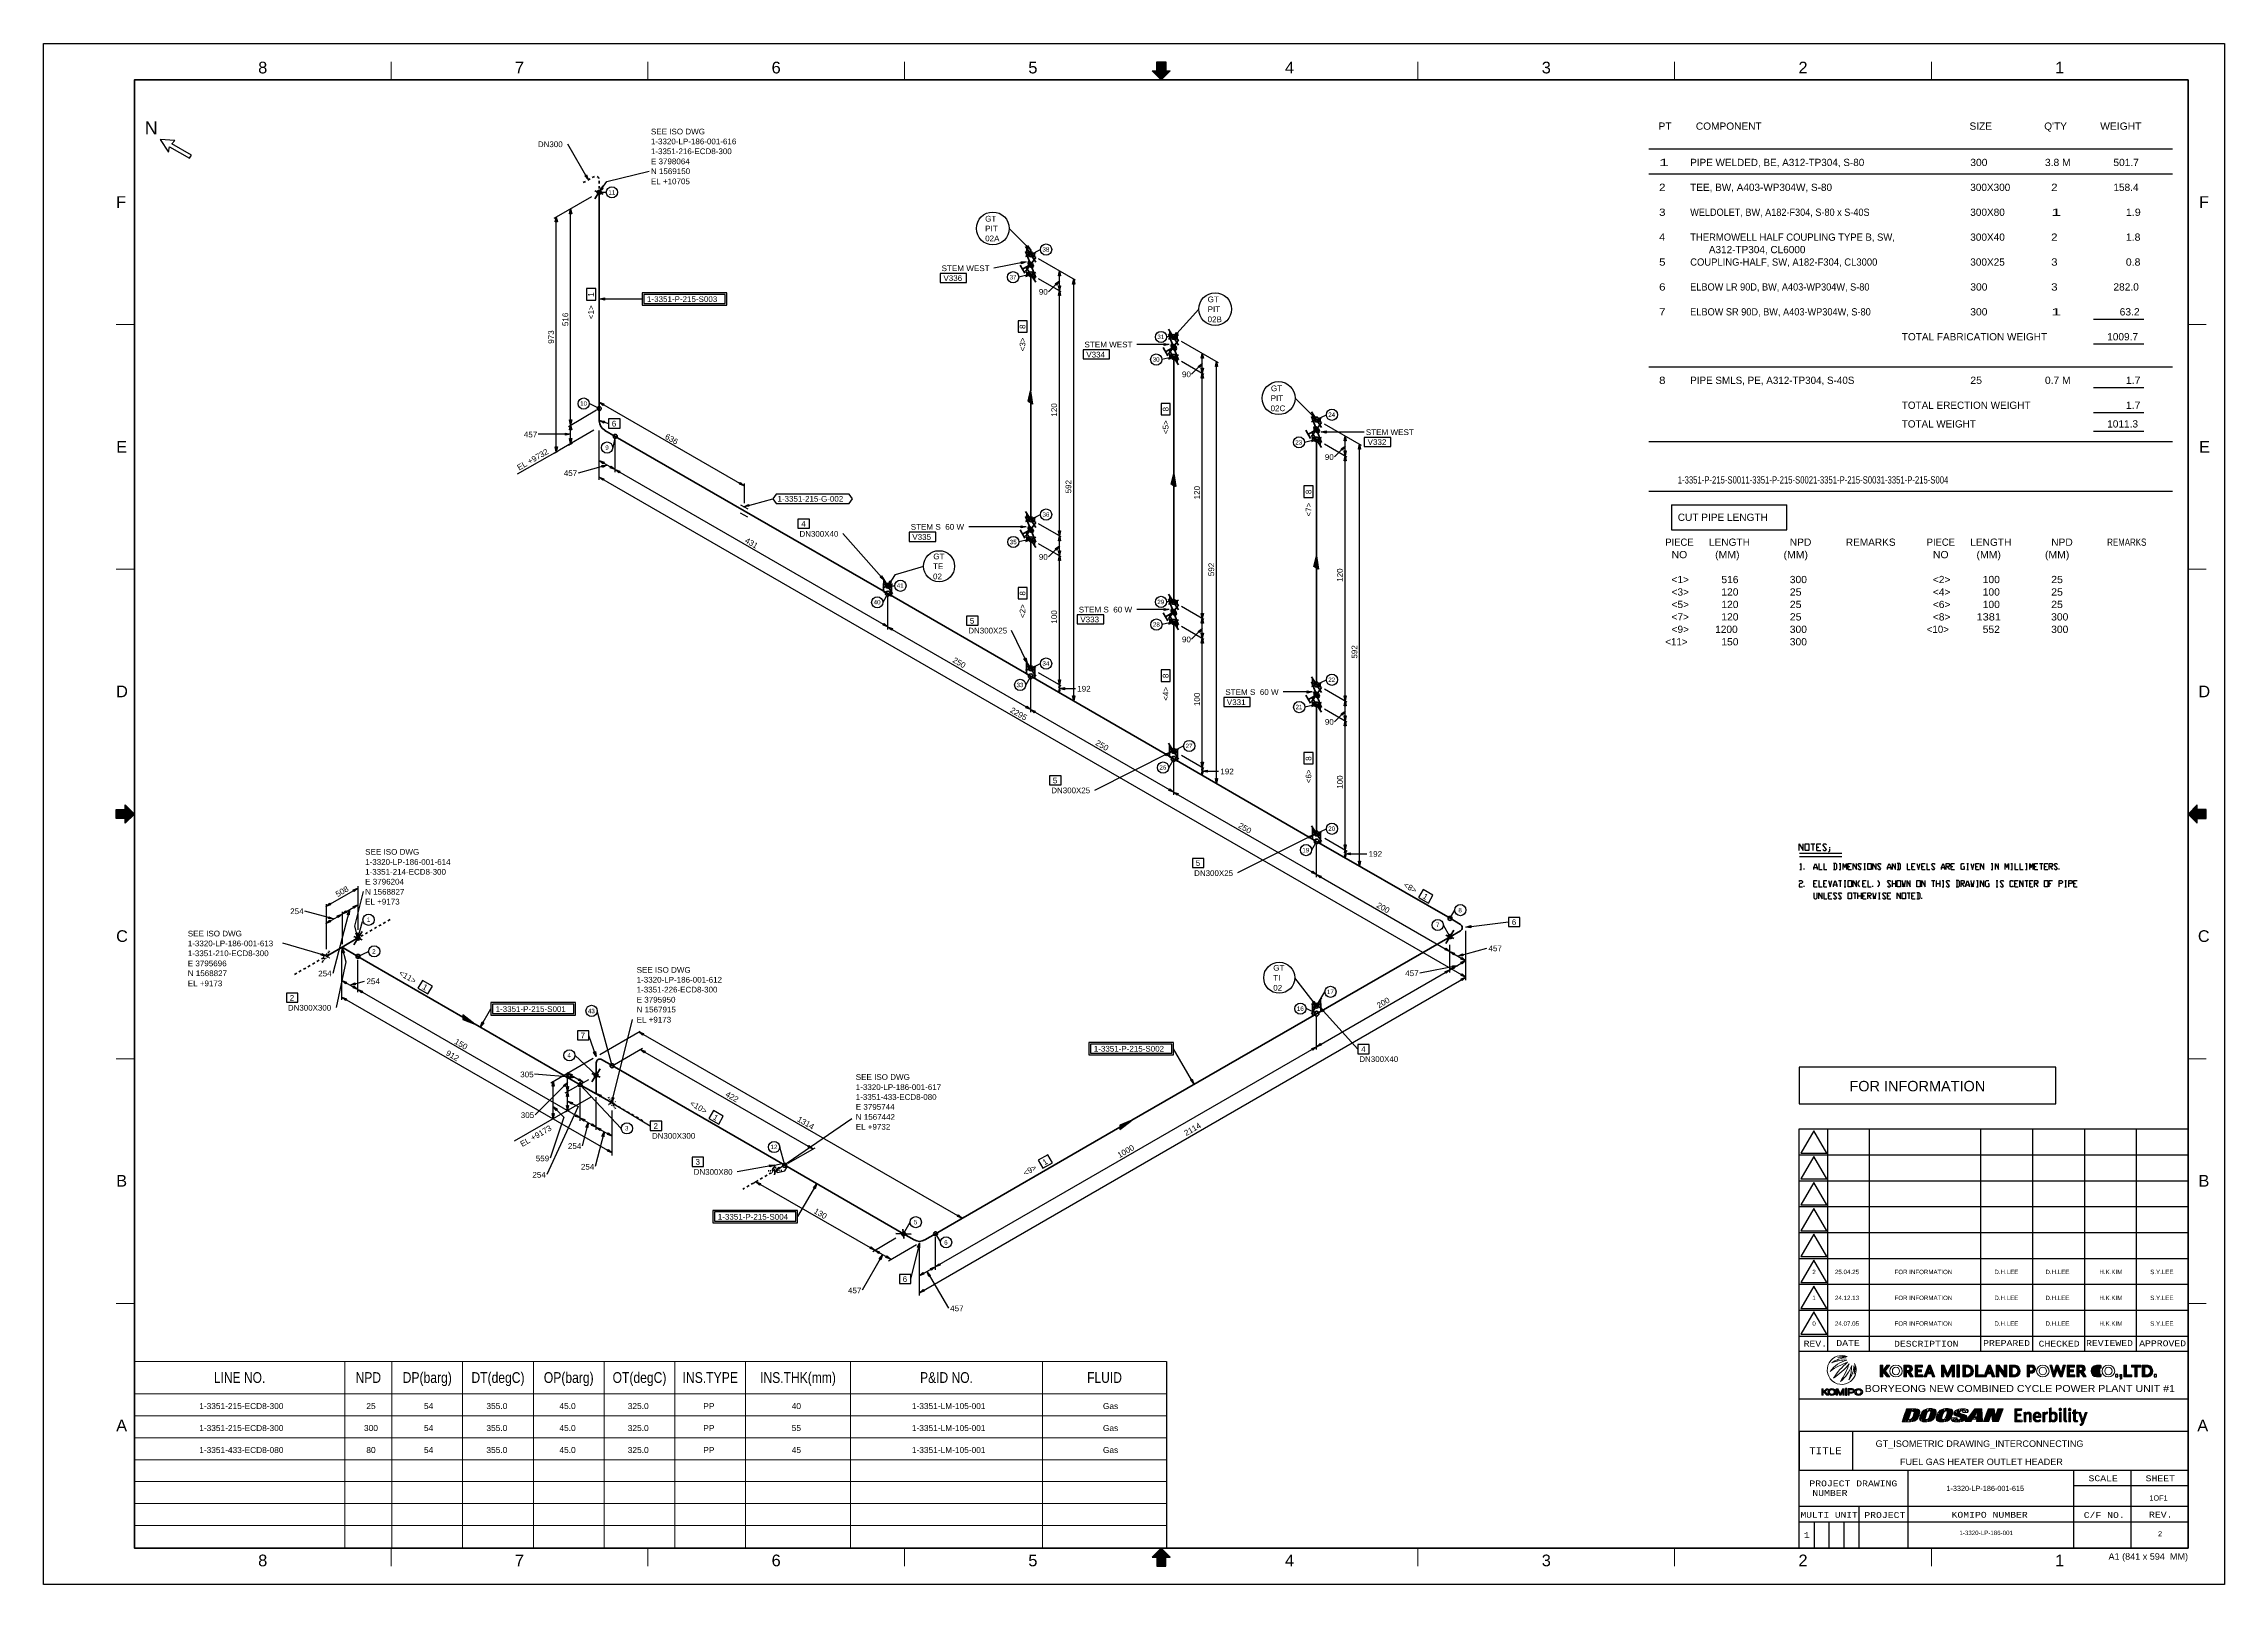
# Model space of a CAD drawing. Header units: inches. Extents: x 0 to 841, y 0 to 594.
import ezdxf
from ezdxf.enums import TextEntityAlignment as Align
from ezdxf.xclip import XClip

# ---------------------------------------------------------------- set-up
doc = ezdxf.new("R2010")
doc.units = ezdxf.units.IN
doc.header["$MEASUREMENT"] = 0
doc.header["$XCLIPFRAME"] = 0
for name, color, linetype in [('1-3320-LP-186-001-615_MODEL-EMBED 1_DWG$0$Default', 7, 'Continuous'), ('BG 0', 7, 'Continuous'), ('BG BG BG 0', 7, 'Continuous'), ('BG BG BG 1', 7, 'Continuous'), ('BG BG BG BG BG 2', 7, 'Continuous'), ('BG BG BG BG TITLETEXT', 7, 'Continuous'), ('BG Border', 7, 'Continuous'), ('BG MATLIST', 7, 'Continuous'), ('DIMLINES', 7, 'Continuous'), ('DIMTEXT', 7, 'Continuous'), ('FITTINGS', 7, 'Continuous'), ('FRAME', 7, 'Continuous'), ('ISOTEXT', 7, 'Continuous'), ('MATLIST', 7, 'Continuous'), ('NOZZLES', 7, 'Continuous'), ('PIPE', 7, 'Continuous'), ('WELDS', 7, 'Continuous')]:
    doc.layers.add(name, color=color, linetype=linetype)
doc.styles.add('1-3320-LP-186-001-615_MODEL-EMBED 1_DWG$0$Arial', font='arial.ttf')
doc.styles.add('Arial', font='arial.ttf')
doc.styles.add('Courier New', font='cour.ttf')
doc.styles.add('txt.shx', font='txt')

# ---------------------------------------------------------------- blocks, each defined once
blk = doc.blocks.new('1-3320-LP-186-001-615_MODEL-EMBED 1_DWG')
at = {"layer": '1-3320-LP-186-001-615_MODEL-EMBED 1_DWG$0$Default', "color": 4, "style": '1-3320-LP-186-001-615_MODEL-EMBED 1_DWG$0$Arial'}
for s, width, p in [('1-3351-215-ECD8-300', 1.00235, (0.938205, -0.115628)), ('25', 1.008516, (3.475116, -0.115628)), ('54', 1.008516, (4.350117, -0.115628)), ('355.0 ', 1.008516, (5.29826, -0.115628)), ('45.0 ', 1.008516, (6.406503, -0.115628)), ('325.0 ', 1.008516, (7.444094, -0.115628)), ('PP', 1.004063, (8.591588, -0.115628)), ('40', 1.008516, (9.933451, -0.115628)), ('1-3351-LM-105-001', 1.002802, (11.758255, -0.115628)), ('Gas', 1.002038, (14.659147, -0.115628)), ('1-3351-215-ECD8-300', 1.00235, (0.938205, -0.448962)), ('300', 1.008516, (3.43979, -0.448962)), ('54', 1.008516, (4.350117, -0.448962)), ('355.0 ', 1.008516, (5.29826, -0.448962)), ('45.0 ', 1.008516, (6.406503, -0.448962)), ('325.0 ', 1.008516, (7.444094, -0.448962)), ('PP', 1.004063, (8.591588, -0.448962)), ('55', 1.008516, (9.933451, -0.448962)), ('1-3351-LM-105-001', 1.002802, (11.758255, -0.448962)), ('Gas', 1.002038, (14.659147, -0.448962)), ('1-3351-433-ECD8-080', 1.00235, (0.938205, -0.782295)), ('80', 1.008516, (3.475116, -0.782295)), ('54', 1.008516, (4.350117, -0.782295)), ('355.0 ', 1.008516, (5.29826, -0.782295)), ('45.0 ', 1.008516, (6.406503, -0.782295)), ('325.0 ', 1.008516, (7.444094, -0.782295)), ('PP', 1.004063, (8.591588, -0.782295)), ('45', 1.008516, (9.933451, -0.782295)), ('1-3351-LM-105-001', 1.002802, (11.758255, -0.782295)), ('Gas', 1.002038, (14.659147, -0.782295))]:
    blk.add_text(s, height=0.090278, dxfattribs=dict(at, width=width)).set_placement(p, align=Align.TOP_LEFT)

msp = doc.modelspace()

# ---------------------------------------------------------------- hatches: boundary and pattern name
at = {"layer": 'BG 0', "linetype": 'Continuous'}
for points in [[(717.81, 65.93), (718.1, 66.74), (718.41, 67.63), (718.23, 62.71)], [(718.23, 62.71), (718.41, 67.63), (718.42, 67.64), (719.15, 63.62)], [(719.15, 63.62), (718.42, 67.64), (719.97, 67.64)], [(722.01, 67.62), (721.77, 63.1), (721.48, 62.97), (721.53, 67.64)], [(722.42, 67.57), (722.03, 63.25), (721.77, 63.1), (722.01, 67.62)], [(722.49, 63.67), (722.27, 63.45), (722.03, 63.25), (722.42, 67.57)], [(722.49, 63.67), (722.42, 67.57), (722.73, 67.5), (722.72, 63.97)], [(725.04, 67.13), (725.58, 67.43), (725.59, 63.84), (725.23, 62.65)], [(726.25, 67.63), (725.68, 64.37), (725.59, 63.84), (725.58, 67.43)], [(728.61, 67.68), (728.33, 63.26), (727.79, 62.96), (728.13, 67.74)], [(728.8, 63.69), (728.58, 63.46), (728.33, 63.26), (728.61, 67.68)], [(728.8, 63.69), (728.94, 67.61), (729.22, 67.5), (729.02, 63.97)], [(731.43, 67.14), (731.98, 67.44), (731.98, 63.85), (731.6, 62.66)], [(732.07, 64.37), (731.98, 63.85), (731.98, 67.44), (732.65, 67.64)], [(735, 67.68), (734.73, 63.28), (734.18, 62.97), (734.53, 67.74)], [(735.19, 63.71), (734.97, 63.48), (734.73, 63.28), (735, 67.68)], [(735.19, 63.71), (735.33, 67.61), (735.61, 67.51), (735.41, 63.99)], [(737.67, 64.86), (737.84, 67.33), (738.48, 67.56), (738.24, 64.69)], [(738.24, 64.69), (738.48, 67.56), (738.88, 64.5)], [(744.8, 67.72), (741.04, 62.79), (743.32, 62.79), (743.86, 63.65)], [(745.76, 66.72), (744.8, 67.72), (743.86, 63.65), (744.45, 64.63)], [(745.78, 66.72), (747.48, 67.72), (744.8, 67.72), (745.76, 66.72)], [(745.63, 64.63), (747.74, 62.79), (747.48, 67.72), (745.78, 66.72)], [(749.89, 67.72), (748.14, 62.79), (750.14, 62.79), (751.23, 65.83)], [(752.28, 67.72), (749.89, 67.72), (751.23, 65.83), (751.25, 65.83)], [(752.28, 67.72), (751.25, 65.83), (751.6, 62.79), (752.59, 64.68)], [(753.94, 62.79), (755.7, 67.72), (753.69, 67.72), (752.61, 64.68)], [(762.81, 67.03), (762.91, 67.64), (760.15, 67.64), (760.9, 67.03)], [(760.9, 67.03), (760.15, 67.64), (760.9, 63.34), (760.9, 65.6)], [(760.9, 63.34), (760.15, 67.64), (760.15, 62.7), (762.98, 62.7)], [(774.1, 62.7), (774.11, 62.71), (774.17, 68), (773.53, 66.97)], [(779.77, 67.97), (779.11, 66.78), (779.11, 63.49), (779.11, 63.45)], [(783.61, 67.38), (782.88, 67.22), (782.89, 63.05), (782.9, 63.02)], [(717.79, 62.71), (716.88, 62.71), (717.55, 65.17), (717.57, 65.24)], [(720.79, 62.78), (720.79, 64.5), (721.06, 65.17), (721.48, 62.97)], [(724.43, 62.78), (724.57, 66.7), (724.79, 66.93), (724.76, 62.71)], [(724.76, 62.71), (724.79, 66.93), (725.04, 67.13), (725.23, 62.65)], [(727.13, 62.76), (727.4, 65.2), (727.69, 66.02), (727.79, 62.96)], [(730.8, 62.79), (730.96, 66.71), (731.18, 66.94), (731.13, 62.71)], [(731.13, 62.71), (731.18, 66.94), (731.43, 67.14), (731.6, 62.66)], [(733.52, 62.76), (733.79, 65.2), (734.06, 66.02), (734.18, 62.97)], [(739.35, 64.06), (739.36, 65.86), (740.03, 65.66), (739.86, 62.78)], [(739.86, 62.78), (740.03, 65.66), (740.63, 65.49), (740.51, 63)], [(740.51, 63), (740.63, 65.49), (741.16, 65.26), (741, 63.29)], [(744.45, 64.63), (745.55, 63.65), (747.74, 62.79), (745.63, 64.63)], [(747.74, 62.79), (745.55, 63.65), (745.46, 62.79)], [(753.94, 62.79), (752.61, 64.68), (752.59, 64.68), (751.6, 62.79)], [(762.5, 65.6), (760.9, 65.6), (760.9, 64.97), (762.5, 64.97)], [(764.28, 66.42), (763.76, 65.37), (764.46, 62.7), (764.29, 66.4)], [(764.46, 62.7), (763.76, 65.37), (763.76, 62.7)], [(768.05, 64.87), (768.04, 64.34), (770.24, 64.34), (769.5, 64.87)], [(771.76, 62.7), (771.6, 66.41), (771.6, 66.42), (771.05, 65.34)], [(771.76, 62.7), (771.05, 65.34), (771.05, 62.7)], [(774.1, 62.7), (773.53, 66.97), (773.53, 63.55), (773.53, 63.48)], [(778.08, 66.41), (777.35, 66.3), (777.35, 62.7), (778.08, 62.7)], [(781.69, 66.41), (780.96, 66.3), (780.96, 62.7), (781.69, 62.7)], [(785.58, 63.88), (785.49, 66.41), (784.77, 66.25)], [(787.29, 66.32), (786.8, 62.6), (788.07, 66.32)]]:
    msp.add_hatch(color=7, dxfattribs=at).paths.add_polyline_path(points)
at = {"layer": 'BG Border', "linetype": 'ByBlock', "true_color": 0x004c8c}
for points in [[(708.3, 79.95), (708.3, 84.52), (709.29, 84.52), (709.29, 82.47), (710.82, 84.52), (712.01, 84.52), (710.2, 82.24), (710.26, 82.24), (712.04, 79.95), (710.96, 79.95), (710.58, 80.42), (709.33, 81.94), (709.29, 82), (709.29, 79.95)], [(721.71, 79.95), (721.71, 84.53), (724.59, 84.53), (724.59, 83.75), (722.64, 83.75), (722.64, 82.67), (724.22, 82.67), (724.22, 81.89), (722.64, 81.89), (722.64, 80.74), (724.72, 80.74), (724.72, 79.95)], [(731.88, 79.95), (731.88, 84.53), (732.96, 84.53), (734.26, 81.2), (735.78, 84.53), (736.86, 84.53), (736.86, 79.95), (735.97, 79.95), (735.97, 82.87), (734.66, 79.95), (733.94, 79.95), (732.83, 82.51), (732.83, 79.95)], [(745.02, 79.95), (745.02, 84.53), (745.95, 84.53), (745.95, 80.73), (748.06, 80.73), (748.06, 79.95)], [(752.96, 79.95), (752.96, 84.53), (754.13, 84.53), (756.04, 81.64), (756.04, 84.53), (757.04, 84.53), (757.04, 79.95), (756.04, 79.95), (753.98, 82.92), (753.98, 79.95)], [(774.92, 79.95), (773.63, 84.53), (774.48, 84.53), (775.26, 81.68), (776.14, 84.53), (776.96, 84.53), (778.01, 81.6), (778.84, 84.53), (779.77, 84.53), (778.46, 79.95), (777.65, 79.95), (776.5, 82.7), (775.66, 79.95)], [(780.33, 79.95), (780.33, 84.53), (783.21, 84.53), (783.21, 83.75), (781.26, 83.75), (781.26, 82.67), (782.84, 82.67), (782.84, 81.89), (781.26, 81.89), (781.26, 80.74), (783.34, 80.74), (783.34, 79.95)], [(802.27, 79.95), (802.27, 84.53), (803.2, 84.53), (803.2, 80.73), (805.31, 80.73), (805.31, 79.95)], [(806.42, 79.96), (806.42, 83.75), (805.18, 83.75), (805.18, 84.53), (808.8, 84.53), (808.8, 83.75), (807.34, 83.75), (807.34, 79.96)], [(800.88, 79.16), (800.81, 79.22), (800.83, 79.44), (801.16, 79.96), (800.68, 79.96), (800.68, 80.96), (801.51, 80.96), (801.51, 79.37), (801.12, 79.17)], [(685.79, 72.94), (685.79, 75.44), (686.3, 75.44), (686.3, 74.35), (686.37, 74.35), (687.61, 75.44), (688.22, 75.44), (688.22, 75.37), (686.99, 74.3), (686.99, 74.25), (688.41, 73), (688.41, 72.94), (687.71, 72.94), (686.35, 74.19), (686.3, 74.19), (686.3, 72.94)], [(691.33, 72.95), (691.33, 75.44), (692.02, 75.44), (692.85, 73.42), (693.68, 75.44), (694.34, 75.44), (694.34, 72.95), (693.84, 72.95), (693.84, 74.73), (693.18, 72.95), (692.57, 72.95), (691.83, 74.79), (691.82, 72.95)]]:
    msp.add_hatch(color=154, dxfattribs=at).paths.add_polyline_path(points)
h = msp.add_hatch(color=154, dxfattribs=at)
edge = h.paths.add_edge_path()
edge.add_arc((719.35, 83.19), 1.36, 319.77461, 438.46935)
edge.add_line((719.62, 84.53), (717.4, 84.52))
edge.add_line((717.4, 84.52), (717.4, 79.95))
edge.add_line((717.4, 79.95), (718.4, 79.95))
edge.add_line((718.4, 79.95), (718.4, 81.64))
edge.add_line((718.4, 81.64), (718.92, 81.64))
edge.add_line((718.92, 81.64), (719.98, 79.95))
edge.add_line((719.98, 79.95), (721.02, 79.95))
edge.add_line((721.02, 79.95), (719.83, 81.93))
edge.add_arc((719.35, 83.19), 1.36, 290.93568, 310.22539)
edge.add_line((720.23, 82.16), (720.39, 82.32))
edge = h.paths.add_edge_path(flags=0)
edge.add_line((719.29, 82.47), (718.4, 82.47))
edge.add_line((718.4, 82.47), (718.4, 83.75))
edge.add_line((718.4, 83.75), (719.29, 83.75))
edge.add_arc((718.9, 83.11), 0.749, -58.87789, 58.87789, ccw=False)
h = msp.add_hatch(color=154, dxfattribs=at)
h.paths.add_polyline_path([(725.14, 79.95), (726.84, 84.53), (727.66, 84.53), (729.39, 79.95), (728.39, 79.95), (727.99, 81.11), (726.5, 81.11), (726.09, 79.95)])
h.paths.add_polyline_path([(726.78, 81.88), (727.24, 83.2), (727.71, 81.88)], flags=0)
at = {"layer": 'BG Border', "linetype": 'Continuous', "true_color": 0x004c8c}
for points in [[(738.91, 84.53), (737.86, 84.53), (737.86, 79.95), (738.91, 79.95)], [(695.34, 72.93), (695.34, 75.45), (694.86, 75.45), (694.86, 72.93)]]:
    msp.add_hatch(color=154, dxfattribs=at).paths.add_polyline_path(points)
at = {"layer": 'BG Border', "linetype": 'ByBlock', "true_color": 0x004c8c}
h = msp.add_hatch(color=154, dxfattribs=at)
edge = h.paths.add_edge_path()
edge.add_arc((741.86, 82.24), 2.35, 283.38399, 436.65167)
edge.add_line((742.4, 84.53), (740.13, 84.53))
edge.add_line((740.13, 84.53), (740.13, 79.95))
edge.add_line((740.13, 79.95), (742.4, 79.95))
edge = h.paths.add_edge_path(flags=0)
edge.add_line((742.17, 80.77), (741.1, 80.77))
edge.add_line((741.1, 80.77), (741.1, 83.73))
edge.add_line((741.1, 83.73), (742.17, 83.73))
edge.add_arc((741.72, 82.25), 1.55, -73.29932, 73.29932, ccw=False)
h = msp.add_hatch(color=154, dxfattribs=at)
h.paths.add_polyline_path([(748.24, 79.95), (749.94, 84.53), (750.75, 84.53), (752.49, 79.95), (751.49, 79.95), (751.08, 81.11), (749.6, 81.11), (749.19, 79.95)])
h.paths.add_polyline_path([(749.88, 81.88), (750.34, 83.2), (750.81, 81.88)], flags=0)
h = msp.add_hatch(color=154, dxfattribs=at)
edge = h.paths.add_edge_path()
edge.add_arc((759.9, 82.24), 2.35, 283.38399, 436.65167)
edge.add_line((760.45, 84.53), (758.18, 84.53))
edge.add_line((758.18, 84.53), (758.18, 79.95))
edge.add_line((758.18, 79.95), (760.45, 79.95))
edge = h.paths.add_edge_path(flags=0)
edge.add_arc((759.77, 82.25), 1.55, -73.29932, 73.29932, ccw=False)
edge.add_line((760.21, 80.77), (759.14, 80.77))
edge.add_line((759.14, 80.77), (759.14, 83.73))
edge.add_line((759.14, 83.73), (760.21, 83.73))
h = msp.add_hatch(color=154, dxfattribs=at)
edge = h.paths.add_edge_path()
edge.add_arc((766.43, 83.05), 1.7, 287.98252, 420.60782)
edge.add_line((767.26, 84.53), (764.92, 84.53))
edge.add_line((764.92, 84.53), (764.92, 79.95))
edge.add_line((764.92, 79.95), (765.82, 79.95))
edge.add_line((765.82, 79.95), (765.82, 81.43))
edge.add_line((765.82, 81.43), (766.95, 81.43))
edge = h.paths.add_edge_path(flags=0)
edge.add_arc((766.49, 83.04), 0.73, -68.40165, 68.40165, ccw=False)
edge.add_line((766.76, 82.36), (765.82, 82.36))
edge.add_line((765.82, 82.36), (765.82, 83.72))
edge.add_line((765.82, 83.72), (766.76, 83.72))
h = msp.add_hatch(color=154, dxfattribs=at)
edge = h.paths.add_edge_path()
edge.add_arc((786, 83.19), 1.36, 290.93568, 438.46935)
edge.add_line((786.27, 84.53), (784.05, 84.52))
edge.add_line((784.05, 84.52), (784.05, 79.95))
edge.add_line((784.05, 79.95), (785.05, 79.95))
edge.add_line((785.05, 79.95), (785.05, 81.64))
edge.add_line((785.05, 81.64), (785.56, 81.64))
edge.add_line((785.56, 81.64), (786.63, 79.95))
edge.add_line((786.63, 79.95), (787.66, 79.95))
edge.add_line((787.66, 79.95), (787.67, 79.95))
edge.add_line((787.67, 79.95), (786.48, 81.93))
edge = h.paths.add_edge_path(flags=0)
edge.add_line((785.94, 82.47), (785.05, 82.47))
edge.add_line((785.05, 82.47), (785.05, 83.75))
edge.add_line((785.05, 83.75), (785.94, 83.75))
edge.add_arc((785.55, 83.11), 0.749, -58.87789, 58.87789, ccw=False)
h = msp.add_hatch(color=154, dxfattribs=at)
edge = h.paths.add_edge_path()
edge.add_arc((791.87, 82.24), 2.3, 94.98547, 265.01365)
edge.add_line((791.67, 79.96), (792.58, 79.96))
edge.add_line((792.58, 79.96), (792.58, 79.96))
edge.add_line((792.58, 79.96), (792.61, 79.96))
edge.add_arc((792.6, 81.36), 1.4, 270.58942, 309.16988)
edge.add_line((793.48, 80.27), (793.48, 81.08))
edge.add_line((793.48, 81.08), (793.21, 81.08))
edge.add_arc((792.2, 82.24), 1.54, 49.28127, 310.73055, ccw=False)
edge.add_line((793.21, 83.41), (793.48, 83.41))
edge.add_line((793.48, 83.41), (793.48, 84.22))
edge.add_arc((792.6, 83.13), 1.4, 50.83012, 89.41058)
edge.add_line((792.61, 84.53), (792.58, 84.53))
edge.add_line((792.58, 84.53), (791.67, 84.53))
h = msp.add_hatch(color=154, dxfattribs=at)
edge = h.paths.add_edge_path()
edge.add_line((811.61, 84.53), (809.34, 84.53))
edge.add_line((809.34, 84.53), (809.34, 79.95))
edge.add_line((809.34, 79.95), (811.62, 79.95))
edge.add_arc((811.07, 82.24), 2.35, 283.38399, 436.65167)
edge = h.paths.add_edge_path(flags=0)
edge.add_line((811.38, 80.77), (810.31, 80.77))
edge.add_line((810.31, 80.77), (810.31, 83.73))
edge.add_line((810.31, 83.73), (811.38, 83.73))
edge.add_arc((810.93, 82.25), 1.55, -73.29932, 73.29932, ccw=False)
h = msp.add_hatch(color=154, dxfattribs=at)
edge = h.paths.add_edge_path()
edge.add_arc((697.49, 74.59), 0.867, 270, 450)
edge.add_line((697.49, 75.45), (695.86, 75.45))
edge.add_line((695.86, 75.45), (695.86, 72.94))
edge.add_line((695.86, 72.94), (696.35, 72.94))
edge.add_line((696.35, 72.94), (696.35, 73.72))
edge.add_line((696.35, 73.72), (697.49, 73.72))
edge = h.paths.add_edge_path(flags=0)
edge.add_arc((697.45, 74.58), 0.433, -90, 90, ccw=False)
edge.add_line((697.45, 74.15), (696.64, 74.15))
edge.add_line((696.64, 74.15), (696.35, 73.83))
edge.add_line((696.35, 73.83), (696.35, 75.01))
edge.add_line((696.35, 75.01), (697.45, 75.01))

# ---------------------------------------------------------------- linework, layer by layer
at = {"layer": 'BG 0', "color": 1, "linetype": 'Continuous', "lineweight": 25}
for p, q in [((776.02, 199.37), (677, 199.37)), ((677, 199.37), (677, 185.22)), ((776.02, 185.22), (776.02, 199.37)), ((677, 185.22), (776.02, 185.22))]:
    msp.add_line(p, q, dxfattribs=at)
at = {"layer": 'BG 0', "color": 2, "linetype": 'Continuous', "lineweight": 25}
msp.add_line((432.98, 85.88), (432.98, 14), dxfattribs=at)
at = {"layer": 'BG 0', "color": 7, "linetype": 'Continuous', "lineweight": 5}
for p, q in [((774.18, 67.92), (774.18, 62.91)), ((774.19, 67.87), (774.19, 62.95)), ((774.19, 62.96), (774.19, 67.86)), ((774.19, 67.84), (774.19, 62.98)), ((774.2, 62.99), (774.2, 67.82)), ((774.2, 67.82), (774.2, 63.01)), ((774.22, 67.7), (774.22, 66)), ((774.22, 66), (774.22, 67.68)), ((774.22, 66.01), (774.22, 67.67)), ((774.22, 66.01), (774.22, 67.64)), ((774.22, 66.02), (774.22, 67.62)), ((774.23, 66.03), (774.22, 67.6)), ((774.23, 66.04), (774.22, 67.58)), ((774.23, 66.06), (774.23, 67.56)), ((774.23, 66.07), (774.23, 67.53)), ((774.23, 66.08), (774.23, 67.51)), ((774.23, 66.1), (774.23, 67.49)), ((774.23, 66.12), (774.23, 67.47)), ((774.24, 66.13), (774.23, 67.45)), ((774.24, 66.15), (774.23, 67.42)), ((774.24, 66.17), (774.24, 67.4)), ((774.24, 66.19), (774.24, 67.38)), ((774.24, 66.21), (774.24, 67.35)), ((774.24, 66.23), (774.24, 67.33)), ((774.24, 66.24), (774.24, 67.3)), ((779.84, 62.63), (779.83, 67.42)), ((779.84, 62.63), (779.84, 67.31)), ((783.61, 67.38), (783.03, 62.85)), ((783.61, 67.38), (783.6, 67.3)), ((783.61, 67.38), (783.6, 67.31)), ((783.61, 67.38), (783.6, 67.33)), ((783.61, 67.38), (783.6, 67.34)), ((783.61, 67.38), (783.6, 67.35)), ((783.61, 67.38), (783.61, 67.37)), ((737.96, 64.03), (738, 64.15)), ((764.46, 62.7), (764.41, 66.02)), ((764.46, 62.7), (764.41, 65.99)), ((764.46, 62.7), (764.41, 65.96)), ((764.41, 65.89), (764.41, 65.94)), ((766.49, 62.7), (766.49, 65.47)), ((768.05, 64.18), (768.09, 62.8)), ((770.24, 64.34), (770.24, 64.59)), ((770.24, 64.47), (770.24, 64.34)), ((770.24, 64.47), (770.24, 64.35)), ((770.24, 64.47), (770.24, 64.35)), ((770.24, 64.47), (770.24, 64.36)), ((770.24, 64.47), (770.24, 64.36)), ((770.24, 64.47), (770.24, 64.37)), ((770.24, 64.47), (770.24, 64.37)), ((770.24, 64.47), (770.24, 64.38)), ((770.24, 64.47), (770.24, 64.39)), ((770.24, 64.47), (770.24, 64.39)), ((770.24, 64.47), (770.24, 64.4)), ((770.24, 64.47), (770.24, 64.41)), ((770.24, 64.47), (770.24, 64.42)), ((770.24, 64.47), (770.24, 64.42)), ((770.24, 64.47), (770.24, 64.43)), ((770.24, 64.47), (770.24, 64.44)), ((770.24, 64.47), (770.24, 64.45)), ((770.24, 64.47), (770.24, 64.46)), ((770.24, 64.47), (770.24, 64.46)), ((771.76, 62.7), (771.72, 65.97)), ((771.73, 65.94), (771.73, 65.86)), ((772.94, 66.38), (772.69, 65.68)), ((772.75, 66.42), (772.92, 66.38)), ((772.76, 66.42), (772.92, 66.38)), ((772.77, 66.42), (772.92, 66.38)), ((772.92, 66.38), (772.8, 66.42)), ((772.81, 66.41), (772.92, 66.38)), ((772.92, 66.38), (772.82, 66.41)), ((772.83, 66.41), (772.92, 66.38)), ((772.84, 66.41), (772.92, 66.38)), ((772.85, 66.4), (772.92, 66.38)), ((772.86, 66.4), (772.91, 66.38)), ((772.87, 66.4), (772.91, 66.38)), ((772.91, 66.38), (772.88, 66.4)), ((772.89, 66.39), (772.91, 66.38)), ((772.89, 66.39), (772.9, 66.39)), ((772.89, 66.39), (772.9, 66.39)), ((772.93, 66.38), (772.93, 66.38)), ((774.24, 66.26), (774.24, 67.28)), ((774.24, 66.28), (774.24, 67.25)), ((774.24, 66.3), (774.24, 67.22)), ((774.24, 67.2), (774.24, 66.31)), ((774.24, 67.2), (774.24, 66.31)), ((774.24, 67.2), (774.24, 66.32)), ((774.24, 67.2), (774.24, 66.33)), ((774.24, 67.2), (774.24, 66.33)), ((774.24, 67.2), (774.24, 66.34)), ((774.24, 67.2), (774.24, 66.35)), ((774.24, 67.2), (774.24, 66.35)), ((774.24, 67.2), (774.24, 66.36)), ((774.24, 67.2), (774.24, 66.37)), ((774.3, 66.08), (774.3, 65.46)), ((774.32, 66.09), (774.31, 65.48)), ((774.31, 66.09), (774.31, 65.47)), ((774.32, 66.1), (774.32, 65.49)), ((779.11, 63.49), (779.11, 66.78)), ((779.84, 62.63), (779.84, 67.19)), ((779.84, 62.63), (779.84, 67.06)), ((779.84, 62.63), (779.84, 66.92)), ((779.84, 63.61), (779.85, 62.63)), ((779.84, 63.56), (779.85, 62.63)), ((780.15, 62.67), (780.14, 63.15)), ((780.28, 62.71), (780.17, 62.68)), ((780.28, 62.71), (780.19, 62.68)), ((780.28, 62.71), (780.2, 62.68)), ((780.28, 62.71), (780.22, 62.69)), ((780.28, 62.71), (780.24, 62.69)), ((780.28, 62.71), (780.25, 62.7)), ((782.83, 66.63), (782.83, 63.33)), ((782.83, 66.58), (782.83, 63.33)), ((782.83, 66.53), (782.83, 63.39)), ((782.83, 66.48), (782.83, 63.39)), ((782.83, 66.43), (782.83, 63.46)), ((782.83, 63.46), (782.83, 66.39)), ((782.83, 63.46), (782.83, 66.37)), ((782.83, 63.46), (782.83, 65.82)), ((783.56, 66.86), (783.28, 62.68)), ((783.31, 62.67), (783.56, 66.78)), ((783.55, 66.71), (783.31, 62.67)), ((783.55, 66.67), (783.34, 62.66)), ((783.55, 66.63), (783.37, 62.65)), ((783.55, 66.6), (783.37, 62.65)), ((783.43, 62.63), (783.55, 66.54)), ((783.53, 65.82), (783.54, 66.47)), ((783.54, 66.43), (783.53, 65.82)), ((783.54, 66.39), (783.53, 65.82)), ((783.56, 66.78), (783.55, 66.74)), ((783.59, 67.28), (783.57, 66.96)), ((783.59, 67.28), (783.57, 66.91)), ((783.59, 67.27), (783.57, 66.99)), ((783.59, 67.27), (783.58, 67.04)), ((783.59, 67.27), (783.58, 67.09)), ((783.59, 67.27), (783.58, 67.13)), ((783.59, 67.2), (783.59, 67.27)), ((783.59, 67.27), (783.59, 67.18)), ((783.59, 67.26), (783.59, 67.23))]:
    msp.add_line(p, q, dxfattribs=at)
for points in [[(717.81, 65.93), (718.1, 66.74), (718.41, 67.63), (718.23, 62.71)], [(718.23, 62.71), (718.41, 67.63), (718.42, 67.64), (719.15, 63.62)], [(719.15, 63.62), (718.42, 67.64), (719.97, 67.64)], [(719.97, 67.64), (719.44, 64.46), (719.18, 63.7), (719.15, 63.62)], [(719.97, 67.64), (719.69, 65.17), (719.64, 65.01), (719.44, 64.46)], [(720.23, 66.72), (719.69, 65.17), (719.97, 67.64), (720.34, 67.64)], [(720.23, 66.72), (720.34, 67.64), (720.44, 66.72)], [(721.29, 67.64), (720.65, 66.72), (720.44, 66.72), (720.34, 67.64)], [(721.29, 67.64), (721.16, 66.66), (720.84, 66.71), (720.65, 66.72)], [(721.29, 67.64), (721.25, 66.6), (721.16, 66.66)], [(721.53, 67.64), (721.32, 66.52), (721.25, 66.6), (721.29, 67.64)], [(721.53, 67.64), (721.48, 62.97), (721.3, 65.94), (721.35, 66.23)], [(721.35, 66.23), (721.35, 66.41), (721.32, 66.52), (721.53, 67.64)], [(722.01, 67.62), (721.77, 63.1), (721.48, 62.97), (721.53, 67.64)], [(722.42, 67.57), (722.03, 63.25), (721.77, 63.1), (722.01, 67.62)], [(722.49, 63.67), (722.27, 63.45), (722.03, 63.25), (722.42, 67.57)], [(722.49, 63.67), (722.42, 67.57), (722.73, 67.5), (722.72, 63.97)], [(722.72, 63.97), (722.73, 67.5), (722.98, 67.4), (722.91, 64.31)], [(722.91, 64.31), (722.98, 67.4), (723.17, 67.29), (723.27, 65.17)], [(723.27, 65.17), (723.17, 67.29), (723.32, 67.17)], [(725.04, 67.13), (725.58, 67.43), (725.59, 63.84), (725.23, 62.65)], [(726.25, 67.63), (725.68, 64.37), (725.59, 63.84), (725.58, 67.43)], [(726.25, 67.63), (726.25, 65.96), (725.97, 65.2), (725.68, 64.37)], [(727.09, 67.74), (726.51, 66.48), (726.25, 65.96), (726.25, 67.63)], [(727.09, 67.74), (726.89, 66.82), (726.75, 66.75), (726.51, 66.48)], [(727.09, 67.74), (727.05, 66.87), (726.89, 66.82)], [(727.58, 67.75), (727.28, 66.89), (727.05, 66.87), (727.09, 67.74)], [(727.62, 66.83), (727.51, 66.87), (727.28, 66.89), (727.58, 67.75)], [(728.13, 67.74), (727.7, 66.77), (727.62, 66.83), (727.58, 67.75)], [(728.13, 67.74), (727.79, 62.96), (727.69, 66.02), (727.78, 66.54)], [(728.13, 67.74), (727.78, 66.54), (727.75, 66.68), (727.7, 66.77)], [(728.61, 67.68), (728.33, 63.26), (727.79, 62.96), (728.13, 67.74)], [(728.8, 63.69), (728.58, 63.46), (728.33, 63.26), (728.61, 67.68)], [(728.8, 63.69), (728.61, 67.68), (728.94, 67.61)], [(728.8, 63.69), (728.94, 67.61), (729.22, 67.5), (729.02, 63.97)], [(729.02, 63.97), (729.22, 67.5), (729.42, 67.39), (729.22, 64.3)], [(729.22, 64.3), (729.42, 67.39), (729.58, 67.26), (729.43, 64.72)], [(731.43, 67.14), (731.98, 67.44), (731.98, 63.85), (731.6, 62.66)], [(732.07, 64.37), (731.98, 63.85), (731.98, 67.44), (732.65, 67.64)], [(732.07, 64.37), (732.65, 67.64), (732.33, 65.2)], [(732.65, 67.64), (732.63, 65.96), (732.33, 65.2)], [(733.5, 67.74), (732.9, 66.48), (732.63, 65.96), (732.65, 67.64)], [(733.28, 66.83), (733.14, 66.75), (732.9, 66.48), (733.5, 67.74)], [(733.5, 67.74), (733.44, 66.88), (733.28, 66.83)], [(733.97, 67.76), (733.67, 66.9), (733.44, 66.88), (733.5, 67.74)], [(734, 66.84), (733.89, 66.88), (733.67, 66.9), (733.97, 67.76)], [(734.53, 67.74), (734.07, 66.77), (734, 66.84), (733.97, 67.76)], [(734.53, 67.74), (734.18, 62.97), (734.06, 66.02), (734.15, 66.54)], [(734.53, 67.74), (734.15, 66.54), (734.12, 66.68), (734.07, 66.77)], [(735, 67.68), (734.73, 63.28), (734.18, 62.97), (734.53, 67.74)], [(735.19, 63.71), (734.97, 63.48), (734.73, 63.28), (735, 67.68)], [(735.19, 63.71), (735, 67.68), (735.33, 67.61)], [(735.19, 63.71), (735.33, 67.61), (735.61, 67.51), (735.41, 63.99)], [(735.41, 63.99), (735.61, 67.51), (735.81, 67.39), (735.61, 64.31)], [(735.61, 64.31), (735.81, 67.39), (735.97, 67.26), (735.82, 64.73)], [(737.15, 66.85), (737.35, 67.03), (737.84, 67.33), (737.67, 64.86)], [(737.67, 64.86), (737.84, 67.33), (738.48, 67.56), (738.24, 64.69)], [(738.24, 64.69), (738.48, 67.56), (738.88, 64.5)], [(739.3, 67.69), (738.89, 66.41), (738.87, 66.29), (738.48, 67.56)], [(738.48, 67.56), (738.87, 66.29), (738.89, 66.2), (738.88, 64.5)], [(739.17, 66.72), (739.04, 66.63), (738.89, 66.41), (739.3, 67.69)], [(739.17, 66.72), (739.3, 67.69), (739.33, 66.8)], [(739.99, 67.72), (739.73, 66.86), (739.33, 66.8), (739.3, 67.69)], [(739.99, 67.72), (740.06, 66.78), (739.95, 66.83), (739.73, 66.86)], [(740.58, 67.7), (740.13, 66.7), (740.06, 66.78), (739.99, 67.72)], [(740.58, 67.7), (740.18, 66.47), (740.17, 66.6), (740.13, 66.7)], [(741.11, 66.2), (740.15, 66.31), (740.18, 66.47), (740.58, 67.7)], [(741.11, 66.2), (740.58, 67.7), (741.07, 67.65), (741.41, 67.58)], [(744.8, 67.72), (741.04, 62.79), (743.32, 62.79), (743.86, 63.65)], [(742.11, 66.2), (741.11, 66.2), (741.41, 67.58), (741.69, 67.48)], [(742.11, 66.2), (741.69, 67.48), (741.87, 67.37), (742.01, 67.25)], [(745.76, 66.72), (744.8, 67.72), (743.86, 63.65), (744.45, 64.63)], [(745.78, 66.72), (747.48, 67.72), (744.8, 67.72), (745.76, 66.72)], [(745.63, 64.63), (747.74, 62.79), (747.48, 67.72), (745.78, 66.72)], [(749.89, 67.72), (748.14, 62.79), (750.14, 62.79), (751.23, 65.83)], [(752.28, 67.72), (749.89, 67.72), (751.23, 65.83), (751.25, 65.83)], [(752.28, 67.72), (751.25, 65.83), (751.6, 62.79), (752.59, 64.68)], [(753.94, 62.79), (755.7, 67.72), (753.69, 67.72), (752.61, 64.68)], [(762.81, 67.03), (762.91, 67.64), (760.15, 67.64), (760.9, 67.03)], [(760.9, 67.03), (760.15, 67.64), (760.9, 63.34), (760.9, 65.6)], [(760.9, 63.34), (760.15, 67.64), (760.15, 62.7), (762.98, 62.7)], [(774.17, 68), (773.41, 67.84), (773.42, 67.81), (773.43, 67.78)], [(774.17, 68), (773.43, 67.78), (773.44, 67.75), (773.45, 67.71)], [(774.17, 68), (773.45, 67.71), (773.46, 67.68), (773.47, 67.64)], [(774.17, 68), (773.47, 67.64), (773.48, 67.6), (773.49, 67.57)], [(774.17, 68), (773.49, 67.57), (773.49, 67.53), (773.5, 67.49)], [(774.17, 68), (773.5, 67.49), (773.5, 67.44), (773.51, 67.4)], [(774.17, 68), (773.51, 67.4), (773.51, 67.35), (773.52, 67.3)], [(774.17, 68), (773.52, 67.3), (773.52, 67.25), (773.52, 67.2)], [(774.17, 68), (773.52, 67.2), (773.52, 67.14), (773.53, 67.09)], [(774.1, 62.7), (774.11, 62.71), (774.17, 68), (773.53, 66.97)], [(774.17, 68), (773.53, 67.09), (773.53, 67.03), (773.53, 66.97)], [(774.17, 68), (774.11, 62.71), (774.11, 62.72), (774.12, 62.72)], [(774.17, 68), (774.12, 62.72), (774.12, 62.73), (774.12, 62.74)], [(774.17, 68), (774.12, 62.74), (774.13, 62.74), (774.13, 62.75)], [(774.17, 68), (774.13, 62.75), (774.13, 62.75), (774.13, 62.76)], [(774.17, 68), (774.13, 62.76), (774.14, 62.77), (774.14, 62.77)], [(774.17, 68), (774.14, 62.77), (774.14, 62.78), (774.14, 62.78)], [(774.17, 68), (774.14, 62.78), (774.14, 62.79), (774.15, 62.79)], [(774.17, 68), (774.15, 62.79), (774.15, 62.8), (774.15, 62.81)], [(774.17, 68), (774.15, 62.81), (774.15, 62.81), (774.15, 62.82)], [(774.17, 68), (774.15, 62.82), (774.15, 62.82), (774.16, 62.83)], [(774.17, 68), (774.16, 62.83), (774.16, 62.83), (774.16, 62.84)], [(774.17, 68), (774.16, 62.84), (774.16, 62.84), (774.17, 62.85)], [(774.17, 62.85), (774.17, 62.85), (774.17, 62.86), (774.17, 68)], [(774.17, 68), (774.17, 62.86), (774.17, 62.86), (774.17, 67.98)], [(774.17, 62.86), (774.17, 62.87), (774.17, 62.87), (774.17, 67.98)], [(774.17, 67.98), (774.17, 62.87), (774.17, 62.88), (774.17, 67.96)], [(774.17, 62.88), (774.17, 62.89), (774.17, 62.89), (774.17, 67.96)], [(774.17, 67.96), (774.17, 62.89), (774.18, 62.9), (774.18, 67.94)], [(774.18, 62.9), (774.18, 62.9), (774.18, 62.91), (774.18, 67.94)], [(774.18, 67.94), (774.18, 62.91), (774.18, 62.91), (774.18, 67.92)], [(774.18, 67.91), (774.18, 67.92), (774.18, 62.92), (774.18, 62.93)], [(774.18, 67.91), (774.18, 62.93), (774.18, 62.93), (774.18, 62.94)], [(774.18, 67.91), (774.18, 62.94), (774.19, 67.89)], [(774.18, 62.94), (774.19, 62.94), (774.19, 62.95), (774.19, 67.89)], [(774.19, 67.89), (774.19, 62.95), (774.19, 62.95), (774.19, 67.87)], [(774.19, 67.86), (774.19, 67.87), (774.19, 62.95), (774.19, 62.96)], [(774.19, 67.84), (774.19, 67.86), (774.19, 62.97), (774.19, 62.98)], [(774.2, 67.82), (774.19, 67.84), (774.19, 62.99), (774.19, 62.99)], [(774.2, 67.81), (774.2, 67.82), (774.2, 63.01), (774.2, 63.02)], [(774.2, 67.81), (774.2, 63.02), (774.2, 63.03), (774.2, 67.79)], [(774.2, 63.03), (774.2, 63.03), (774.2, 63.04), (774.2, 67.79)], [(774.2, 67.79), (774.2, 63.04), (774.2, 63.05), (774.2, 67.78)], [(774.24, 63.01), (774.21, 67.76), (774.2, 67.78), (774.2, 63.05)], [(774.24, 63.01), (774.22, 66.01), (774.22, 66), (774.21, 67.76)], [(774.22, 66), (774.21, 67.73), (774.21, 67.74), (774.21, 67.76)], [(774.22, 66), (774.22, 67.7), (774.21, 67.71), (774.21, 67.73)], [(778.22, 67.44), (777.23, 67.48), (777.22, 67.44), (777.22, 67.4)], [(778.22, 67.44), (777.22, 67.4), (777.22, 67.36), (777.23, 67.32)], [(778.22, 67.44), (777.25, 67.56), (777.24, 67.52), (777.23, 67.48)], [(778.22, 67.44), (777.23, 67.32), (777.24, 67.28), (777.25, 67.25)], [(778.22, 67.44), (777.28, 67.63), (777.26, 67.59), (777.25, 67.56)], [(778.22, 67.44), (777.25, 67.25), (777.26, 67.21), (777.27, 67.18)], [(778.22, 67.44), (777.27, 67.18), (777.29, 67.14), (777.32, 67.11)], [(778.22, 67.44), (777.32, 67.69), (777.3, 67.66), (777.28, 67.63)], [(778.22, 67.44), (777.37, 67.76), (777.34, 67.73), (777.32, 67.69)], [(778.22, 67.44), (777.32, 67.11), (777.34, 67.08), (777.37, 67.05)], [(778.22, 67.44), (777.43, 67.81), (777.4, 67.78), (777.37, 67.76)], [(778.22, 67.44), (777.37, 67.05), (777.4, 67.02), (777.43, 67)], [(778.22, 67.44), (777.5, 67.85), (777.46, 67.83), (777.43, 67.81)], [(778.22, 67.44), (777.43, 67), (777.46, 66.97), (777.49, 66.95)], [(778.22, 67.44), (777.49, 66.95), (777.53, 66.94), (777.56, 66.93)], [(778.22, 67.44), (777.57, 67.88), (777.53, 67.87), (777.5, 67.85)], [(778.22, 67.44), (777.56, 66.93), (777.6, 66.91), (777.63, 66.91)], [(778.22, 67.44), (777.64, 67.9), (777.6, 67.89), (777.57, 67.88)], [(778.22, 67.44), (777.63, 66.91), (777.67, 66.9), (777.71, 66.9)], [(778.22, 67.44), (777.72, 67.9), (777.68, 67.9), (777.64, 67.9)], [(778.22, 67.44), (777.71, 66.9), (777.75, 66.9), (777.79, 66.91)], [(778.22, 67.44), (777.8, 67.9), (777.76, 67.9), (777.72, 67.9)], [(778.22, 67.44), (777.79, 66.91), (777.83, 66.91), (777.87, 66.93)], [(778.22, 67.44), (777.88, 67.88), (777.84, 67.89), (777.8, 67.9)], [(778.22, 67.44), (777.87, 66.93), (777.91, 66.94), (777.94, 66.95)], [(778.22, 67.44), (777.95, 67.85), (777.91, 67.87), (777.88, 67.88)], [(778.22, 67.44), (777.94, 66.95), (777.98, 66.97), (778.01, 67)], [(778.22, 67.44), (778.01, 67.81), (777.98, 67.83), (777.95, 67.85)], [(778.22, 67.44), (778.07, 67.76), (778.04, 67.78), (778.01, 67.81)], [(778.22, 67.44), (778.01, 67), (778.04, 67.02), (778.07, 67.05)], [(778.22, 67.44), (778.12, 67.69), (778.1, 67.73), (778.07, 67.76)], [(778.22, 67.44), (778.07, 67.05), (778.1, 67.08), (778.12, 67.11)], [(778.22, 67.44), (778.17, 67.63), (778.15, 67.66), (778.12, 67.69)], [(778.22, 67.44), (778.12, 67.11), (778.14, 67.14), (778.16, 67.18)], [(778.22, 67.44), (778.16, 67.18), (778.18, 67.21), (778.19, 67.25)], [(778.22, 67.44), (778.19, 67.56), (778.18, 67.59), (778.17, 67.63)], [(778.22, 67.44), (778.21, 67.48), (778.2, 67.52), (778.19, 67.56)], [(778.22, 67.44), (778.19, 67.25), (778.2, 67.28), (778.21, 67.32)], [(778.22, 67.44), (778.21, 67.32), (778.22, 67.36), (778.22, 67.4)], [(779.77, 67.97), (779.03, 67.82), (779.03, 67.81), (779.03, 67.8)], [(779.77, 67.97), (779.03, 67.8), (779.04, 67.8), (779.04, 67.79)], [(779.77, 67.97), (779.04, 67.79), (779.04, 67.79), (779.04, 67.78)], [(779.77, 67.97), (779.04, 67.78), (779.04, 67.78), (779.04, 67.77)], [(779.77, 67.97), (779.04, 67.77), (779.04, 67.76), (779.05, 67.76)], [(779.77, 67.97), (779.05, 67.76), (779.05, 67.75), (779.05, 67.75)], [(779.77, 67.97), (779.05, 67.75), (779.05, 67.74), (779.05, 67.74)], [(779.77, 67.97), (779.05, 67.74), (779.05, 67.73), (779.05, 67.73)], [(779.77, 67.97), (779.05, 67.73), (779.05, 67.72), (779.05, 67.72)], [(779.77, 67.97), (779.05, 67.72), (779.05, 67.71), (779.05, 67.71)], [(779.77, 67.97), (779.05, 67.71), (779.06, 67.67), (779.07, 67.64)], [(779.77, 67.97), (779.07, 67.64), (779.07, 67.6), (779.08, 67.56)], [(779.77, 67.97), (779.08, 67.56), (779.08, 67.52), (779.09, 67.48)], [(779.77, 67.97), (779.09, 67.48), (779.09, 67.44), (779.09, 67.4)], [(779.77, 67.97), (779.09, 67.4), (779.1, 67.36), (779.1, 67.32)], [(779.77, 67.97), (779.1, 67.32), (779.1, 67.28), (779.1, 67.24)], [(779.77, 67.97), (779.1, 67.24), (779.11, 67.19), (779.11, 67.14)], [(779.77, 67.97), (779.11, 67.14), (779.11, 67.08), (779.11, 67.03)], [(779.77, 67.97), (779.11, 67.03), (779.11, 66.97), (779.11, 66.91)], [(779.77, 67.97), (779.11, 66.91), (779.11, 66.85), (779.11, 66.78)], [(779.77, 67.97), (779.11, 66.78), (779.11, 63.49), (779.11, 63.45)], [(779.77, 67.97), (779.11, 63.45), (779.11, 63.4), (779.11, 63.36)], [(779.77, 67.97), (779.11, 63.36), (779.12, 63.33), (779.12, 63.29)], [(779.77, 67.97), (779.12, 63.29), (779.12, 63.26), (779.13, 63.23)], [(779.77, 67.97), (779.13, 63.23), (779.13, 63.2), (779.14, 63.17)], [(779.77, 67.97), (779.14, 63.17), (779.14, 63.15), (779.15, 63.12)], [(779.77, 67.97), (779.15, 63.12), (779.15, 63.1), (779.16, 63.08)], [(779.77, 67.97), (779.16, 63.08), (779.17, 63.05), (779.18, 63.03)], [(779.77, 67.97), (779.18, 63.03), (779.19, 63.01), (779.2, 62.99)], [(779.77, 67.97), (779.2, 62.99), (779.21, 62.97), (779.22, 62.95)], [(779.77, 67.97), (779.22, 62.95), (779.22, 62.95), (779.22, 62.95)], [(779.77, 67.97), (779.22, 62.95), (779.23, 62.94), (779.23, 62.94)], [(779.77, 67.97), (779.23, 62.94), (779.23, 62.94), (779.23, 62.94)], [(779.77, 67.97), (779.23, 62.94), (779.24, 62.93), (779.24, 62.93)], [(779.77, 67.97), (779.24, 62.93), (779.24, 62.93), (779.24, 62.93)], [(779.77, 67.97), (779.24, 62.93), (779.24, 62.93), (779.24, 62.92)], [(779.77, 67.97), (779.24, 62.92), (779.24, 62.92), (779.25, 62.92)], [(779.77, 67.97), (779.25, 62.92), (779.25, 62.92), (779.25, 62.91)], [(779.77, 67.97), (779.25, 62.91), (779.25, 62.91), (779.25, 62.91)], [(779.77, 67.97), (779.25, 62.91), (779.25, 62.91), (779.25, 62.9)], [(779.77, 67.97), (779.25, 62.9), (779.28, 62.87), (779.3, 62.85)], [(779.77, 67.97), (779.3, 62.85), (779.32, 62.82), (779.35, 62.8)], [(779.77, 67.97), (779.35, 62.8), (779.37, 62.77), (779.39, 62.75)], [(779.77, 67.97), (779.39, 62.75), (779.42, 62.74), (779.45, 62.72)], [(779.77, 67.97), (779.45, 62.72), (779.47, 62.7), (779.5, 62.69)], [(779.77, 67.97), (779.5, 62.69), (779.53, 62.68), (779.56, 62.67)], [(779.77, 67.97), (779.56, 62.67), (779.59, 62.66), (779.62, 62.65)], [(779.77, 67.97), (779.62, 62.65), (779.65, 62.64), (779.69, 62.64)], [(779.77, 67.97), (779.69, 62.64), (779.72, 62.63), (779.76, 62.63)], [(779.8, 62.63), (779.77, 67.97), (779.76, 62.63)], [(779.8, 62.63), (779.79, 67.9), (779.78, 67.94), (779.77, 67.97)], [(779.8, 62.63), (779.8, 67.82), (779.8, 67.86), (779.79, 67.9)], [(779.84, 62.63), (779.82, 67.73), (779.81, 67.77), (779.8, 67.82)], [(779.84, 62.63), (779.8, 67.82), (779.8, 62.63)], [(779.84, 62.63), (779.83, 67.63), (779.82, 67.68), (779.82, 67.73)], [(779.84, 62.63), (779.83, 67.53), (779.83, 67.58), (779.83, 67.63)], [(779.84, 62.63), (779.83, 67.42), (779.83, 67.48), (779.83, 67.53)], [(781.83, 67.44), (780.84, 67.48), (780.83, 67.44), (780.83, 67.4)], [(781.83, 67.44), (780.83, 67.4), (780.83, 67.36), (780.84, 67.32)], [(781.83, 67.44), (780.86, 67.56), (780.85, 67.52), (780.84, 67.48)], [(781.83, 67.44), (780.84, 67.32), (780.85, 67.28), (780.86, 67.25)], [(781.83, 67.44), (780.89, 67.63), (780.87, 67.59), (780.86, 67.56)], [(781.83, 67.44), (780.86, 67.25), (780.87, 67.21), (780.88, 67.18)], [(781.83, 67.44), (780.88, 67.18), (780.9, 67.14), (780.92, 67.11)], [(781.83, 67.44), (780.93, 67.69), (780.9, 67.66), (780.89, 67.63)], [(781.83, 67.44), (780.92, 67.11), (780.95, 67.08), (780.98, 67.05)], [(781.83, 67.44), (780.98, 67.76), (780.95, 67.73), (780.93, 67.69)], [(781.83, 67.44), (781.04, 67.81), (781.01, 67.78), (780.98, 67.76)], [(781.83, 67.44), (780.98, 67.05), (781.01, 67.02), (781.04, 67)], [(781.83, 67.44), (781.11, 67.85), (781.07, 67.83), (781.04, 67.81)], [(781.83, 67.44), (781.04, 67), (781.07, 66.97), (781.1, 66.95)], [(781.83, 67.44), (781.1, 66.95), (781.14, 66.94), (781.17, 66.93)], [(781.83, 67.44), (781.18, 67.88), (781.14, 67.87), (781.11, 67.85)], [(781.83, 67.44), (781.17, 66.93), (781.21, 66.91), (781.24, 66.91)], [(781.83, 67.44), (781.25, 67.9), (781.21, 67.89), (781.18, 67.88)], [(781.83, 67.44), (781.24, 66.91), (781.28, 66.9), (781.32, 66.9)], [(781.83, 67.44), (781.33, 67.9), (781.29, 67.9), (781.25, 67.9)], [(781.83, 67.44), (781.32, 66.9), (781.36, 66.9), (781.4, 66.91)], [(781.83, 67.44), (781.41, 67.9), (781.37, 67.9), (781.33, 67.9)], [(781.83, 67.44), (781.4, 66.91), (781.44, 66.91), (781.48, 66.93)], [(781.83, 67.44), (781.49, 67.88), (781.45, 67.89), (781.41, 67.9)], [(781.83, 67.44), (781.48, 66.93), (781.52, 66.94), (781.55, 66.95)], [(781.83, 67.44), (781.56, 67.85), (781.52, 67.87), (781.49, 67.88)], [(781.83, 67.44), (781.55, 66.95), (781.59, 66.97), (781.62, 67)], [(781.83, 67.44), (781.62, 67.81), (781.59, 67.83), (781.56, 67.85)], [(781.83, 67.44), (781.68, 67.76), (781.65, 67.78), (781.62, 67.81)], [(781.83, 67.44), (781.62, 67), (781.65, 67.02), (781.68, 67.05)], [(781.83, 67.44), (781.73, 67.69), (781.71, 67.73), (781.68, 67.76)], [(781.83, 67.44), (781.68, 67.05), (781.71, 67.08), (781.73, 67.11)], [(781.83, 67.44), (781.78, 67.63), (781.76, 67.66), (781.73, 67.69)], [(781.83, 67.44), (781.73, 67.11), (781.75, 67.14), (781.77, 67.18)], [(781.83, 67.44), (781.77, 67.18), (781.79, 67.21), (781.8, 67.25)], [(781.83, 67.44), (781.8, 67.56), (781.79, 67.59), (781.78, 67.63)], [(781.83, 67.44), (781.82, 67.48), (781.81, 67.52), (781.8, 67.56)], [(781.83, 67.44), (781.8, 67.25), (781.81, 67.28), (781.82, 67.32)], [(781.83, 67.44), (781.82, 67.32), (781.83, 67.36), (781.83, 67.4)], [(783.61, 67.38), (782.88, 67.22), (782.89, 63.05), (782.9, 63.02)], [(783.61, 67.38), (782.9, 63.02), (782.92, 63), (782.93, 62.97)], [(783.61, 67.38), (782.93, 62.97), (782.94, 62.95), (782.96, 62.93)], [(783.61, 67.38), (782.96, 62.93), (782.97, 62.91), (782.99, 62.89)], [(783.61, 67.38), (782.99, 62.89), (783.01, 62.87), (783.03, 62.85)], [(783.59, 67.29), (783.03, 62.85), (783.04, 62.83), (783.05, 62.83)], [(783.59, 67.29), (783.05, 62.83), (783.05, 62.82), (783.05, 62.82)], [(783.59, 67.29), (783.05, 62.82), (783.06, 62.82), (783.06, 62.82)], [(783.59, 67.29), (783.06, 62.82), (783.06, 62.81), (783.07, 62.81)], [(783.59, 67.29), (783.07, 62.81), (783.07, 62.81), (783.07, 62.8)], [(783.59, 67.29), (783.07, 62.8), (783.08, 62.8), (783.08, 62.8)], [(783.59, 67.29), (783.08, 62.8), (783.08, 62.8), (783.09, 62.79)], [(783.59, 67.28), (783.59, 67.29), (783.09, 62.79), (783.09, 62.79)], [(783.59, 67.29), (783.09, 62.79), (783.09, 62.79)], [(783.59, 67.28), (783.09, 62.79), (783.1, 62.78), (783.1, 62.78)], [(783.59, 67.28), (783.1, 62.78), (783.1, 62.78), (783.11, 62.78)], [(783.59, 67.28), (783.11, 62.78), (783.11, 62.77), (783.13, 62.76)], [(783.59, 67.28), (783.13, 62.76), (783.14, 62.75), (783.16, 62.73)], [(783.59, 67.28), (783.16, 62.73), (783.18, 62.72)], [(783.59, 67.28), (783.59, 67.28), (783.18, 62.72), (783.21, 62.71)], [(717.55, 65.17), (716.88, 62.71), (716.68, 62.71)], [(717.79, 62.71), (716.88, 62.71), (717.55, 65.17), (717.57, 65.24)], [(717.79, 62.71), (717.57, 65.24), (717.66, 65.47), (717.81, 65.93)], [(717.79, 62.71), (717.81, 65.93), (718.23, 62.71)], [(719.78, 62.71), (718.23, 62.71), (719.15, 63.62), (719.36, 63.62)], [(719.78, 62.71), (719.36, 63.62), (719.57, 63.62), (719.94, 63.65)], [(719.78, 62.71), (719.94, 63.65), (719.91, 62.71)], [(720.79, 62.78), (719.91, 62.71), (719.94, 63.65), (720.14, 63.7)], [(720.79, 62.78), (720.14, 63.7), (720.29, 63.77)], [(720.29, 63.77), (720.54, 64.02), (720.79, 64.5), (720.79, 62.78)], [(720.79, 62.78), (720.79, 64.5), (721.06, 65.17), (721.48, 62.97)], [(721.48, 62.97), (721.06, 65.17), (721.3, 65.94)], [(723.45, 65.73), (723.27, 65.17), (723.32, 67.17), (723.42, 67.03)], [(723.45, 65.73), (723.42, 67.03), (723.55, 66.71), (723.56, 66.3)], [(723.48, 63.83), (723.52, 64.35), (723.71, 65.08), (723.57, 63.44)], [(723.57, 63.44), (723.71, 65.08), (723.78, 63.13), (723.66, 63.27)], [(723.71, 65.08), (723.75, 65.2), (723.94, 65.68), (723.78, 63.13)], [(723.78, 63.13), (723.94, 65.68), (724.15, 66.1), (723.94, 63)], [(723.94, 63), (724.15, 66.1), (724.43, 62.78), (724.15, 62.88)], [(724.15, 66.1), (724.35, 66.42), (724.57, 66.7), (724.43, 62.78)], [(724.43, 62.78), (724.57, 66.7), (724.79, 66.93), (724.76, 62.71)], [(724.76, 62.71), (724.79, 66.93), (725.04, 67.13), (725.23, 62.65)], [(725.23, 62.65), (725.59, 63.84), (725.61, 63.71), (725.78, 62.64)], [(725.78, 62.64), (725.61, 63.71), (725.67, 63.62)], [(725.67, 63.62), (725.74, 63.56), (725.86, 63.52), (725.78, 62.64)], [(725.78, 62.64), (725.86, 63.52), (726.09, 63.5), (726.28, 62.65)], [(726.28, 62.65), (726.09, 63.5), (726.32, 63.51)], [(727.13, 62.76), (726.28, 62.65), (726.32, 63.51), (726.49, 63.56)], [(727.13, 62.76), (726.49, 63.56), (726.62, 63.64), (726.86, 63.91)], [(726.86, 63.91), (727.12, 64.44), (727.4, 65.2), (727.13, 62.76)], [(727.13, 62.76), (727.4, 65.2), (727.69, 66.02), (727.79, 62.96)], [(729.43, 64.72), (729.58, 67.26), (729.7, 67.11), (729.61, 65.2)], [(729.61, 65.2), (729.7, 67.11), (729.66, 65.31)], [(729.85, 66.04), (729.66, 65.31), (729.7, 67.11), (729.79, 66.95)], [(729.85, 66.04), (729.79, 66.95), (729.88, 66.56)], [(729.86, 63.83), (729.89, 64.36), (730.09, 65.1), (729.95, 63.44)], [(729.95, 63.44), (730.09, 65.1), (730.16, 63.13), (730.04, 63.28)], [(730.09, 65.1), (730.12, 65.2), (730.32, 65.68), (730.16, 63.13)], [(730.16, 63.13), (730.32, 65.68), (730.53, 66.11), (730.32, 63)], [(730.32, 63), (730.53, 66.11), (730.8, 62.79), (730.52, 62.89)], [(730.53, 66.11), (730.73, 66.43), (730.96, 66.71), (730.8, 62.79)], [(730.8, 62.79), (730.96, 66.71), (731.18, 66.94), (731.13, 62.71)], [(731.13, 62.71), (731.18, 66.94), (731.43, 67.14), (731.6, 62.66)], [(731.6, 62.66), (731.98, 63.85), (732, 63.71), (732.15, 62.64)], [(732.15, 62.64), (732, 63.71), (732.06, 63.62)], [(732.06, 63.62), (732.13, 63.56), (732.25, 63.52), (732.15, 62.64)], [(732.15, 62.64), (732.25, 63.52), (732.48, 63.5), (732.68, 62.65)], [(732.68, 62.65), (732.48, 63.5), (732.71, 63.52)], [(733.52, 62.76), (732.68, 62.65), (732.71, 63.52), (732.88, 63.57)], [(733.52, 62.76), (732.88, 63.57), (733.01, 63.65), (733.25, 63.91)], [(733.25, 63.91), (733.51, 64.44), (733.79, 65.2), (733.52, 62.76)], [(733.52, 62.76), (733.79, 65.2), (734.06, 66.02), (734.18, 62.97)], [(735.82, 63.34), (735.79, 63.5), (735.83, 63.87), (735.88, 63.2)], [(735.82, 64.73), (735.97, 67.26), (736.09, 67.12), (736, 65.2)], [(735.83, 63.87), (735.87, 63.98), (735.9, 64.07), (735.88, 63.2)], [(735.88, 63.2), (735.9, 64.07), (735.93, 64.15), (735.98, 63.08)], [(736.96, 64.15), (736.12, 62.96), (735.98, 63.08), (735.93, 64.15)], [(736, 65.2), (736.09, 67.12), (736.03, 65.29)], [(736.23, 66.03), (736.03, 65.29), (736.09, 67.12), (736.17, 66.95)], [(736.96, 64.15), (736.61, 62.75), (736.32, 62.85), (736.12, 62.96)], [(736.23, 66.03), (736.17, 66.95), (736.26, 66.56)], [(736.97, 62.68), (736.61, 62.75), (736.96, 64.15), (737.57, 64.15)], [(736.68, 65.65), (736.67, 65.81), (736.74, 66.18), (736.73, 65.49)], [(736.73, 65.49), (736.74, 66.18), (736.85, 66.42), (736.82, 65.35)], [(736.82, 65.35), (736.85, 66.42), (736.99, 66.65), (736.96, 65.21)], [(736.96, 65.21), (736.99, 66.65), (737.15, 66.85), (737.15, 65.08)], [(736.97, 62.68), (737.57, 64.15), (737.51, 62.62)], [(737.15, 65.08), (737.15, 66.85), (737.67, 64.86)], [(738.14, 62.6), (737.51, 62.62), (737.57, 64.15), (737.92, 63.74)], [(737.57, 64.15), (738, 64.15), (737.96, 64.03), (737.92, 63.86)], [(737.57, 64.15), (737.92, 63.86), (737.92, 63.74)], [(738.14, 62.6), (737.92, 63.74), (737.96, 63.64), (738.02, 63.57)], [(738.14, 62.6), (738.02, 63.57), (738.12, 63.51), (738.44, 63.46)], [(739.01, 62.64), (738.14, 62.6), (738.44, 63.46), (738.45, 63.46)], [(739.01, 62.64), (738.45, 63.46), (738.85, 63.53), (739.03, 63.61)], [(738.88, 64.5), (738.89, 66.2), (738.94, 66.11), (739.19, 64.34)], [(739.19, 64.34), (738.94, 66.11), (739.03, 66.02)], [(739.86, 62.78), (739.01, 62.64), (739.03, 63.61), (739.16, 63.71)], [(739.36, 65.86), (739.28, 64.25), (739.19, 64.34), (739.03, 66.02)], [(739.86, 62.78), (739.16, 63.71), (739.26, 63.82), (739.32, 63.94)], [(739.36, 65.86), (739.35, 64.06), (739.33, 64.16), (739.28, 64.25)], [(739.86, 62.78), (739.32, 63.94), (739.35, 64.06)], [(739.35, 64.06), (739.36, 65.86), (740.03, 65.66), (739.86, 62.78)], [(739.86, 62.78), (740.03, 65.66), (740.63, 65.49), (740.51, 63)], [(741.11, 66.2), (740.11, 66.2), (740.13, 66.25), (740.15, 66.31)], [(740.51, 63), (740.63, 65.49), (741.16, 65.26), (741, 63.29)], [(741, 63.29), (741.16, 65.26), (741.36, 65.12), (741.35, 63.66)], [(741.35, 63.66), (741.36, 65.12), (741.5, 64.98), (741.49, 63.87)], [(741.49, 63.87), (741.5, 64.98), (741.59, 64.11)], [(741.5, 64.98), (741.59, 64.83), (741.65, 64.68), (741.59, 64.11)], [(741.59, 64.11), (741.65, 64.68), (741.67, 64.51), (741.6, 64.12)], [(742.11, 66.2), (742.01, 67.25), (742.11, 67.12), (742.18, 66.98)], [(742.11, 66.2), (742.18, 66.98), (742.21, 66.64)], [(744.45, 64.63), (743.86, 63.65), (745.55, 63.65)], [(744.45, 64.63), (745.55, 63.65), (747.74, 62.79), (745.63, 64.63)], [(747.74, 62.79), (745.55, 63.65), (745.46, 62.79)], [(753.94, 62.79), (752.61, 64.68), (752.59, 64.68), (751.6, 62.79)], [(760.9, 65.6), (760.9, 63.34), (760.9, 64.97)], [(762.5, 65.6), (760.9, 65.6), (760.9, 64.97), (762.5, 64.97)], [(760.9, 63.34), (762.98, 62.7), (762.98, 63.34)], [(764.28, 66.42), (763.62, 66.23), (763.62, 66.22), (763.63, 66.21)], [(764.28, 66.42), (763.63, 66.21), (763.63, 66.2), (763.64, 66.19)], [(764.28, 66.42), (763.64, 66.19), (763.64, 66.18), (763.64, 66.16)], [(764.28, 66.42), (763.64, 66.16), (763.65, 66.15), (763.65, 66.14)], [(764.28, 66.42), (763.65, 66.14), (763.66, 66.13), (763.66, 66.12)], [(764.28, 66.42), (763.66, 66.12), (763.66, 66.11), (763.67, 66.1)], [(764.28, 66.42), (763.67, 66.1), (763.67, 66.09), (763.67, 66.08)], [(764.28, 66.42), (763.67, 66.08), (763.68, 66.07), (763.68, 66.06)], [(764.28, 66.42), (763.68, 66.06), (763.68, 66.05), (763.69, 66.04)], [(764.28, 66.42), (763.69, 66.04), (763.69, 66.03), (763.69, 66.02)], [(764.28, 66.42), (763.69, 66.02), (763.7, 66), (763.71, 65.97)], [(764.28, 66.42), (763.71, 65.97), (763.71, 65.94), (763.72, 65.92)], [(764.28, 66.42), (763.72, 65.92), (763.72, 65.89), (763.73, 65.86)], [(764.28, 66.42), (763.73, 65.86), (763.73, 65.83), (763.74, 65.81)], [(764.28, 66.42), (763.74, 65.81), (763.74, 65.78), (763.74, 65.75)], [(764.28, 66.42), (763.74, 65.75), (763.75, 65.72), (763.75, 65.69)], [(764.28, 66.42), (763.75, 65.69), (763.75, 65.65), (763.75, 65.62)], [(764.28, 66.42), (763.75, 65.62), (763.75, 65.58), (763.75, 65.54)], [(764.28, 66.42), (763.75, 65.54), (763.76, 65.5), (763.76, 65.46)], [(764.28, 66.42), (763.76, 65.46), (763.76, 65.42), (763.76, 65.37)], [(764.28, 66.42), (763.76, 65.37), (764.46, 62.7), (764.29, 66.4)], [(764.46, 62.7), (763.76, 65.37), (763.76, 62.7)], [(764.46, 62.7), (764.3, 66.38), (764.3, 66.39), (764.29, 66.4)], [(764.46, 62.7), (764.32, 66.35), (764.31, 66.36), (764.3, 66.38)], [(764.46, 62.7), (764.33, 66.32), (764.32, 66.33), (764.32, 66.35)], [(764.46, 62.7), (764.34, 66.29), (764.33, 66.31), (764.33, 66.32)], [(764.46, 62.7), (764.35, 66.27), (764.34, 66.28), (764.34, 66.29)], [(764.46, 62.7), (764.36, 66.24), (764.35, 66.26), (764.35, 66.27)], [(764.46, 62.7), (764.37, 66.22), (764.36, 66.23), (764.36, 66.24)], [(764.46, 62.7), (764.37, 66.19), (764.37, 66.21), (764.37, 66.22)], [(764.46, 62.7), (764.38, 66.17), (764.38, 66.18), (764.37, 66.19)], [(764.46, 62.7), (764.39, 66.15), (764.38, 66.16), (764.38, 66.17)], [(764.46, 62.7), (764.39, 66.12), (764.39, 66.13), (764.39, 66.15)], [(764.46, 62.7), (764.4, 66.09), (764.39, 66.11), (764.39, 66.12)], [(764.46, 62.7), (764.4, 66.07), (764.4, 66.08), (764.4, 66.09)], [(764.46, 62.7), (764.4, 66.04), (764.4, 66.06), (764.4, 66.07)], [(764.46, 62.7), (764.41, 66.02), (764.41, 66.03), (764.4, 66.04)], [(764.46, 62.7), (764.43, 65.91), (764.41, 65.89), (764.41, 65.94)], [(764.43, 65.91), (764.46, 62.7), (764.46, 65.35), (764.44, 65.92)], [(764.44, 65.92), (764.46, 65.35), (764.47, 65.37), (764.46, 65.93)], [(764.46, 65.93), (764.47, 65.37), (764.47, 65.94)], [(764.47, 65.94), (764.47, 65.37), (764.49, 65.39), (764.49, 65.95)], [(764.49, 65.95), (764.49, 65.39), (764.51, 65.41), (764.5, 65.97)], [(764.5, 65.97), (764.51, 65.41), (764.53, 65.43), (764.51, 65.98)], [(764.51, 65.98), (764.53, 65.43), (764.53, 65.99)], [(764.54, 66), (764.53, 65.99), (764.53, 65.43), (764.55, 65.44)], [(764.54, 66), (764.55, 65.44), (764.55, 66.01)], [(764.55, 66.01), (764.55, 65.44), (764.58, 65.46), (764.57, 66.02)], [(764.57, 66.02), (764.58, 65.46), (764.6, 65.48), (764.58, 66.03)], [(764.58, 66.03), (764.6, 65.48), (764.59, 66.04)], [(764.6, 66.05), (764.59, 66.04), (764.6, 65.48), (764.62, 65.5)], [(764.6, 66.05), (764.62, 65.5), (764.62, 66.06)], [(764.63, 66.07), (764.62, 66.06), (764.62, 65.5), (764.64, 65.51)], [(764.63, 66.07), (764.64, 65.51), (764.64, 66.08)], [(764.65, 66.08), (764.64, 66.08), (764.64, 65.51), (764.66, 65.53)], [(764.65, 66.08), (764.66, 65.53), (764.67, 66.09)], [(764.69, 65.55), (764.68, 66.1), (764.67, 66.09), (764.66, 65.53)], [(764.69, 65.55), (764.69, 66.11), (764.69, 66.11), (764.68, 66.1)], [(764.71, 65.56), (764.7, 66.12), (764.69, 66.11), (764.69, 65.55)], [(764.71, 65.56), (764.72, 66.13), (764.71, 66.12), (764.7, 66.12)], [(764.73, 65.58), (764.72, 66.13), (764.71, 65.56)], [(764.73, 65.58), (764.73, 66.14), (764.72, 66.13), (764.72, 66.13)], [(764.73, 65.58), (764.76, 65.59), (764.74, 66.15), (764.73, 66.14)], [(764.76, 65.59), (764.75, 66.15), (764.74, 66.15)], [(764.78, 65.61), (764.76, 66.16), (764.75, 66.15), (764.76, 65.59)], [(764.78, 66.17), (764.77, 66.16), (764.76, 66.16), (764.78, 65.61)], [(764.78, 66.17), (764.81, 65.62), (764.79, 66.18)], [(764.78, 66.17), (764.78, 66.17), (764.78, 65.61), (764.81, 65.62)], [(764.81, 65.62), (764.8, 66.18), (764.79, 66.18)], [(764.83, 65.63), (764.81, 66.19), (764.8, 66.18), (764.81, 65.62)], [(764.83, 66.2), (764.82, 66.19), (764.81, 66.19), (764.83, 65.63)], [(764.84, 66.2), (764.83, 66.2), (764.83, 65.63), (764.85, 65.65)], [(764.84, 66.21), (764.85, 65.65), (764.88, 65.66), (764.87, 66.22)], [(764.84, 66.2), (764.85, 65.65), (764.84, 66.21)], [(764.87, 66.22), (764.88, 65.66), (764.9, 65.67), (764.89, 66.24)], [(764.89, 66.24), (764.9, 65.67), (764.93, 65.68), (764.92, 66.25)], [(764.92, 66.25), (764.93, 65.68), (764.95, 65.69), (764.94, 66.26)], [(764.94, 66.26), (764.95, 65.69), (764.97, 65.7), (764.97, 66.27)], [(764.97, 65.7), (764.99, 65.71), (765.02, 65.72), (764.99, 66.29)], [(764.97, 66.27), (764.97, 65.7), (764.99, 66.29)], [(764.99, 66.29), (765.02, 65.72), (765.04, 65.73), (765.02, 66.3)], [(765.02, 66.3), (765.04, 65.73), (765.06, 65.74), (765.05, 66.31)], [(765.05, 66.31), (765.06, 65.74), (765.08, 65.75), (765.07, 66.32)], [(765.07, 66.32), (765.08, 65.75), (765.1, 65.75), (765.1, 66.33)], [(765.1, 66.33), (765.1, 65.75), (765.13, 65.76), (765.12, 66.33)], [(765.12, 66.33), (765.13, 65.76), (765.15, 66.34)], [(765.13, 65.76), (765.15, 65.77), (765.17, 65.77), (765.15, 66.34)], [(765.15, 66.34), (765.17, 65.77), (765.19, 65.78), (765.17, 66.35)], [(765.17, 66.35), (765.19, 65.78), (765.21, 65.78), (765.2, 66.36)], [(765.2, 66.36), (765.21, 65.78), (765.23, 65.78), (765.23, 66.36)], [(765.23, 65.78), (765.25, 65.79), (765.27, 65.79), (765.25, 66.37)], [(765.23, 66.36), (765.23, 65.78), (765.25, 66.37)], [(765.25, 66.37), (765.27, 65.79), (765.29, 65.79), (765.28, 66.37)], [(765.28, 66.37), (765.29, 65.79), (765.31, 65.79), (765.3, 66.38)], [(765.3, 66.38), (765.31, 65.79), (765.33, 66.38)], [(765.31, 65.79), (765.33, 65.79), (765.35, 65.79), (765.33, 66.38)], [(765.33, 66.38), (765.35, 65.79), (765.38, 65.79), (765.36, 66.38)], [(765.36, 66.38), (765.38, 65.79), (765.37, 66.38)], [(765.4, 65.79), (765.38, 66.39), (765.37, 66.39), (765.38, 65.79)], [(765.38, 65.79), (765.37, 66.39), (765.37, 66.38)], [(765.4, 66.39), (765.39, 66.39), (765.38, 66.39), (765.4, 65.79)], [(765.42, 65.79), (765.42, 66.39), (765.41, 66.39), (765.4, 66.39)], [(765.42, 65.79), (765.4, 66.39), (765.4, 65.79)], [(765.42, 65.79), (765.44, 65.78), (765.43, 66.39), (765.42, 66.39)], [(765.46, 65.78), (765.44, 66.39), (765.43, 66.39), (765.44, 65.78)], [(765.44, 65.78), (765.43, 66.39), (765.43, 66.39)], [(765.46, 66.39), (765.45, 66.39), (765.44, 66.39), (765.46, 65.78)], [(765.47, 66.4), (765.46, 66.39), (765.46, 65.78), (765.48, 65.77)], [(765.47, 66.4), (765.48, 65.77), (765.48, 66.4)], [(765.49, 66.4), (765.48, 66.4), (765.48, 65.77), (765.5, 65.77)], [(765.5, 66.4), (765.49, 66.4), (765.5, 65.77), (765.52, 65.76)], [(765.49, 66.4), (765.5, 65.77), (765.49, 66.4)], [(765.5, 66.4), (765.52, 65.76), (765.51, 66.4)], [(765.52, 66.4), (765.51, 66.4), (765.52, 65.76), (765.54, 65.76)], [(765.52, 66.4), (765.54, 65.76), (765.53, 66.4)], [(765.59, 66.4), (765.53, 66.4), (765.54, 65.76), (765.55, 65.75)], [(765.59, 66.4), (765.55, 65.75), (765.57, 65.74), (765.59, 65.73)], [(765.65, 66.39), (765.59, 66.4), (765.6, 65.72), (765.61, 65.71)], [(765.59, 66.4), (765.59, 65.73), (765.6, 65.72)], [(765.65, 66.39), (765.61, 65.71), (765.63, 65.7), (765.64, 65.69)], [(765.65, 66.39), (765.64, 65.69), (765.65, 65.68)], [(765.7, 66.38), (765.65, 66.39), (765.65, 65.68), (765.66, 65.67)], [(765.7, 66.38), (765.66, 65.67), (765.67, 65.66), (765.69, 65.64)], [(765.7, 66.38), (765.69, 65.64), (765.7, 65.62), (765.71, 65.6)], [(765.76, 66.37), (765.7, 66.38), (765.71, 65.6), (765.72, 65.59)], [(765.76, 66.37), (765.72, 65.59), (765.73, 65.57), (765.74, 65.55)], [(765.76, 66.37), (765.74, 65.55), (765.74, 65.53), (765.75, 65.51)], [(765.76, 66.37), (765.75, 65.51), (765.76, 65.49), (765.76, 65.47)], [(765.81, 66.36), (765.76, 66.37), (765.76, 65.47), (765.76, 65.44)], [(765.81, 66.36), (765.76, 65.44), (765.77, 65.42), (765.77, 65.39)], [(765.81, 66.36), (765.77, 65.39), (765.77, 65.36), (765.78, 65.33)], [(765.81, 66.36), (765.78, 65.33), (765.78, 65.29), (765.78, 65.25)], [(765.81, 66.36), (765.78, 65.25), (765.78, 65.21), (765.78, 65.17)], [(765.81, 66.36), (765.78, 65.17), (765.78, 65.12), (766.49, 62.7)], [(766.49, 62.7), (765.78, 65.12), (765.78, 62.7)], [(765.81, 66.36), (766.49, 62.7), (765.87, 66.35)], [(766.49, 62.7), (765.97, 66.3), (765.92, 66.33), (765.87, 66.35)], [(766.49, 62.7), (766.07, 66.25), (766.02, 66.28), (765.97, 66.3)], [(766.49, 62.7), (766.16, 66.19), (766.12, 66.22), (766.07, 66.25)], [(766.49, 62.7), (766.24, 66.12), (766.2, 66.16), (766.16, 66.19)], [(766.49, 62.7), (766.31, 66.05), (766.28, 66.09), (766.24, 66.12)], [(766.49, 62.7), (766.36, 65.96), (766.34, 66.01), (766.31, 66.05)], [(766.49, 62.7), (766.41, 65.87), (766.39, 65.92), (766.36, 65.96)], [(766.49, 62.7), (766.42, 65.83), (766.42, 65.85), (766.41, 65.87)], [(766.49, 62.7), (766.44, 65.79), (766.43, 65.81), (766.42, 65.83)], [(766.49, 62.7), (766.45, 65.75), (766.45, 65.77), (766.44, 65.79)], [(766.49, 62.7), (766.46, 65.71), (766.46, 65.73), (766.45, 65.75)], [(766.49, 62.7), (766.47, 65.66), (766.47, 65.69), (766.46, 65.71)], [(766.49, 62.7), (766.48, 65.62), (766.48, 65.64), (766.47, 65.66)], [(766.49, 62.7), (766.49, 65.57), (766.48, 65.59), (766.48, 65.62)], [(766.49, 62.7), (766.49, 65.52), (766.49, 65.54), (766.49, 65.57)], [(766.49, 62.7), (766.49, 65.47), (766.49, 65.49), (766.49, 65.52)], [(767.25, 64.62), (767.25, 64.52), (767.26, 64.35), (767.26, 64.71)], [(767.26, 64.79), (767.27, 64.18), (767.27, 64.88)], [(767.26, 64.79), (767.26, 64.71), (767.26, 64.35), (767.27, 64.18)], [(767.28, 64.96), (767.27, 64.88), (767.27, 64.18), (767.29, 64.03)], [(767.28, 64.96), (767.29, 64.03), (767.29, 65.04)], [(767.3, 65.11), (767.29, 65.04), (767.29, 64.03), (767.32, 63.88)], [(767.3, 65.11), (767.32, 63.88), (767.32, 65.18)], [(767.33, 65.25), (767.32, 65.18), (767.32, 63.88), (767.36, 63.73)], [(767.33, 65.25), (767.36, 63.73), (767.35, 65.32)], [(767.37, 65.38), (767.35, 65.32), (767.36, 63.73), (767.41, 63.6)], [(767.37, 65.38), (767.41, 63.6), (767.4, 65.45)], [(767.42, 65.51), (767.4, 65.45), (767.41, 63.6), (767.47, 63.47)], [(767.42, 65.51), (767.47, 63.47), (767.45, 65.57)], [(767.49, 65.63), (767.45, 65.57), (767.47, 63.47), (767.53, 63.35)], [(767.49, 65.63), (767.53, 63.35), (767.52, 65.69)], [(767.56, 65.75), (767.52, 65.69), (767.53, 63.35), (767.61, 63.24)], [(767.56, 65.75), (767.61, 63.24), (767.6, 65.81)], [(767.6, 65.81), (767.61, 63.24), (767.69, 63.13), (767.64, 65.86)], [(767.64, 65.86), (767.69, 63.13), (767.78, 63.03), (767.69, 65.91)], [(767.69, 65.91), (767.78, 63.03), (767.74, 65.96)], [(767.78, 66.01), (767.74, 65.96), (767.78, 63.03), (767.88, 62.95)], [(767.78, 66.01), (767.88, 62.95), (767.83, 66.05)], [(767.88, 62.95), (767.88, 66.1), (767.83, 66.05)], [(767.98, 62.87), (767.93, 66.13), (767.88, 66.1), (767.88, 62.95)], [(768.03, 66.21), (767.98, 66.17), (767.93, 66.13), (767.98, 62.87)], [(767.98, 62.87), (768.04, 64.27), (768.04, 64.34), (768.03, 66.21)], [(768.05, 64.18), (768.04, 64.23), (768.04, 64.27), (767.98, 62.87)], [(768.09, 62.8), (768.05, 64.18), (767.98, 62.87)], [(768.03, 66.21), (768.05, 64.96), (768.06, 65.04), (768.08, 66.24)], [(768.04, 64.34), (768.05, 64.87), (768.05, 64.96), (768.03, 66.21)], [(768.05, 64.87), (768.04, 64.34), (770.24, 64.34), (769.5, 64.87)], [(768.09, 62.8), (768.06, 64.02), (768.05, 64.06), (768.05, 64.1)], [(768.08, 66.24), (768.06, 65.04), (768.07, 65.13)], [(768.09, 62.8), (768.07, 63.94), (768.06, 63.98), (768.06, 64.02)], [(768.07, 65.13), (768.08, 65.2), (768.1, 65.28), (768.08, 66.24)], [(768.09, 62.8), (768.08, 63.87), (768.07, 63.91), (768.07, 63.94)], [(768.08, 66.24), (768.1, 65.28), (768.12, 65.35), (768.13, 66.27)], [(768.09, 62.8), (768.1, 63.8), (768.09, 63.84), (768.08, 63.87)], [(768.21, 62.75), (768.11, 63.77), (768.1, 63.8), (768.09, 62.8)], [(768.21, 62.75), (768.13, 63.71), (768.12, 63.74), (768.11, 63.77)], [(768.13, 66.27), (768.12, 65.35), (768.14, 65.42)], [(768.19, 66.29), (768.13, 66.27), (768.14, 65.42), (768.17, 65.48)], [(768.21, 62.75), (768.15, 63.65), (768.14, 63.68), (768.13, 63.71)], [(768.21, 62.75), (768.18, 63.6), (768.17, 63.62), (768.15, 63.65)], [(768.19, 66.29), (768.17, 65.48), (768.2, 65.54), (768.24, 66.32)], [(768.21, 62.75), (768.2, 63.57), (768.18, 63.6)], [(768.2, 65.54), (768.23, 65.6), (768.27, 65.65), (768.24, 66.32)], [(768.33, 62.7), (768.22, 63.53), (768.2, 63.57), (768.21, 62.75)], [(768.28, 63.46), (768.25, 63.5), (768.22, 63.53), (768.33, 62.7)], [(768.24, 66.32), (768.27, 65.65), (768.32, 65.7), (768.3, 66.34)], [(768.33, 62.7), (768.32, 63.43), (768.28, 63.46)], [(768.3, 66.34), (768.32, 65.7), (768.36, 65.74), (768.36, 66.36)], [(768.46, 62.67), (768.35, 63.4), (768.32, 63.43), (768.33, 62.7)], [(768.42, 63.34), (768.39, 63.37), (768.35, 63.4), (768.46, 62.67)], [(768.36, 65.74), (768.41, 65.77), (768.46, 65.8), (768.42, 66.37)], [(768.36, 66.36), (768.36, 65.74), (768.42, 66.37)], [(768.42, 66.37), (768.46, 65.8), (768.52, 65.83), (768.48, 66.39)], [(768.46, 62.67), (768.46, 63.31), (768.42, 63.34)], [(768.6, 62.64), (768.5, 63.29), (768.46, 63.31), (768.46, 62.67)], [(768.48, 66.39), (768.52, 65.83), (768.58, 65.85), (768.54, 66.4)], [(768.58, 63.25), (768.54, 63.27), (768.5, 63.29), (768.6, 62.64)], [(768.54, 66.4), (768.58, 65.85), (768.65, 65.86), (768.6, 66.41)], [(768.63, 63.23), (768.58, 63.25), (768.6, 62.64), (768.74, 62.63)], [(768.6, 66.41), (768.65, 65.86), (768.71, 65.87), (768.67, 66.41)], [(768.63, 63.23), (768.74, 62.63), (768.67, 63.22)], [(768.67, 66.41), (768.71, 65.87), (768.79, 65.87), (768.73, 66.42)], [(768.74, 62.63), (768.72, 63.21), (768.67, 63.22)], [(768.89, 62.62), (768.76, 63.19), (768.72, 63.21), (768.74, 62.63)], [(768.73, 66.42), (768.79, 65.87), (768.81, 65.87), (768.8, 66.42)], [(768.85, 63.18), (768.81, 63.19), (768.76, 63.19), (768.89, 62.62)], [(768.86, 66.42), (768.8, 66.42), (768.81, 65.87), (768.83, 65.87)], [(768.86, 66.42), (768.83, 65.87), (768.85, 65.87), (768.87, 65.87)], [(768.9, 63.17), (768.85, 63.18), (768.89, 62.62), (768.97, 62.62)], [(768.92, 66.41), (768.86, 66.42), (768.87, 65.87), (768.89, 65.86)], [(768.92, 66.41), (768.89, 65.86), (768.91, 65.86), (768.93, 65.86)], [(768.9, 63.17), (768.97, 62.62), (768.95, 63.17)], [(768.97, 66.41), (768.92, 66.41), (768.93, 65.86), (768.95, 65.86)], [(768.97, 66.41), (768.95, 65.86), (768.97, 65.85), (768.98, 65.85)], [(768.95, 63.17), (768.97, 62.62), (769.04, 62.63), (769, 63.17)], [(769.03, 66.4), (768.97, 66.41), (768.98, 65.85), (769, 65.84)], [(769.03, 66.4), (769, 65.84), (769.02, 65.83), (769.03, 65.83)], [(769, 63.17), (769.04, 62.63), (769.11, 62.63), (769.05, 63.17)], [(769.09, 66.39), (769.03, 66.4), (769.03, 65.83), (769.05, 65.82)], [(769.09, 66.39), (769.05, 65.82), (769.07, 65.81), (769.08, 65.8)], [(769.05, 63.17), (769.11, 62.63), (769.1, 63.17)], [(769.09, 66.39), (769.08, 65.8), (769.1, 65.79)], [(769.14, 66.38), (769.09, 66.39), (769.1, 65.79), (769.11, 65.78)], [(769.1, 63.17), (769.11, 62.63), (769.18, 62.64), (769.15, 63.18)], [(769.14, 66.38), (769.11, 65.78), (769.13, 65.77), (769.15, 65.76)], [(769.2, 66.37), (769.14, 66.38), (769.15, 65.76), (769.15, 65.76)], [(769.2, 66.37), (769.15, 65.76), (769.16, 65.75), (769.17, 65.74)], [(769.15, 63.18), (769.18, 62.64), (769.25, 62.65), (769.2, 63.18)], [(769.2, 66.37), (769.17, 65.74), (769.18, 65.73), (769.19, 65.72)], [(769.2, 66.37), (769.19, 65.72), (769.2, 65.71)], [(769.25, 66.35), (769.2, 66.37), (769.2, 65.71), (769.21, 65.71)], [(769.2, 63.18), (769.25, 62.65), (769.31, 62.66), (769.25, 63.19)], [(769.25, 66.35), (769.21, 65.71), (769.22, 65.7), (769.23, 65.69)], [(769.25, 66.35), (769.23, 65.69), (769.24, 65.68), (769.25, 65.67)], [(769.31, 66.33), (769.25, 66.35), (769.26, 65.66), (769.27, 65.65)], [(769.25, 66.35), (769.25, 65.67), (769.26, 65.66)], [(769.25, 63.19), (769.31, 62.66), (769.29, 63.2)], [(769.31, 66.33), (769.27, 65.65), (769.28, 65.63), (769.29, 65.62)], [(769.31, 66.33), (769.29, 65.62), (769.3, 65.61), (769.31, 65.6)], [(769.29, 63.2), (769.31, 62.66), (769.38, 62.68), (769.34, 63.21)], [(769.36, 66.31), (769.31, 66.33), (769.31, 65.6), (769.32, 65.59)], [(769.36, 66.31), (769.32, 65.59), (769.33, 65.57), (769.34, 65.56)], [(769.36, 66.31), (769.34, 65.56), (769.36, 65.54)], [(769.34, 63.21), (769.38, 62.68), (769.45, 62.7), (769.38, 63.22)], [(769.41, 66.29), (769.36, 66.31), (769.36, 65.54), (769.38, 65.51)], [(769.41, 66.29), (769.38, 65.51), (769.39, 65.49), (769.41, 65.46)], [(769.38, 63.22), (769.45, 62.7), (769.43, 63.24)], [(769.46, 66.27), (769.41, 66.29), (769.42, 65.43), (769.43, 65.4)], [(769.41, 66.29), (769.41, 65.46), (769.42, 65.43)], [(769.46, 66.27), (769.43, 65.4), (769.44, 65.38), (769.45, 65.34)], [(769.47, 63.26), (769.43, 63.24), (769.45, 62.7), (769.52, 62.72)], [(769.46, 66.27), (769.45, 65.34), (769.46, 65.31), (769.47, 65.28)], [(769.51, 66.24), (769.46, 66.27), (769.47, 65.28), (769.47, 65.25)], [(769.51, 66.24), (769.47, 65.25), (769.48, 65.21), (769.48, 65.17)], [(769.47, 63.26), (769.52, 62.72), (769.52, 63.27)], [(769.51, 66.24), (769.48, 65.17), (769.49, 65.14), (769.49, 65.09)], [(769.51, 66.24), (769.49, 65.09), (769.49, 65.05), (769.5, 65.01)], [(769.51, 66.24), (769.5, 65.01), (769.5, 64.96), (769.5, 64.92)], [(769.51, 66.24), (769.5, 64.92), (769.5, 64.87), (770.24, 64.34)], [(769.51, 66.24), (770.24, 64.34), (769.56, 66.22)], [(769.58, 62.74), (769.56, 63.29), (769.52, 63.27), (769.52, 62.72)], [(770.24, 64.34), (769.6, 66.19), (769.56, 66.22)], [(769.58, 62.74), (769.65, 62.76), (769.6, 63.32), (769.56, 63.29)], [(770.24, 64.34), (769.69, 66.13), (769.64, 66.16), (769.6, 66.19)], [(769.65, 62.76), (769.65, 63.34), (769.6, 63.32)], [(769.71, 62.79), (769.69, 63.37), (769.65, 63.34), (769.65, 62.76)], [(770.24, 64.34), (769.76, 66.06), (769.73, 66.09), (769.69, 66.13)], [(769.77, 62.82), (769.73, 63.39), (769.69, 63.37), (769.71, 62.79)], [(769.77, 62.82), (769.77, 63.42), (769.73, 63.39)], [(770.24, 64.34), (769.85, 65.97), (769.8, 66.02), (769.76, 66.06)], [(769.83, 62.85), (769.81, 63.45), (769.77, 63.42), (769.77, 62.82)], [(769.89, 62.88), (769.85, 63.49), (769.81, 63.45), (769.83, 62.85)], [(770.24, 64.34), (769.94, 65.87), (769.89, 65.92), (769.85, 65.97)], [(769.95, 62.92), (769.9, 63.52), (769.85, 63.49), (769.89, 62.88)], [(770.18, 63.08), (769.9, 63.52), (769.95, 62.92), (770.01, 62.95)], [(770.24, 64.34), (770.01, 65.75), (769.97, 65.81), (769.94, 65.87)], [(770.24, 64.34), (770.07, 65.63), (770.04, 65.69), (770.01, 65.75)], [(770.18, 63.08), (770.01, 62.95), (770.07, 63), (770.12, 63.04)], [(770.24, 64.34), (770.12, 65.5), (770.1, 65.57), (770.07, 65.63)], [(770.24, 64.34), (770.16, 65.36), (770.14, 65.44), (770.12, 65.5)], [(770.24, 64.34), (770.19, 65.2), (770.17, 65.29), (770.16, 65.36)], [(770.24, 64.34), (770.21, 65.02), (770.2, 65.12), (770.19, 65.2)], [(770.24, 64.34), (770.23, 64.82), (770.22, 64.92), (770.21, 65.02)], [(770.24, 64.34), (770.24, 64.59), (770.23, 64.71), (770.23, 64.82)], [(771.6, 66.42), (770.92, 66.24), (770.93, 66.21), (770.95, 66.17)], [(771.6, 66.42), (770.95, 66.17), (770.96, 66.14), (770.97, 66.1)], [(771.6, 66.42), (770.97, 66.1), (770.98, 66.06), (770.99, 66.03)], [(771.6, 66.42), (770.99, 66.03), (771, 65.99), (771.01, 65.95)], [(771.6, 66.42), (771.01, 65.95), (771.01, 65.91), (771.02, 65.87)], [(771.6, 66.42), (771.02, 65.87), (771.02, 65.83), (771.03, 65.79)], [(771.6, 66.42), (771.03, 65.79), (771.03, 65.74), (771.04, 65.69)], [(771.6, 66.42), (771.04, 65.69), (771.04, 65.64), (771.04, 65.58)], [(771.6, 66.42), (771.04, 65.58), (771.05, 65.53), (771.05, 65.47)], [(771.76, 62.7), (771.6, 66.41), (771.6, 66.42), (771.05, 65.34)], [(771.6, 66.42), (771.05, 65.47), (771.05, 65.4), (771.05, 65.34)], [(771.76, 62.7), (771.05, 65.34), (771.05, 62.7)], [(771.76, 62.7), (771.61, 66.39), (771.6, 66.4), (771.6, 66.41)], [(771.76, 62.7), (771.62, 66.38), (771.61, 66.38), (771.61, 66.39)], [(771.76, 62.7), (771.62, 66.36), (771.62, 66.37), (771.62, 66.38)], [(771.76, 62.7), (771.63, 66.34), (771.63, 66.35), (771.62, 66.36)], [(771.76, 62.7), (771.63, 66.33), (771.63, 66.34), (771.63, 66.34)], [(771.76, 62.7), (771.64, 66.31), (771.64, 66.32), (771.63, 66.33)], [(771.76, 62.7), (771.65, 66.3), (771.64, 66.3), (771.64, 66.31)], [(771.76, 62.7), (771.65, 66.28), (771.65, 66.29), (771.65, 66.3)], [(771.76, 62.7), (771.66, 66.27), (771.65, 66.27), (771.65, 66.28)], [(771.76, 62.7), (771.67, 66.24), (771.66, 66.26), (771.66, 66.27)], [(771.76, 62.7), (771.68, 66.21), (771.67, 66.23), (771.67, 66.24)], [(771.76, 62.7), (771.69, 66.18), (771.68, 66.2), (771.68, 66.21)], [(771.76, 62.7), (771.7, 66.15), (771.69, 66.16), (771.69, 66.18)], [(771.76, 62.7), (771.7, 66.11), (771.7, 66.13), (771.7, 66.15)], [(771.76, 62.7), (771.71, 66.08), (771.71, 66.1), (771.7, 66.11)], [(771.76, 62.7), (771.72, 66.05), (771.71, 66.06), (771.71, 66.08)], [(771.76, 62.7), (771.72, 66.01), (771.72, 66.03), (771.72, 66.05)], [(771.76, 62.7), (771.72, 65.97), (771.72, 65.99), (771.72, 66.01)], [(771.73, 65.86), (771.76, 62.7), (771.75, 65.88)], [(771.77, 65.91), (771.75, 65.88), (771.76, 65.05), (771.76, 65.1)], [(771.75, 65.88), (771.76, 62.7), (771.76, 65.05)], [(771.77, 65.91), (771.76, 65.1), (771.77, 65.15), (771.79, 65.94)], [(771.77, 65.15), (771.78, 65.2), (771.8, 65.25), (771.79, 65.94)], [(771.79, 65.94), (771.8, 65.25), (771.82, 65.3), (771.81, 65.96)], [(771.81, 65.96), (771.82, 65.3), (771.84, 65.34), (771.83, 65.99)], [(771.83, 65.99), (771.84, 65.34), (771.87, 65.39), (771.86, 66.01)], [(771.86, 66.01), (771.87, 65.39), (771.9, 65.43), (771.88, 66.04)], [(771.88, 66.04), (771.9, 65.43), (771.94, 65.47), (771.91, 66.06)], [(771.94, 65.47), (771.93, 66.09), (771.91, 66.06)], [(771.98, 65.51), (771.96, 66.11), (771.93, 66.09), (771.94, 65.47)], [(772.03, 65.55), (771.98, 66.14), (771.96, 66.11), (771.98, 65.51)], [(772.03, 66.18), (772.01, 66.16), (771.98, 66.14), (772.03, 65.55)], [(772.07, 65.59), (772.06, 66.2), (772.03, 66.18), (772.03, 65.55)], [(772.07, 65.59), (772.12, 65.62), (772.09, 66.22), (772.06, 66.2)], [(772.12, 65.62), (772.11, 66.24), (772.09, 66.22)], [(772.17, 65.65), (772.14, 66.26), (772.11, 66.24), (772.12, 65.62)], [(772.22, 65.67), (772.17, 66.27), (772.14, 66.26), (772.17, 65.65)], [(772.22, 66.3), (772.2, 66.29), (772.17, 66.27), (772.22, 65.67)], [(772.27, 65.69), (772.23, 66.31), (772.22, 66.3), (772.22, 65.67)], [(772.27, 65.69), (772.24, 66.32), (772.23, 66.31), (772.23, 66.31)], [(772.27, 65.69), (772.25, 66.32), (772.25, 66.32), (772.24, 66.32)], [(772.27, 65.69), (772.26, 66.33), (772.26, 66.33), (772.25, 66.32)], [(772.27, 65.69), (772.27, 66.33), (772.27, 66.33), (772.26, 66.33)], [(772.32, 65.7), (772.28, 66.34), (772.28, 66.34), (772.27, 66.33)], [(772.32, 65.7), (772.27, 66.33), (772.27, 65.69)], [(772.32, 65.7), (772.29, 66.34), (772.29, 66.34), (772.28, 66.34)], [(772.32, 65.7), (772.3, 66.35), (772.3, 66.35), (772.29, 66.34)], [(772.32, 65.7), (772.31, 66.35), (772.31, 66.35), (772.3, 66.35)], [(772.32, 65.7), (772.32, 66.36), (772.31, 66.35)], [(772.38, 65.71), (772.33, 66.36), (772.32, 66.36), (772.32, 65.7)], [(772.35, 66.37), (772.33, 66.36), (772.33, 66.36), (772.38, 65.71)], [(772.38, 65.71), (772.36, 66.37), (772.35, 66.37)], [(772.43, 65.72), (772.38, 66.38), (772.36, 66.37), (772.38, 65.71)], [(772.41, 66.39), (772.4, 66.38), (772.38, 66.38), (772.43, 65.72)], [(772.43, 65.72), (772.43, 66.39), (772.41, 66.39)], [(772.49, 65.72), (772.45, 66.4), (772.43, 66.39), (772.43, 65.72)], [(772.48, 66.4), (772.46, 66.4), (772.45, 66.4), (772.49, 65.72)], [(772.5, 66.41), (772.48, 66.4), (772.49, 65.72), (772.5, 65.72)], [(772.52, 66.41), (772.5, 66.41), (772.5, 65.72), (772.51, 65.72)], [(772.5, 66.41), (772.5, 65.72), (772.5, 65.72)], [(772.52, 66.41), (772.51, 65.72), (772.51, 65.72), (772.52, 65.72)], [(772.54, 66.41), (772.52, 66.41), (772.52, 65.72), (772.53, 65.72)], [(772.52, 66.41), (772.52, 65.72), (772.52, 65.72)], [(772.54, 66.41), (772.53, 65.72), (772.53, 65.72), (772.54, 65.72)], [(772.55, 66.42), (772.54, 66.41), (772.54, 65.72), (772.54, 65.72)], [(772.55, 66.42), (772.54, 65.72), (772.55, 65.72), (772.55, 65.71)], [(772.57, 66.42), (772.55, 66.42), (772.56, 65.71), (772.56, 65.71)], [(772.55, 66.42), (772.55, 65.71), (772.56, 65.71)], [(772.57, 66.42), (772.56, 65.71), (772.57, 65.71), (772.57, 65.71)], [(772.59, 66.42), (772.57, 66.42), (772.58, 65.71), (772.58, 65.71)], [(772.57, 66.42), (772.57, 65.71), (772.58, 65.71)], [(772.59, 66.42), (772.58, 65.71), (772.59, 65.71), (772.59, 65.71)], [(772.61, 66.42), (772.59, 66.42), (772.59, 65.71), (772.6, 65.71)], [(772.59, 66.42), (772.59, 65.71), (772.59, 65.71)], [(772.61, 66.42), (772.6, 65.71), (772.6, 65.71), (772.61, 65.71)], [(772.63, 66.42), (772.61, 66.42), (772.61, 65.71), (772.62, 65.7)], [(772.61, 66.42), (772.61, 65.71), (772.61, 65.71)], [(772.63, 66.42), (772.62, 65.7), (772.62, 65.7), (772.63, 65.7)], [(772.65, 66.43), (772.63, 66.42), (772.63, 65.7), (772.64, 65.7)], [(772.63, 66.42), (772.63, 65.7), (772.63, 65.7)], [(772.65, 66.43), (772.64, 65.7), (772.64, 65.7), (772.65, 65.7)], [(772.67, 66.43), (772.65, 66.43), (772.65, 65.7), (772.65, 65.69)], [(772.67, 66.43), (772.65, 65.69), (772.66, 65.69), (772.66, 65.69)], [(772.67, 66.43), (772.66, 65.69), (772.67, 65.69)], [(772.68, 66.43), (772.67, 66.43), (772.67, 65.69), (772.67, 65.68)], [(772.68, 66.43), (772.67, 65.68), (772.68, 65.68), (772.69, 65.68)], [(772.68, 66.43), (772.69, 65.68), (772.7, 66.43)], [(772.69, 65.68), (772.93, 66.38), (772.7, 66.43), (772.69, 65.68)], [(772.93, 66.38), (772.93, 66.38), (772.69, 65.68), (772.93, 66.38)], [(772.69, 65.68), (772.93, 66.38), (772.93, 66.38), (772.93, 66.38)], [(772.93, 66.38), (772.71, 66.43), (772.7, 66.43)], [(772.92, 66.38), (772.72, 66.42), (772.71, 66.43), (772.93, 66.38)], [(772.75, 66.42), (772.73, 66.42), (772.72, 66.42), (772.92, 66.38)], [(772.8, 66.42), (772.79, 66.42), (772.78, 66.42), (772.92, 66.38)], [(774.1, 62.7), (773.44, 62.73), (773.43, 62.7)], [(774.1, 62.7), (773.46, 62.78), (773.45, 62.75), (773.44, 62.73)], [(774.1, 62.7), (773.47, 62.84), (773.47, 62.81), (773.46, 62.78)], [(774.1, 62.7), (773.49, 62.91), (773.48, 62.87), (773.47, 62.84)], [(774.1, 62.7), (773.5, 62.97), (773.5, 62.94), (773.49, 62.91)], [(774.1, 62.7), (773.51, 63.04), (773.51, 63.01), (773.5, 62.97)], [(774.1, 62.7), (773.52, 63.13), (773.51, 63.09), (773.51, 63.04)], [(774.1, 62.7), (773.53, 63.48), (773.53, 63.41), (773.52, 63.35)], [(774.1, 62.7), (773.52, 63.35), (773.52, 63.29), (773.52, 63.23)], [(774.1, 62.7), (773.52, 63.23), (773.52, 63.18), (773.52, 63.13)], [(774.1, 62.7), (773.53, 66.97), (773.53, 63.55), (773.53, 63.48)], [(774.24, 63.01), (774.24, 66.02), (774.23, 66.01), (774.22, 66.01)], [(774.25, 65.4), (774.25, 66.03), (774.24, 66.02), (774.24, 65.39)], [(774.24, 65.39), (774.24, 66.02), (774.24, 66.02), (774.24, 65.39)], [(774.24, 65.39), (774.24, 66.02), (774.24, 63.01), (774.24, 63.59)], [(774.24, 63.59), (774.24, 63.01), (774.27, 62.97)], [(774.27, 62.97), (774.27, 63.57), (774.24, 63.59)], [(774.25, 66.04), (774.25, 66.03), (774.25, 65.4), (774.25, 65.4)], [(774.25, 66.04), (774.25, 65.4), (774.26, 65.41), (774.26, 66.04)], [(774.26, 66.04), (774.26, 65.41), (774.27, 65.42), (774.27, 66.05)], [(774.26, 65.41), (774.26, 65.41), (774.26, 65.41), (774.26, 66.04)], [(774.28, 66.06), (774.27, 66.05), (774.27, 65.43), (774.28, 65.44)], [(774.27, 66.05), (774.27, 66.05), (774.27, 65.42), (774.27, 65.42)], [(774.27, 66.05), (774.27, 65.42), (774.27, 65.43), (774.27, 65.43)], [(774.27, 66.05), (774.27, 65.42), (774.27, 65.42)], [(774.3, 62.94), (774.29, 63.54), (774.27, 63.57), (774.27, 62.97)], [(774.28, 65.44), (774.28, 65.45), (774.29, 65.45), (774.29, 66.06)], [(774.28, 66.06), (774.28, 65.44), (774.28, 65.44), (774.28, 65.44)], [(774.28, 66.06), (774.28, 65.44), (774.29, 66.06)], [(774.29, 66.07), (774.29, 65.46), (774.3, 65.46), (774.3, 66.08)], [(774.29, 65.45), (774.29, 65.45), (774.29, 65.46), (774.29, 66.07)], [(774.29, 66.06), (774.29, 65.45), (774.29, 65.45), (774.29, 66.07)], [(774.34, 62.91), (774.32, 63.51), (774.29, 63.54), (774.3, 62.94)], [(774.3, 65.47), (774.3, 65.47), (774.31, 65.47), (774.31, 66.08)], [(774.31, 66.08), (774.3, 66.08), (774.3, 65.46), (774.3, 65.46)], [(774.31, 66.08), (774.3, 65.46), (774.3, 65.47), (774.3, 65.47)], [(774.31, 65.47), (774.31, 65.48), (774.31, 65.48), (774.31, 66.09)], [(774.31, 66.09), (774.31, 65.48), (774.31, 65.48), (774.32, 66.09)], [(774.31, 66.08), (774.31, 65.47), (774.31, 65.47), (774.31, 66.09)], [(774.32, 65.49), (774.32, 65.49), (774.32, 65.49), (774.32, 66.1)], [(774.32, 66.1), (774.32, 65.49), (774.33, 65.5), (774.33, 66.1)], [(774.32, 66.09), (774.32, 65.49), (774.32, 65.49), (774.32, 66.1)], [(774.32, 65.48), (774.32, 65.48), (774.32, 65.49), (774.32, 66.09)], [(774.38, 62.88), (774.35, 63.48), (774.32, 63.51), (774.34, 62.91)], [(774.33, 66.1), (774.33, 65.5), (774.34, 65.51), (774.34, 66.11)], [(774.33, 65.5), (774.33, 65.5), (774.33, 65.5), (774.33, 66.1)], [(774.38, 66.15), (774.34, 66.12), (774.35, 65.51), (774.35, 65.52)], [(774.34, 66.11), (774.34, 65.51), (774.34, 65.51), (774.34, 66.12)], [(774.34, 66.12), (774.34, 65.51), (774.35, 65.51)], [(774.38, 66.15), (774.35, 65.52), (774.36, 65.52), (774.36, 65.53)], [(774.42, 62.85), (774.38, 63.46), (774.35, 63.48), (774.38, 62.88)], [(774.38, 66.15), (774.36, 65.53), (774.37, 65.53), (774.37, 65.54)], [(774.38, 66.15), (774.37, 65.54), (774.38, 65.54), (774.38, 65.54)], [(774.42, 66.17), (774.38, 66.15), (774.38, 65.54), (774.39, 65.55)], [(774.42, 62.85), (774.42, 63.43), (774.38, 63.46)], [(774.42, 66.17), (774.39, 65.55), (774.4, 65.55), (774.4, 65.56)], [(774.42, 66.17), (774.4, 65.56), (774.41, 65.56), (774.42, 65.57)], [(774.46, 66.2), (774.42, 66.17), (774.42, 65.57), (774.43, 65.58)], [(774.46, 62.82), (774.45, 63.41), (774.42, 63.43), (774.42, 62.85)], [(774.46, 66.2), (774.43, 65.58), (774.44, 65.58), (774.45, 65.59)], [(774.46, 66.2), (774.45, 65.59), (774.46, 65.6), (774.46, 65.6)], [(774.51, 62.79), (774.49, 63.39), (774.45, 63.41), (774.46, 62.82)], [(774.5, 66.22), (774.46, 66.2), (774.46, 65.6), (774.47, 65.61)], [(774.5, 66.22), (774.47, 65.61), (774.48, 65.61), (774.48, 65.61)], [(774.5, 66.22), (774.48, 65.61), (774.49, 65.62), (774.5, 65.62)], [(774.56, 62.77), (774.52, 63.36), (774.49, 63.39), (774.51, 62.79)], [(774.54, 66.25), (774.5, 66.22), (774.5, 65.62), (774.5, 65.63)], [(774.54, 66.25), (774.5, 65.63), (774.51, 65.63), (774.52, 65.64)], [(774.54, 66.25), (774.52, 65.64), (774.52, 65.64), (774.53, 65.64)], [(774.6, 62.74), (774.56, 63.34), (774.52, 63.36), (774.56, 62.77)], [(774.54, 66.25), (774.53, 65.64), (774.54, 65.65)], [(774.57, 66.27), (774.54, 66.25), (774.54, 65.65), (774.54, 65.65)], [(774.57, 66.27), (774.54, 65.65), (774.55, 65.66), (774.56, 65.66)], [(774.56, 65.67), (774.57, 65.67), (774.58, 65.68), (774.57, 66.27)], [(774.57, 66.27), (774.56, 65.66), (774.56, 65.67)], [(774.65, 62.72), (774.6, 63.32), (774.56, 63.34), (774.6, 62.74)], [(774.57, 66.27), (774.58, 65.68), (774.59, 65.68), (774.61, 66.29)], [(774.59, 65.68), (774.61, 65.69), (774.63, 65.7), (774.61, 66.29)], [(774.61, 66.29), (774.59, 65.68), (774.59, 65.68)], [(774.65, 62.72), (774.65, 63.3), (774.6, 63.32)], [(774.61, 66.29), (774.63, 65.7), (774.65, 65.71), (774.65, 66.31)], [(774.69, 66.32), (774.65, 66.31), (774.67, 65.72), (774.69, 65.73)], [(774.65, 66.31), (774.65, 65.71), (774.67, 65.72)], [(774.7, 62.7), (774.69, 63.29), (774.65, 63.3), (774.65, 62.72)], [(774.69, 66.32), (774.69, 65.73), (774.71, 65.74), (774.73, 66.34)], [(774.76, 62.69), (774.73, 63.27), (774.69, 63.29), (774.7, 62.7)], [(774.71, 65.74), (774.73, 65.74), (774.75, 65.75), (774.73, 66.34)], [(774.73, 66.34), (774.75, 65.75), (774.77, 65.76), (774.77, 66.35)], [(774.81, 62.67), (774.77, 63.26), (774.73, 63.27), (774.76, 62.69)], [(774.77, 66.35), (774.77, 65.76), (774.79, 65.76), (774.81, 66.37)], [(774.86, 62.66), (774.82, 63.25), (774.77, 63.26), (774.81, 62.67)], [(774.81, 66.37), (774.79, 65.76), (774.81, 65.77)], [(774.85, 66.38), (774.81, 66.37), (774.81, 65.77), (774.83, 65.77)], [(774.91, 62.65), (774.86, 63.24), (774.82, 63.25), (774.86, 62.66)], [(774.85, 66.38), (774.83, 65.77), (774.85, 65.78), (774.89, 66.39)], [(774.85, 65.78), (774.88, 65.78), (774.9, 65.78), (774.89, 66.39)], [(774.91, 62.65), (774.91, 63.24), (774.86, 63.24)], [(774.89, 66.39), (774.9, 65.78), (774.92, 65.79), (774.94, 66.39)], [(774.96, 62.64), (774.95, 63.24), (774.91, 63.24), (774.91, 62.65)], [(774.94, 66.39), (774.92, 65.79), (774.94, 65.79)], [(774.98, 66.4), (774.94, 66.39), (774.94, 65.79), (774.97, 65.79)], [(775.02, 62.63), (775, 63.23), (774.95, 63.24), (774.96, 62.64)], [(774.98, 66.4), (774.97, 65.79), (774.99, 65.79), (775.02, 66.41)], [(774.99, 65.79), (775.01, 65.79), (775.05, 65.79), (775.02, 66.41)], [(775.07, 62.63), (775.03, 63.24), (775, 63.23), (775.02, 62.63)], [(775.02, 66.41), (775.05, 65.79), (775.09, 65.79), (775.07, 66.41)], [(775.07, 62.63), (775.07, 63.24), (775.03, 63.24)], [(775.07, 66.41), (775.09, 65.79), (775.13, 65.78), (775.12, 66.41)], [(775.13, 62.63), (775.11, 63.24), (775.07, 63.24), (775.07, 62.63)], [(775.17, 62.63), (775.14, 63.25), (775.11, 63.24), (775.13, 62.63)], [(775.12, 66.41), (775.13, 65.78), (775.17, 65.78), (775.16, 66.41)], [(775.22, 62.63), (775.18, 63.26), (775.14, 63.25), (775.17, 62.63)], [(775.29, 66.41), (775.16, 66.41), (775.17, 65.78), (775.2, 65.77)], [(775.22, 62.63), (775.21, 63.27), (775.18, 63.26)], [(775.29, 66.41), (775.2, 65.77), (775.24, 65.76), (775.27, 65.75)], [(775.26, 62.63), (775.24, 63.28), (775.21, 63.27), (775.22, 62.63)], [(775.3, 62.64), (775.28, 63.29), (775.24, 63.28), (775.26, 62.63)], [(775.29, 66.41), (775.27, 65.75), (775.31, 65.73)], [(775.35, 62.65), (775.31, 63.3), (775.28, 63.29), (775.3, 62.64)], [(775.41, 66.39), (775.29, 66.41), (775.31, 65.73), (775.34, 65.72)], [(775.35, 62.65), (775.34, 63.32), (775.31, 63.3)], [(775.41, 66.39), (775.34, 65.72), (775.37, 65.7), (775.41, 65.68)], [(775.39, 62.65), (775.37, 63.34), (775.34, 63.32), (775.35, 62.65)], [(775.43, 62.66), (775.4, 63.36), (775.37, 63.34), (775.39, 62.65)], [(775.43, 62.66), (775.43, 63.38), (775.4, 63.36)], [(775.53, 66.37), (775.41, 66.39), (775.44, 65.66), (775.47, 65.64)], [(775.41, 66.39), (775.41, 65.68), (775.44, 65.66)], [(775.47, 62.67), (775.45, 63.4), (775.43, 63.38), (775.43, 62.66)], [(775.51, 62.68), (775.48, 63.42), (775.45, 63.4), (775.47, 62.67)], [(775.53, 66.37), (775.47, 65.64), (775.49, 65.61), (775.52, 65.59)], [(775.52, 63.47), (775.5, 63.44), (775.48, 63.42), (775.51, 62.68)], [(775.55, 62.69), (775.54, 63.49), (775.52, 63.47), (775.51, 62.68)], [(775.53, 66.37), (775.52, 65.59), (775.54, 65.56)], [(775.64, 66.33), (775.53, 66.37), (775.54, 65.56), (775.57, 65.53)], [(775.55, 62.69), (775.59, 62.71), (775.56, 63.52), (775.54, 63.49)], [(775.59, 62.71), (775.58, 63.54), (775.56, 63.52)], [(775.64, 66.33), (775.57, 65.53), (775.59, 65.5), (775.61, 65.46)], [(775.63, 62.72), (775.6, 63.57), (775.58, 63.54), (775.59, 62.71)], [(775.63, 63.64), (775.61, 63.61), (775.6, 63.57), (775.63, 62.72)], [(775.64, 66.33), (775.61, 65.46), (775.63, 65.42), (775.63, 65.42)], [(775.64, 66.33), (775.63, 65.42), (775.64, 65.41), (775.64, 65.41)], [(775.67, 62.74), (775.64, 63.67), (775.63, 63.64), (775.63, 62.72)], [(775.75, 66.29), (775.64, 66.33), (775.64, 65.4), (775.65, 65.39)], [(775.64, 66.33), (775.64, 65.41), (775.64, 65.4), (775.64, 65.4)], [(775.67, 62.74), (775.67, 63.75), (775.66, 63.71), (775.64, 63.67)], [(775.75, 66.29), (775.65, 65.39), (775.65, 65.39), (775.65, 65.38)], [(775.75, 66.29), (775.65, 65.38), (775.65, 65.38), (775.66, 65.37)], [(775.75, 66.29), (775.66, 65.37), (775.66, 65.37), (775.66, 65.37)], [(775.75, 66.29), (775.66, 65.37), (775.66, 65.36), (775.67, 65.36)], [(775.75, 66.29), (775.67, 65.36), (775.67, 65.35), (775.67, 65.35)], [(775.75, 66.29), (775.67, 65.35), (775.67, 65.34), (775.68, 65.33)], [(775.7, 62.76), (775.69, 63.79), (775.67, 63.75), (775.67, 62.74)], [(775.75, 66.29), (775.68, 65.33), (775.68, 65.33), (775.68, 65.32)], [(775.75, 66.29), (775.68, 65.32), (775.69, 65.3), (775.7, 65.27)], [(775.7, 62.76), (775.71, 63.88), (775.7, 63.84), (775.69, 63.79)], [(775.75, 66.29), (775.7, 65.27), (775.71, 65.24), (775.72, 65.22)], [(775.74, 62.78), (775.71, 63.88), (775.7, 62.76)], [(775.74, 62.78), (775.73, 63.98), (775.72, 63.93), (775.71, 63.88)], [(775.75, 66.29), (775.72, 65.22), (775.73, 65.19), (775.74, 65.16)], [(775.74, 62.78), (775.75, 64.09), (775.74, 64.03), (775.73, 63.98)], [(775.75, 66.29), (775.74, 65.16), (775.74, 65.13), (775.75, 65.1)], [(775.78, 62.8), (775.76, 64.15), (775.75, 64.09), (775.74, 62.78)], [(775.85, 66.23), (775.75, 66.29), (775.75, 65.07), (775.76, 65.04)], [(775.75, 66.29), (775.75, 65.1), (775.75, 65.07)], [(775.85, 66.23), (775.76, 65.04), (775.76, 65), (775.76, 64.97)], [(775.85, 66.23), (775.76, 64.97), (775.77, 64.93), (775.77, 64.89)], [(775.78, 62.8), (775.77, 64.28), (775.76, 64.21), (775.76, 64.15)], [(775.85, 66.23), (775.77, 64.89), (775.77, 64.84), (775.77, 64.8)], [(775.85, 66.23), (775.77, 64.8), (775.77, 64.75), (775.77, 64.69)], [(775.85, 66.23), (775.77, 64.69), (775.77, 64.64), (775.77, 64.58)], [(775.85, 66.23), (775.77, 64.58), (775.78, 62.8), (775.81, 62.82)], [(775.78, 62.8), (775.77, 64.58), (775.77, 64.5), (775.77, 64.42)], [(775.78, 62.8), (775.77, 64.42), (775.77, 64.35), (775.77, 64.28)], [(775.85, 66.23), (775.81, 62.82), (775.85, 62.84), (775.88, 62.87)], [(775.85, 66.23), (775.88, 62.87), (775.94, 66.17)], [(775.88, 62.87), (775.92, 62.9), (775.98, 62.95), (775.94, 66.17)], [(775.94, 66.17), (775.98, 62.95), (776.04, 63.01), (776.03, 66.1)], [(776.03, 66.1), (776.04, 63.01), (776.12, 66.01)], [(776.04, 63.01), (776.1, 63.07), (776.15, 63.13), (776.12, 66.01)], [(776.12, 66.01), (776.15, 63.13), (776.2, 63.2), (776.2, 65.92)], [(776.27, 65.82), (776.2, 65.92), (776.2, 63.2), (776.25, 63.27)], [(776.27, 65.82), (776.25, 63.27), (776.29, 63.34), (776.33, 65.71)], [(776.29, 63.34), (776.33, 63.42), (776.37, 63.5), (776.33, 65.71)], [(776.33, 65.71), (776.37, 63.5), (776.41, 63.58), (776.39, 65.59)], [(776.39, 65.59), (776.41, 63.58), (776.44, 65.46)], [(776.41, 63.58), (776.44, 63.67), (776.47, 63.76), (776.44, 65.46)], [(776.44, 65.46), (776.47, 63.76), (776.49, 63.85), (776.48, 65.33)], [(776.48, 65.33), (776.49, 63.85), (776.51, 65.19)], [(776.49, 63.85), (776.51, 63.94), (776.53, 64.04), (776.51, 65.19)], [(776.51, 65.19), (776.53, 64.04), (776.55, 64.14), (776.54, 65.05)], [(776.54, 65.05), (776.55, 64.14), (776.56, 64.9)], [(776.55, 64.14), (776.56, 64.24), (776.57, 64.35), (776.56, 64.9)], [(776.56, 64.9), (776.57, 64.35), (776.57, 64.46), (776.57, 64.73)], [(776.57, 64.73), (776.57, 64.46), (776.57, 64.57)], [(778.08, 66.41), (777.35, 66.3), (777.35, 62.7), (778.08, 62.7)], [(779.84, 62.63), (779.85, 62.63), (779.84, 63.61), (779.84, 63.66)], [(779.85, 62.63), (779.85, 63.41), (779.84, 63.44), (779.84, 63.48)], [(779.85, 62.63), (779.85, 63.36), (779.85, 63.38), (779.85, 63.41)], [(779.86, 63.34), (779.85, 63.36), (779.85, 62.63), (779.87, 62.63)], [(779.86, 63.34), (779.87, 62.63), (779.86, 63.32)], [(779.87, 62.63), (779.86, 63.3), (779.86, 63.32)], [(779.88, 62.63), (779.87, 63.28), (779.86, 63.3), (779.87, 62.63)], [(779.88, 63.25), (779.88, 63.27), (779.87, 63.28), (779.88, 62.63)], [(779.89, 63.24), (779.88, 63.25), (779.88, 62.63), (779.9, 62.63)], [(779.89, 63.24), (779.9, 62.63), (779.9, 63.23)], [(779.91, 63.21), (779.9, 63.23), (779.9, 62.63), (779.91, 62.63)], [(779.91, 63.21), (779.91, 62.63), (779.92, 63.2)], [(779.93, 62.63), (779.92, 63.19), (779.92, 63.2), (779.91, 62.63)], [(779.93, 62.63), (779.94, 62.63), (779.93, 63.19), (779.92, 63.19)], [(779.94, 62.63), (779.94, 63.18), (779.93, 63.19)], [(779.96, 63.17), (779.95, 63.17), (779.94, 63.18), (779.96, 62.63)], [(779.96, 62.63), (779.94, 63.18), (779.94, 63.18), (779.94, 62.63)], [(779.96, 63.16), (779.96, 63.17), (779.96, 62.63), (779.97, 62.63)], [(779.96, 63.16), (779.97, 62.63), (779.97, 63.16)], [(779.97, 63.16), (779.97, 62.63), (779.98, 62.64), (779.98, 63.16)], [(779.98, 63.16), (779.98, 62.64), (780, 62.64), (779.98, 63.15)], [(779.98, 63.15), (780, 62.64), (779.99, 63.15)], [(780, 63.15), (779.99, 63.15), (780, 62.64), (780.01, 62.64)], [(780.01, 63.15), (780, 63.15), (780.01, 62.64), (780.02, 62.64)], [(780, 63.15), (780.01, 62.64), (780, 63.15)], [(780.01, 63.15), (780.02, 62.64), (780.02, 63.14)], [(780.02, 63.14), (780.02, 62.64), (780.03, 62.64), (780.03, 63.14)], [(780.03, 63.14), (780.03, 62.64), (780.05, 62.65), (780.04, 63.14)], [(780.05, 63.14), (780.04, 63.14), (780.05, 62.65), (780.06, 62.65)], [(780.04, 63.14), (780.05, 62.65), (780.04, 63.14)], [(780.05, 63.14), (780.06, 62.65), (780.06, 63.14)], [(780.07, 62.65), (780.07, 63.14), (780.06, 63.14), (780.06, 62.65)], [(780.09, 62.65), (780.08, 63.14), (780.08, 63.14), (780.07, 63.14)], [(780.09, 62.65), (780.07, 63.14), (780.07, 62.65)], [(780.07, 62.65), (780.07, 63.14), (780.07, 63.14), (780.07, 63.14)], [(780.09, 62.65), (780.09, 63.14), (780.09, 63.14), (780.08, 63.14)], [(780.09, 62.65), (780.08, 63.14), (780.08, 63.14), (780.08, 63.14)], [(780.1, 62.65), (780.1, 63.14), (780.09, 63.14), (780.09, 63.14)], [(780.1, 62.65), (780.09, 63.14), (780.09, 63.14), (780.09, 63.14)], [(780.1, 62.65), (780.09, 63.14), (780.09, 63.14), (780.09, 62.65)], [(780.11, 62.66), (780.11, 63.15), (780.1, 63.14), (780.1, 63.14)], [(780.11, 62.66), (780.1, 63.14), (780.1, 63.14), (780.1, 62.65)], [(780.1, 62.65), (780.1, 63.14), (780.1, 63.14), (780.1, 63.14)], [(780.12, 62.66), (780.12, 63.15), (780.11, 63.15), (780.11, 63.15)], [(780.12, 62.66), (780.11, 63.15), (780.11, 62.66)], [(780.11, 62.66), (780.11, 63.15), (780.11, 63.15), (780.11, 63.15)], [(780.13, 62.66), (780.13, 63.15), (780.12, 63.15), (780.12, 63.15)], [(780.13, 62.66), (780.12, 63.15), (780.12, 62.66)], [(780.12, 62.66), (780.12, 63.15), (780.12, 63.15), (780.12, 63.15)], [(780.12, 62.66), (780.12, 63.15), (780.12, 63.15), (780.12, 63.15)], [(780.14, 62.67), (780.14, 63.15), (780.14, 63.15), (780.13, 63.15)], [(780.14, 62.67), (780.13, 63.15), (780.13, 63.15), (780.13, 63.15)], [(780.14, 62.67), (780.13, 63.15), (780.13, 62.66)], [(780.13, 62.66), (780.13, 63.15), (780.13, 63.15), (780.13, 63.15)], [(780.15, 62.67), (780.14, 63.15), (780.14, 63.15), (780.14, 63.15)], [(780.15, 62.67), (780.14, 63.15), (780.14, 63.15), (780.14, 62.67)], [(780.28, 62.71), (780.15, 63.15), (780.16, 62.67), (780.17, 62.68)], [(780.16, 62.67), (780.15, 63.15), (780.15, 63.15), (780.15, 62.67)], [(780.15, 62.67), (780.15, 63.15), (780.15, 63.15), (780.15, 62.67)], [(781.69, 66.41), (780.96, 66.3), (780.96, 62.7), (781.69, 62.7)], [(782.83, 63.46), (782.83, 66.33), (782.4, 66.33), (782.83, 65.82)], [(782.83, 65.82), (782.4, 66.33), (782.4, 65.82)], [(782.84, 63.28), (782.84, 66.69), (782.84, 66.66), (782.83, 66.63)], [(782.84, 63.28), (782.83, 66.63), (782.83, 63.33)], [(782.83, 63.33), (782.83, 66.53), (782.83, 63.39)], [(782.83, 63.39), (782.83, 66.43), (782.83, 63.46)], [(782.85, 63.19), (782.85, 66.86), (782.84, 66.84), (782.84, 63.23)], [(782.84, 63.23), (782.84, 66.84), (782.84, 66.82), (782.84, 66.79)], [(782.84, 63.23), (782.84, 66.79), (782.84, 66.77), (782.84, 66.74)], [(782.84, 63.23), (782.84, 66.74), (782.84, 63.28)], [(782.84, 63.28), (782.84, 66.74), (782.84, 66.71), (782.84, 66.69)], [(782.86, 63.14), (782.86, 67.01), (782.85, 66.99), (782.85, 66.97)], [(782.86, 63.14), (782.85, 66.97), (782.85, 66.94), (782.85, 63.19)], [(782.85, 63.19), (782.85, 66.94), (782.85, 66.92), (782.85, 66.9)], [(782.85, 63.19), (782.85, 66.9), (782.85, 66.88), (782.85, 66.86)], [(782.87, 63.11), (782.87, 67.15), (782.87, 67.13), (782.86, 67.11)], [(782.87, 63.11), (782.86, 67.11), (782.86, 67.09), (782.86, 67.07)], [(782.87, 63.11), (782.86, 67.07), (782.86, 67.05), (782.86, 63.14)], [(782.86, 63.14), (782.86, 67.05), (782.86, 67.03), (782.86, 67.01)], [(782.88, 63.07), (782.88, 67.2), (782.87, 67.18), (782.87, 67.16)], [(782.88, 63.07), (782.87, 67.16), (782.87, 67.15), (782.87, 63.11)], [(782.88, 63.07), (782.89, 63.05), (782.88, 67.22), (782.88, 67.2)], [(783.59, 67.28), (783.21, 62.71), (783.23, 62.7), (783.57, 66.91)], [(783.57, 66.91), (783.23, 62.7), (783.25, 62.69), (783.56, 66.89)], [(783.28, 62.68), (783.56, 66.86), (783.56, 66.89), (783.25, 62.69)], [(783.56, 66.78), (783.56, 66.81), (783.28, 62.68), (783.31, 62.67)], [(783.55, 66.67), (783.55, 66.69), (783.31, 62.67), (783.34, 62.66)], [(783.55, 66.63), (783.55, 66.65), (783.34, 62.66), (783.37, 62.65)], [(783.4, 62.64), (783.55, 66.56), (783.55, 66.58), (783.37, 62.65)], [(783.43, 62.63), (783.55, 66.54), (783.55, 66.56), (783.4, 62.64)], [(783.53, 65.82), (783.54, 66.47), (783.54, 66.49), (783.43, 62.63)], [(783.53, 65.82), (783.43, 62.63), (783.46, 62.63), (783.49, 62.62)], [(783.53, 65.82), (783.49, 62.62), (783.52, 62.62)], [(783.52, 62.62), (783.53, 63.67), (783.53, 65.82)], [(783.55, 62.61), (783.53, 63.61), (783.53, 63.67), (783.52, 62.62)], [(783.53, 65.82), (784.23, 65.82), (783.54, 66.33), (783.54, 66.35)], [(783.54, 63.5), (783.53, 63.55), (783.53, 63.61), (783.55, 62.61)], [(783.54, 66.33), (784.23, 65.82), (784.44, 66.33)], [(783.55, 62.61), (783.54, 63.45), (783.54, 63.5)], [(783.58, 62.61), (783.55, 63.41), (783.54, 63.45), (783.55, 62.61)], [(783.57, 63.33), (783.56, 63.36), (783.55, 63.41), (783.58, 62.61)], [(783.59, 63.29), (783.57, 63.33), (783.58, 62.61), (783.61, 62.6)], [(783.59, 63.29), (783.61, 62.6), (783.6, 63.26)], [(783.62, 63.24), (783.6, 63.26), (783.61, 62.6), (783.64, 62.6)], [(783.62, 63.24), (783.64, 62.6), (783.64, 63.22)], [(783.67, 63.19), (783.64, 63.22), (783.64, 62.6), (783.65, 62.6)], [(783.67, 63.19), (783.65, 62.6), (783.65, 62.6), (783.66, 62.6)], [(783.67, 63.19), (783.66, 62.6), (783.66, 62.6), (783.67, 62.6)], [(783.69, 63.18), (783.67, 63.19), (783.67, 62.6), (783.67, 62.6)], [(783.69, 63.18), (783.67, 62.6), (783.67, 62.6), (783.68, 62.6)], [(783.69, 63.18), (783.68, 62.6), (783.68, 62.6), (783.69, 62.6)], [(783.72, 63.16), (783.69, 63.18), (783.69, 62.6), (783.7, 62.6)], [(783.69, 63.18), (783.69, 62.6), (783.69, 62.6)], [(783.72, 63.16), (783.7, 62.6), (783.7, 62.6), (783.71, 62.6)], [(783.71, 62.6), (783.72, 62.6), (783.72, 62.6), (783.72, 63.16)], [(783.72, 63.16), (783.71, 62.6), (783.71, 62.6)], [(783.72, 63.16), (783.72, 62.6), (783.73, 62.6), (783.76, 63.15)], [(783.73, 62.6), (783.74, 62.6), (783.77, 62.6), (783.76, 63.15)], [(783.76, 63.15), (783.73, 62.6), (783.73, 62.6)], [(783.76, 63.15), (783.77, 62.6), (783.81, 62.6), (783.79, 63.14)], [(783.79, 63.14), (783.81, 62.6), (783.85, 62.6), (783.83, 63.13)], [(783.83, 63.13), (783.85, 62.6), (783.88, 62.61), (783.88, 63.12)], [(783.88, 62.61), (783.92, 62.61), (783.95, 62.61), (783.92, 63.12)], [(783.88, 63.12), (783.88, 62.61), (783.92, 63.12)], [(783.92, 63.12), (783.95, 62.61), (783.99, 62.62), (783.97, 63.12)], [(783.97, 63.12), (783.99, 62.62), (784, 63.12), (783.99, 63.12)], [(784.02, 62.63), (784.01, 63.12), (784, 63.12), (783.99, 62.62)], [(784.02, 62.63), (784.03, 63.12), (784.02, 63.12), (784.01, 63.12)], [(784.06, 62.63), (784.04, 63.12), (784.03, 63.12), (784.02, 62.63)], [(784.06, 62.63), (784.06, 63.12), (784.05, 63.12), (784.04, 63.12)], [(784.09, 62.64), (784.08, 63.13), (784.07, 63.12), (784.06, 63.12)], [(784.09, 62.64), (784.06, 63.12), (784.06, 62.63)], [(784.09, 62.64), (784.1, 63.13), (784.09, 63.13), (784.08, 63.13)], [(784.13, 62.65), (784.11, 63.13), (784.1, 63.13), (784.09, 62.64)], [(784.13, 62.65), (784.13, 63.13), (784.12, 63.13), (784.11, 63.13)], [(784.16, 62.66), (784.15, 63.14), (784.14, 63.13), (784.13, 63.13)], [(784.16, 62.66), (784.13, 63.13), (784.13, 62.65)], [(784.16, 62.66), (784.17, 63.14), (784.16, 63.14), (784.15, 63.14)], [(784.19, 62.67), (784.17, 63.14), (784.16, 62.66)], [(784.19, 62.67), (784.18, 63.14), (784.18, 63.14), (784.17, 63.14)], [(784.19, 62.67), (784.2, 63.15), (784.19, 63.14), (784.18, 63.14)], [(784.23, 62.68), (784.2, 63.15), (784.19, 62.67)], [(784.23, 62.68), (784.21, 63.15), (784.21, 63.15), (784.2, 63.15)], [(784.23, 62.68), (784.23, 63.15), (784.22, 63.15), (784.21, 63.15)], [(784.26, 62.69), (784.24, 63.16), (784.23, 63.15), (784.23, 62.68)], [(784.26, 62.69), (784.25, 63.16), (784.24, 63.16), (784.24, 63.16)], [(784.26, 62.69), (784.26, 63.16), (784.25, 63.16)], [(784.29, 62.7), (784.27, 63.17), (784.26, 63.16), (784.26, 62.69)], [(784.28, 63.17), (784.27, 63.17), (784.27, 63.17), (784.29, 62.7)], [(784.29, 62.7), (784.29, 63.18), (784.28, 63.17)], [(784.32, 62.71), (784.3, 63.18), (784.29, 63.18), (784.29, 62.7)], [(784.31, 63.19), (784.31, 63.18), (784.3, 63.18), (784.32, 62.71)], [(784.32, 62.71), (784.32, 63.19), (784.31, 63.19)], [(784.36, 62.72), (784.33, 63.19), (784.32, 63.19), (784.32, 62.71)], [(784.39, 62.74), (784.42, 62.75), (784.33, 63.19), (784.36, 62.72)], [(785.58, 63.88), (785.49, 66.41), (784.77, 66.25)], [(785.48, 61.18), (785.33, 61.67), (785.29, 61.66), (785.25, 61.65)], [(785.48, 61.18), (785.4, 61.7), (785.37, 61.69), (785.33, 61.67)], [(785.48, 61.18), (785.47, 61.73), (785.44, 61.72), (785.4, 61.7)], [(785.51, 61.75), (785.47, 61.73), (785.48, 61.18), (785.49, 61.18)], [(786.19, 64.15), (785.49, 66.41), (785.58, 63.88), (785.59, 63.85)], [(785.51, 61.75), (785.49, 61.18), (785.49, 61.18), (785.5, 61.19)], [(785.51, 61.75), (785.5, 61.19), (785.5, 61.19), (785.51, 61.19)], [(785.54, 61.76), (785.51, 61.75), (785.51, 61.19), (785.51, 61.19)], [(785.54, 61.76), (785.51, 61.19), (785.52, 61.19), (785.52, 61.19)], [(785.54, 61.76), (785.52, 61.19), (785.53, 61.19), (785.53, 61.2)], [(785.54, 61.76), (785.53, 61.2), (785.54, 61.2), (785.54, 61.2)], [(785.57, 61.78), (785.54, 61.76), (785.54, 61.2), (785.55, 61.2)], [(785.57, 61.78), (785.55, 61.2), (785.55, 61.2), (785.56, 61.2)], [(785.57, 61.78), (785.56, 61.2), (785.57, 61.2)], [(785.57, 61.78), (785.58, 61.21), (785.58, 61.21), (785.6, 61.8)], [(785.57, 61.2), (785.57, 61.21), (785.58, 61.21), (785.57, 61.78)], [(785.58, 61.21), (785.59, 61.21), (785.62, 61.22), (785.6, 61.8)], [(786.19, 64.15), (785.59, 63.85), (785.6, 63.82), (785.61, 63.79)], [(785.6, 61.8), (785.62, 61.22), (785.65, 61.23), (785.63, 61.82)], [(786.19, 64.15), (785.61, 63.79), (785.63, 63.76), (785.64, 63.73)], [(785.63, 61.82), (785.65, 61.23), (785.69, 61.24), (785.66, 61.84)], [(786.19, 64.15), (785.64, 63.73), (785.65, 63.7), (785.66, 63.67)], [(786.19, 64.15), (785.66, 63.67), (785.67, 63.64), (785.68, 63.61)], [(785.66, 61.84), (785.69, 61.24), (785.72, 61.25), (785.69, 61.86)], [(786.19, 64.15), (785.68, 63.61), (785.69, 63.58), (785.69, 63.55)], [(786.19, 64.15), (785.69, 63.55), (785.7, 63.52), (785.71, 63.49)], [(785.69, 61.86), (785.72, 61.25), (785.75, 61.26), (785.72, 61.89)], [(786.19, 64.15), (785.71, 63.49), (785.72, 63.46), (785.73, 63.43)], [(785.75, 61.26), (785.75, 61.91), (785.72, 61.89)], [(786.19, 64.15), (785.73, 63.43), (785.74, 63.4), (785.75, 63.37)], [(786.19, 64.15), (785.75, 63.37), (785.76, 63.34), (785.77, 63.31)], [(785.78, 61.27), (785.78, 61.94), (785.75, 61.91), (785.75, 61.26)], [(786.19, 64.15), (785.77, 63.31), (785.78, 63.28), (785.78, 63.25)], [(786.19, 64.15), (785.78, 63.25), (785.79, 63.22), (785.8, 63.19)], [(785.81, 61.28), (785.81, 61.97), (785.78, 61.94), (785.78, 61.27)], [(786.19, 64.15), (785.8, 63.19), (785.81, 63.16), (785.82, 63.13)], [(785.85, 61.3), (785.84, 62), (785.81, 61.97), (785.81, 61.28)], [(786.19, 64.15), (785.82, 63.13), (785.83, 63.1), (785.83, 63.07)], [(786.19, 64.15), (785.83, 63.07), (785.84, 63.04), (785.85, 63.02)], [(785.88, 61.31), (785.86, 62.03), (785.84, 62), (785.85, 61.3)], [(786.19, 64.15), (785.85, 63.02), (785.86, 62.99), (785.87, 62.96)], [(785.91, 61.32), (785.89, 62.06), (785.86, 62.03), (785.88, 61.31)], [(786.19, 64.15), (785.87, 62.96), (785.87, 62.93), (785.88, 62.9)], [(786.19, 64.15), (785.88, 62.9), (785.89, 62.87), (785.9, 62.84)], [(785.91, 62.09), (785.9, 62.07), (785.89, 62.06), (785.91, 61.32)], [(786.19, 64.15), (785.9, 62.84), (785.9, 62.8), (785.91, 62.77)], [(786.19, 64.15), (785.91, 62.77), (785.92, 62.74), (785.93, 62.71)], [(785.94, 61.34), (785.92, 62.1), (785.91, 62.09), (785.91, 61.32)], [(785.94, 61.34), (785.95, 62.14), (785.93, 62.12), (785.92, 62.1)], [(786.19, 64.15), (785.93, 62.71), (785.93, 62.68), (786.17, 62.71)], [(785.97, 61.35), (785.96, 62.15), (785.95, 62.14), (785.94, 61.34)], [(785.97, 61.35), (785.98, 62.19), (785.97, 62.17), (785.96, 62.15)], [(786, 61.37), (785.99, 62.2), (785.98, 62.19), (785.97, 61.35)], [(786, 61.37), (786, 62.24), (785.99, 62.22), (785.99, 62.2)], [(786.03, 61.39), (786.01, 62.26), (786, 62.24), (786, 61.37)], [(786.03, 61.39), (786.03, 62.3), (786.02, 62.28), (786.01, 62.26)], [(786.05, 61.4), (786.04, 62.32), (786.03, 62.3), (786.03, 61.39)], [(786.05, 61.4), (786.06, 62.36), (786.05, 62.34), (786.04, 62.32)], [(786.08, 61.42), (786.07, 62.39), (786.06, 62.36), (786.05, 61.4)], [(786.08, 61.42), (786.09, 62.43), (786.08, 62.41), (786.07, 62.39)], [(786.11, 61.44), (786.09, 62.45), (786.09, 62.43), (786.08, 61.42)], [(786.11, 61.44), (786.1, 62.47), (786.09, 62.46), (786.09, 62.45)], [(786.11, 61.44), (786.11, 62.5), (786.1, 62.49), (786.1, 62.47)], [(786.13, 61.46), (786.12, 62.53), (786.11, 62.51), (786.11, 62.5)], [(786.13, 61.46), (786.11, 62.5), (786.11, 61.44)], [(786.13, 61.46), (786.13, 62.58), (786.13, 62.57), (786.12, 62.55)], [(786.13, 61.46), (786.12, 62.55), (786.12, 62.54), (786.12, 62.53)], [(786.16, 61.48), (786.14, 62.61), (786.14, 62.6), (786.13, 62.58)], [(786.16, 61.48), (786.13, 62.58), (786.13, 61.46)], [(786.16, 61.48), (786.15, 62.64), (786.15, 62.62), (786.14, 62.61)], [(786.16, 61.48), (786.16, 62.67), (786.15, 62.65), (786.15, 62.64)], [(786.18, 61.5), (786.17, 62.71), (786.17, 62.69), (786.16, 62.68)], [(786.18, 61.5), (786.16, 62.68), (786.16, 62.67), (786.16, 61.48)], [(786.19, 64.15), (786.17, 62.71), (786.18, 61.5)], [(786.22, 61.53), (786.19, 64.14), (786.19, 64.15), (786.18, 61.5)], [(786.22, 61.53), (786.2, 64.11), (786.19, 64.12), (786.19, 64.14)], [(786.22, 61.53), (786.21, 64.08), (786.2, 64.09), (786.2, 64.11)], [(786.22, 61.53), (786.22, 64.05), (786.21, 64.06), (786.21, 64.08)], [(786.25, 61.57), (786.22, 64.03), (786.22, 64.05), (786.22, 61.53)], [(786.25, 61.57), (786.23, 64), (786.22, 64.02), (786.22, 64.03)], [(786.25, 61.57), (786.24, 63.97), (786.23, 63.98), (786.23, 64)], [(786.25, 61.57), (786.25, 63.93), (786.24, 63.95), (786.24, 63.97)], [(786.25, 61.57), (786.26, 63.9), (786.25, 63.92), (786.25, 63.93)], [(786.29, 61.61), (786.26, 63.88), (786.26, 63.9), (786.25, 61.57)], [(786.29, 61.61), (786.27, 63.84), (786.26, 63.86), (786.26, 63.88)], [(786.29, 61.61), (786.27, 63.82), (786.27, 63.82), (786.27, 63.84)], [(786.29, 61.61), (786.28, 63.81), (786.28, 63.81), (786.27, 63.82)], [(786.29, 61.61), (786.28, 63.8), (786.28, 63.8), (786.28, 63.81)], [(786.29, 61.61), (786.28, 63.78), (786.28, 63.79), (786.28, 63.8)], [(786.29, 61.61), (786.29, 63.77), (786.28, 63.78), (786.28, 63.78)], [(786.29, 61.61), (786.29, 63.76), (786.29, 63.76), (786.29, 63.77)], [(786.32, 61.65), (786.29, 63.75), (786.29, 63.76), (786.29, 61.61)], [(786.32, 61.65), (786.29, 63.74), (786.29, 63.74), (786.29, 63.75)], [(786.32, 61.65), (786.3, 63.73), (786.29, 63.73), (786.29, 63.74)], [(786.32, 61.65), (786.3, 63.71), (786.3, 63.72), (786.3, 63.73)], [(786.32, 61.65), (786.3, 63.7), (786.3, 63.71), (786.3, 63.71)], [(786.32, 61.65), (786.31, 63.66), (786.31, 63.68), (786.3, 63.7)], [(786.32, 61.65), (786.32, 63.62), (786.32, 63.64), (786.31, 63.66)], [(786.36, 61.69), (786.33, 63.6), (786.32, 63.62), (786.32, 61.65)], [(786.36, 61.69), (786.34, 63.55), (786.33, 63.58), (786.33, 63.6)], [(786.36, 61.69), (786.35, 63.51), (786.34, 63.53), (786.34, 63.55)], [(786.36, 61.69), (786.36, 63.47), (786.36, 63.49), (786.35, 63.51)], [(786.39, 61.74), (786.37, 63.43), (786.36, 63.45), (786.36, 63.47)], [(786.39, 61.74), (786.36, 63.47), (786.36, 61.69)], [(786.39, 61.74), (786.38, 63.4), (786.37, 63.42), (786.37, 63.43)], [(786.39, 61.74), (786.39, 63.36), (786.38, 63.38), (786.38, 63.4)], [(786.39, 61.74), (786.39, 63.32), (786.39, 63.34), (786.39, 63.36)], [(786.42, 61.79), (786.4, 63.34), (786.39, 63.31), (786.39, 63.32)], [(786.42, 61.79), (786.39, 63.32), (786.39, 61.74)], [(786.42, 61.79), (786.42, 63.42), (786.41, 63.38), (786.4, 63.34)], [(786.43, 63.46), (786.42, 63.42), (786.42, 61.79), (786.46, 61.84)], [(786.43, 63.46), (786.46, 61.84), (786.44, 63.5)], [(786.46, 61.84), (786.45, 63.55), (786.44, 63.5)], [(786.49, 61.89), (786.47, 63.59), (786.45, 63.55), (786.46, 61.84)], [(786.49, 63.68), (786.48, 63.63), (786.47, 63.59), (786.49, 61.89)], [(786.52, 61.94), (786.5, 63.72), (786.49, 63.68), (786.49, 61.89)], [(786.52, 61.94), (786.53, 63.81), (786.52, 63.77), (786.5, 63.72)], [(786.55, 62), (786.54, 63.86), (786.53, 63.81), (786.52, 61.94)], [(786.55, 62), (786.58, 62.06), (786.56, 63.9), (786.54, 63.86)], [(786.58, 62.06), (786.57, 63.95), (786.56, 63.9)], [(786.61, 62.12), (786.58, 64), (786.57, 63.95), (786.58, 62.06)], [(786.61, 64.1), (786.6, 64.05), (786.58, 64), (786.61, 62.12)], [(786.63, 62.18), (786.63, 64.14), (786.61, 64.1), (786.61, 62.12)], [(786.63, 62.18), (786.66, 62.25), (786.64, 64.19), (786.63, 64.14)], [(787.29, 66.32), (786.64, 64.19), (786.66, 62.25), (786.69, 62.32)], [(787.29, 66.32), (786.69, 62.32), (786.72, 62.38), (786.75, 62.45)], [(787.29, 66.32), (786.75, 62.45), (786.77, 62.53), (786.8, 62.6)], [(787.29, 66.32), (786.8, 62.6), (788.07, 66.32)]]:
    msp.add_lwpolyline(points, close=True, dxfattribs=at)
at = {"layer": 'BG BG BG 0', "color": 2, "linetype": 'Continuous', "lineweight": 25}
for p, q in [((677, 282.87), (677, 285.53)), ((677, 285.53), (678.52, 282.87)), ((677.32, 277.53), (677.64, 277.93)), ((677.64, 277.93), (677.64, 275.56)), ((678.52, 282.87), (678.52, 285.53)), ((679.27, 282.87), (679.27, 285.53)), ((679.27, 285.53), (680.79, 285.53)), ((680.79, 282.87), (679.27, 282.87)), ((680.79, 285.53), (680.79, 282.87)), ((681.54, 285.53), (683.06, 285.53)), ((682.3, 285.53), (682.3, 282.87)), ((682.68, 276.36), (683.3, 277.93)), ((683.3, 277.93), (683.94, 276.36)), ((683.82, 282.87), (683.82, 285.53)), ((683.82, 285.53), (685.34, 285.53)), ((683.82, 284.2), (684.57, 284.2)), ((683.82, 282.87), (685.34, 282.87)), ((684.57, 277.93), (684.57, 275.56)), ((686.09, 285.08), (686.47, 285.53)), ((687.59, 283.32), (686.09, 285.08)), ((686.09, 283.32), (686.47, 282.87)), ((686.47, 285.53), (687.22, 285.53)), ((686.47, 282.87), (687.22, 282.87)), ((686.47, 277.93), (686.47, 275.56)), ((687.22, 285.53), (687.59, 285.08)), ((687.22, 282.87), (687.59, 283.32)), ((688.67, 282.67), (688.36, 282.31)), ((688.67, 284.15), (688.67, 283.77)), ((688.67, 283.4), (688.67, 282.67)), ((691.19, 277.93), (690.25, 277.93)), ((690.57, 277.93), (690.57, 275.56)), ((691.51, 277.53), (691.19, 277.93)), ((692.45, 277.93), (693.08, 277.93)), ((692.77, 277.93), (692.77, 275.56)), ((694.02, 275.56), (694.02, 277.93)), ((694.02, 277.93), (694.66, 276.36)), ((694.66, 276.36), (695.29, 277.93)), ((695.29, 277.93), (695.29, 275.56)), ((695.93, 275.56), (695.93, 277.93)), ((695.93, 277.93), (697.19, 277.93)), ((697.81, 275.56), (697.81, 277.93)), ((697.81, 277.93), (699.08, 275.56)), ((699.08, 275.56), (699.08, 277.93)), ((699.7, 277.53), (700.02, 277.93)), ((700.02, 277.93), (700.65, 277.93)), ((700.65, 277.93), (700.97, 277.53)), ((701.91, 277.93), (702.55, 277.93)), ((702.23, 277.93), (702.23, 275.56)), ((703.49, 275.56), (703.49, 277.93)), ((703.49, 277.93), (704.74, 277.93)), ((704.74, 277.93), (704.74, 275.56)), ((705.38, 275.56), (705.38, 277.93)), ((705.38, 277.93), (706.65, 275.56)), ((706.65, 275.56), (706.65, 277.93)), ((707.27, 277.53), (707.59, 277.93)), ((707.59, 277.93), (708.21, 277.93)), ((708.21, 277.93), (708.53, 277.53)), ((711.06, 276.36), (711.68, 277.93)), ((711.68, 277.93), (712.31, 276.36)), ((712.95, 275.56), (712.95, 277.93)), ((712.95, 277.93), (714.21, 275.56)), ((714.21, 275.56), (714.21, 277.93)), ((715.78, 277.93), (714.84, 277.93)), ((715.16, 277.93), (715.16, 275.56)), ((716.1, 277.53), (715.78, 277.93)), ((718.63, 277.93), (718.63, 275.56)), ((720.52, 275.56), (720.52, 277.93)), ((720.52, 277.93), (721.78, 277.93)), ((722.4, 277.93), (723.03, 275.56)), ((723.03, 275.56), (723.67, 277.93)), ((724.29, 275.56), (724.29, 277.93)), ((724.29, 277.93), (725.56, 277.93)), ((726.2, 277.93), (726.2, 275.56)), ((728.08, 277.53), (728.39, 277.93)), ((728.39, 277.93), (729.03, 277.93)), ((729.03, 277.93), (729.35, 277.53)), ((731.86, 276.36), (732.5, 277.93)), ((732.5, 277.93), (733.12, 276.36)), ((733.75, 275.56), (733.75, 277.93)), ((733.75, 277.93), (734.71, 277.93)), ((734.71, 277.93), (735.01, 277.53)), ((735.65, 275.56), (735.65, 277.93)), ((735.65, 277.93), (736.91, 277.93)), ((739.43, 277.53), (739.75, 277.93)), ((739.75, 277.93), (740.69, 277.93)), ((741.63, 277.93), (742.27, 277.93)), ((741.95, 277.93), (741.95, 275.56)), ((743.22, 277.93), (743.84, 275.56)), ((743.84, 275.56), (744.48, 277.93)), ((745.11, 275.56), (745.11, 277.93)), ((745.11, 277.93), (746.37, 277.93)), ((746.99, 275.56), (746.99, 277.93)), ((746.99, 277.93), (748.26, 275.56)), ((748.26, 275.56), (748.26, 277.93)), ((751.09, 277.93), (751.73, 277.93)), ((751.41, 277.93), (751.41, 275.56)), ((752.67, 275.56), (752.67, 277.93)), ((752.67, 277.93), (753.94, 275.56)), ((753.94, 275.56), (753.94, 277.93)), ((756.45, 275.56), (756.45, 277.93)), ((756.45, 277.93), (757.09, 276.36)), ((757.09, 276.36), (757.71, 277.93)), ((757.71, 277.93), (757.71, 275.56)), ((758.66, 277.93), (759.3, 277.93)), ((758.98, 277.93), (758.98, 275.56)), ((760.24, 277.93), (760.24, 275.56)), ((762.13, 277.93), (762.13, 275.56)), ((764.34, 277.93), (764.96, 277.93)), ((764.66, 277.93), (764.66, 275.56)), ((765.92, 275.56), (765.92, 277.93)), ((765.92, 277.93), (766.54, 276.36)), ((766.54, 276.36), (767.17, 277.93)), ((767.17, 277.93), (767.17, 275.56)), ((767.81, 275.56), (767.81, 277.93)), ((767.81, 277.93), (769.07, 277.93)), ((769.7, 277.93), (770.96, 277.93)), ((770.32, 277.93), (770.32, 275.56)), ((771.58, 275.56), (771.58, 277.93)), ((771.58, 277.93), (772.85, 277.93)), ((773.49, 275.56), (773.49, 277.93)), ((773.49, 277.93), (774.43, 277.93)), ((774.43, 277.93), (774.74, 277.53)), ((775.38, 277.53), (775.68, 277.93)), ((775.68, 277.93), (776.32, 277.93)), ((776.32, 277.93), (776.64, 277.53)), ((677, 270.93), (677.32, 271.33)), ((677.32, 270.15), (677, 269.75)), ((677, 269.75), (677, 268.97)), ((677.32, 275.56), (677.94, 275.56)), ((677.32, 271.33), (677.94, 271.33)), ((677.94, 270.15), (677.32, 270.15)), ((677.94, 271.33), (678.26, 270.93)), ((678.26, 270.53), (677.94, 270.15)), ((678.26, 270.93), (678.26, 270.53)), ((678.9, 275.56), (678.9, 275.96)), ((678.9, 268.97), (678.9, 269.35)), ((682.68, 276.36), (683.94, 276.36)), ((682.68, 275.56), (682.68, 276.36)), ((682.68, 268.97), (682.68, 271.33)), ((682.68, 271.33), (683.94, 271.33)), ((682.68, 270.15), (683.3, 270.15)), ((683.94, 276.36), (683.94, 275.56)), ((684.57, 275.56), (685.83, 275.56)), ((684.57, 271.33), (684.57, 268.97)), ((686.47, 275.56), (687.72, 275.56)), ((686.47, 268.97), (686.47, 271.33)), ((686.47, 271.33), (687.72, 271.33)), ((686.47, 270.15), (687.1, 270.15)), ((688.36, 271.33), (688.98, 268.97)), ((688.98, 268.97), (689.62, 271.33)), ((690.25, 275.56), (691.19, 275.56)), ((690.25, 269.75), (690.87, 271.33)), ((690.25, 269.75), (691.51, 269.75)), ((690.25, 268.97), (690.25, 269.75)), ((690.87, 271.33), (691.51, 269.75)), ((691.19, 275.56), (691.51, 275.96)), ((691.51, 275.96), (691.51, 277.53)), ((691.51, 269.75), (691.51, 268.97)), ((692.13, 271.33), (693.4, 271.33)), ((692.45, 275.56), (693.08, 275.56)), ((692.77, 271.33), (692.77, 268.97)), ((694.34, 271.33), (694.98, 271.33)), ((694.66, 271.33), (694.66, 268.97)), ((695.93, 276.74), (696.55, 276.74)), ((695.93, 275.56), (697.19, 275.56)), ((695.93, 268.97), (695.93, 271.33)), ((695.93, 271.33), (697.19, 271.33)), ((697.19, 271.33), (697.19, 268.97)), ((697.81, 268.97), (697.81, 271.33)), ((697.81, 271.33), (699.08, 268.97)), ((699.08, 268.97), (699.08, 271.33)), ((700.97, 275.96), (699.7, 277.53)), ((699.7, 275.96), (700.02, 275.56)), ((700.34, 271.33), (699.7, 270.53)), ((699.7, 270.53), (699.7, 269.75)), ((699.7, 269.75), (700.34, 268.97)), ((700.02, 275.56), (700.65, 275.56)), ((700.65, 275.56), (700.97, 275.96)), ((701.59, 268.97), (701.59, 271.33)), ((701.59, 271.33), (702.85, 271.33)), ((701.59, 270.15), (702.23, 270.15)), ((701.91, 275.56), (702.55, 275.56)), ((704.74, 275.56), (703.49, 275.56)), ((703.49, 271.33), (703.49, 268.97)), ((705.38, 268.97), (705.38, 269.35)), ((708.53, 275.96), (707.27, 277.53)), ((707.27, 275.96), (707.59, 275.56)), ((707.27, 271.33), (707.91, 270.53)), ((707.91, 269.75), (707.27, 268.97)), ((707.59, 275.56), (708.21, 275.56)), ((707.91, 270.53), (707.91, 269.75)), ((708.21, 275.56), (708.53, 275.96)), ((711.06, 276.36), (712.31, 276.36)), ((711.06, 275.56), (711.06, 276.36)), ((711.06, 270.93), (711.36, 271.33)), ((712.31, 269.35), (711.06, 270.93)), ((711.06, 269.35), (711.36, 268.97)), ((711.36, 271.33), (712, 271.33)), ((712, 271.33), (712.31, 270.93)), ((712, 268.97), (712.31, 269.35)), ((712.31, 276.36), (712.31, 275.56)), ((712.95, 268.97), (712.95, 271.33)), ((712.95, 270.15), (714.21, 270.15)), ((714.21, 271.33), (714.21, 268.97)), ((714.84, 275.56), (715.78, 275.56)), ((714.84, 268.97), (714.84, 271.33)), ((714.84, 271.33), (716.1, 271.33)), ((715.78, 275.56), (716.1, 275.96)), ((716.1, 275.96), (716.1, 277.53)), ((716.1, 271.33), (716.1, 268.97)), ((716.72, 271.33), (717.04, 268.97)), ((717.04, 268.97), (717.36, 270.15)), ((717.36, 270.15), (717.67, 268.97)), ((717.67, 268.97), (717.99, 271.33)), ((718.63, 275.56), (719.88, 275.56)), ((718.63, 268.97), (718.63, 271.33)), ((718.63, 271.33), (719.88, 268.97)), ((719.88, 268.97), (719.88, 271.33)), ((720.52, 276.74), (721.14, 276.74)), ((720.52, 275.56), (721.78, 275.56)), ((722.4, 268.97), (722.4, 271.33)), ((722.4, 271.33), (723.67, 271.33)), ((723.67, 271.33), (723.67, 268.97)), ((724.29, 276.74), (724.93, 276.74)), ((724.29, 275.56), (725.56, 275.56)), ((724.29, 268.97), (724.29, 271.33)), ((724.29, 271.33), (725.56, 268.97)), ((725.56, 268.97), (725.56, 271.33)), ((726.2, 275.56), (727.44, 275.56)), ((729.35, 275.96), (728.08, 277.53)), ((728.08, 275.96), (728.39, 275.56)), ((728.08, 271.33), (729.35, 271.33)), ((728.39, 275.56), (729.03, 275.56)), ((728.71, 271.33), (728.71, 268.97)), ((729.03, 275.56), (729.35, 275.96)), ((729.97, 268.97), (729.97, 271.33)), ((729.97, 270.15), (731.24, 270.15)), ((731.24, 271.33), (731.24, 268.97)), ((731.86, 276.36), (733.12, 276.36)), ((731.86, 275.56), (731.86, 276.36)), ((732.18, 271.33), (732.8, 271.33)), ((732.5, 271.33), (732.5, 268.97)), ((733.12, 276.36), (733.12, 275.56)), ((734.71, 276.74), (733.75, 276.74)), ((733.75, 270.93), (734.07, 271.33)), ((735.01, 269.35), (733.75, 270.93)), ((733.75, 269.35), (734.07, 268.97)), ((734.07, 276.74), (735.01, 275.56)), ((734.07, 271.33), (734.71, 271.33)), ((735.01, 277.14), (734.71, 276.74)), ((734.71, 271.33), (735.01, 270.93)), ((734.71, 268.97), (735.01, 269.35)), ((735.01, 277.53), (735.01, 277.14)), ((735.65, 276.74), (736.27, 276.74)), ((735.65, 275.56), (736.91, 275.56)), ((738.48, 271.33), (737.54, 271.33)), ((737.86, 271.33), (737.86, 268.97)), ((738.8, 270.93), (738.48, 271.33)), ((738.48, 268.97), (738.8, 269.35)), ((738.8, 269.35), (738.8, 270.93)), ((739.43, 275.96), (739.43, 277.53)), ((739.75, 275.56), (739.43, 275.96)), ((739.43, 268.97), (739.43, 271.33)), ((739.43, 271.33), (740.37, 271.33)), ((740.37, 270.15), (739.43, 270.15)), ((740.69, 275.56), (739.75, 275.56)), ((739.75, 270.15), (740.69, 268.97)), ((740.37, 276.74), (740.69, 276.74)), ((740.37, 271.33), (740.69, 270.93)), ((740.69, 270.53), (740.37, 270.15)), ((740.69, 276.74), (740.69, 275.56)), ((740.69, 270.93), (740.69, 270.53)), ((741.31, 269.75), (741.95, 271.33)), ((741.31, 269.75), (742.58, 269.75)), ((741.31, 268.97), (741.31, 269.75)), ((741.63, 275.56), (742.27, 275.56)), ((741.95, 271.33), (742.58, 269.75)), ((742.58, 269.75), (742.58, 268.97)), ((743.22, 271.33), (743.52, 268.97)), ((743.52, 268.97), (743.84, 270.15)), ((743.84, 270.15), (744.16, 268.97)), ((744.16, 268.97), (744.48, 271.33)), ((745.11, 276.74), (745.73, 276.74)), ((745.11, 275.56), (746.37, 275.56)), ((745.43, 271.33), (746.05, 271.33)), ((745.73, 271.33), (745.73, 268.97)), ((746.99, 268.97), (746.99, 271.33)), ((746.99, 271.33), (748.26, 268.97)), ((748.26, 268.97), (748.26, 271.33)), ((748.88, 270.93), (749.2, 271.33)), ((748.88, 269.35), (748.88, 270.93)), ((749.2, 268.97), (748.88, 269.35)), ((749.2, 271.33), (750.15, 271.33)), ((749.84, 270.15), (750.15, 270.15)), ((750.15, 270.15), (750.15, 268.97)), ((751.09, 275.56), (751.73, 275.56)), ((752.99, 271.33), (753.62, 271.33)), ((753.3, 271.33), (753.3, 268.97)), ((754.56, 270.93), (754.88, 271.33)), ((755.82, 269.35), (754.56, 270.93)), ((754.56, 269.35), (754.88, 268.97)), ((754.88, 271.33), (755.5, 271.33)), ((755.5, 271.33), (755.82, 270.93)), ((755.5, 268.97), (755.82, 269.35)), ((758.35, 270.93), (758.66, 271.33)), ((758.35, 269.35), (758.35, 270.93)), ((758.66, 268.97), (758.35, 269.35)), ((758.66, 275.56), (759.3, 275.56)), ((758.66, 271.33), (759.3, 271.33)), ((759.3, 271.33), (759.6, 270.93)), ((759.6, 269.35), (759.3, 268.97)), ((760.24, 275.56), (761.5, 275.56)), ((760.24, 268.97), (760.24, 271.33)), ((760.24, 271.33), (761.5, 271.33)), ((760.24, 270.15), (760.86, 270.15)), ((762.13, 275.56), (763.39, 275.56)), ((762.13, 268.97), (762.13, 271.33)), ((762.13, 271.33), (763.39, 268.97)), ((763.39, 268.97), (763.39, 271.33)), ((764.02, 271.33), (765.28, 271.33)), ((764.34, 275.56), (764.96, 275.56)), ((764.66, 271.33), (764.66, 268.97)), ((765.92, 268.97), (765.92, 271.33)), ((765.92, 271.33), (767.17, 271.33)), ((765.92, 270.15), (766.54, 270.15)), ((767.81, 276.74), (768.43, 276.74)), ((767.81, 275.56), (769.07, 275.56)), ((767.81, 268.97), (767.81, 271.33)), ((767.81, 271.33), (768.75, 271.33)), ((768.75, 270.15), (767.81, 270.15)), ((768.13, 270.15), (769.07, 268.97)), ((768.75, 271.33), (769.07, 270.93)), ((769.07, 270.53), (768.75, 270.15)), ((769.07, 270.93), (769.07, 270.53)), ((771.58, 276.74), (772.22, 276.74)), ((771.58, 275.56), (772.85, 275.56)), ((771.58, 268.97), (771.58, 271.33)), ((771.58, 271.33), (772.85, 271.33)), ((772.85, 271.33), (772.85, 268.97)), ((774.43, 276.74), (773.49, 276.74)), ((773.49, 268.97), (773.49, 271.33)), ((773.49, 271.33), (774.74, 271.33)), ((773.49, 270.15), (774.11, 270.15)), ((773.79, 276.74), (774.74, 275.56)), ((774.74, 277.14), (774.43, 276.74)), ((774.74, 277.53), (774.74, 277.14)), ((776.64, 275.96), (775.38, 277.53)), ((775.38, 275.96), (775.68, 275.56)), ((775.68, 275.56), (776.32, 275.56)), ((776.32, 275.56), (776.64, 275.96)), ((777.26, 275.56), (777.26, 275.96)), ((777.26, 268.97), (777.26, 271.33)), ((777.26, 271.33), (778.21, 271.33)), ((778.21, 270.15), (777.26, 270.15)), ((778.21, 271.33), (778.53, 270.93)), ((778.53, 270.53), (778.21, 270.15)), ((778.53, 270.93), (778.53, 270.53)), ((779.47, 271.33), (780.09, 271.33)), ((779.79, 271.33), (779.79, 268.97)), ((781.04, 268.97), (781.04, 271.33)), ((781.04, 271.33), (782, 271.33)), ((782, 270.15), (781.04, 270.15)), ((782, 271.33), (782.3, 270.93)), ((782.3, 270.53), (782, 270.15)), ((782.3, 270.93), (782.3, 270.53)), ((782.94, 268.97), (782.94, 271.33)), ((782.94, 271.33), (784.21, 271.33)), ((782.94, 270.15), (783.57, 270.15)), ((677, 268.97), (678.26, 268.97)), ((682.68, 268.97), (683.94, 268.97)), ((682.68, 266.63), (682.68, 264.66)), ((682.68, 264.66), (683, 264.26)), ((683, 264.26), (683.62, 264.26)), ((683.62, 264.26), (683.94, 264.66)), ((683.94, 264.66), (683.94, 266.63)), ((684.57, 268.97), (685.83, 268.97)), ((684.57, 264.26), (684.57, 266.63)), ((684.57, 266.63), (685.83, 264.26)), ((685.83, 264.26), (685.83, 266.63)), ((686.47, 268.97), (687.72, 268.97)), ((686.47, 266.63), (686.47, 264.26)), ((686.47, 264.26), (687.72, 264.26)), ((688.36, 264.26), (688.36, 266.63)), ((688.36, 266.63), (689.62, 266.63)), ((688.36, 265.45), (688.98, 265.45)), ((688.36, 264.26), (689.62, 264.26)), ((690.25, 266.23), (690.57, 266.63)), ((691.51, 264.66), (690.25, 266.23)), ((690.25, 264.66), (690.57, 264.26)), ((690.57, 266.63), (691.19, 266.63)), ((690.57, 264.26), (691.19, 264.26)), ((691.19, 266.63), (691.51, 266.23)), ((691.19, 264.26), (691.51, 264.66)), ((692.13, 266.23), (692.45, 266.63)), ((693.4, 264.66), (692.13, 266.23)), ((692.13, 264.66), (692.45, 264.26)), ((692.45, 266.63), (693.08, 266.63)), ((692.45, 264.26), (693.08, 264.26)), ((693.08, 266.63), (693.4, 266.23)), ((693.08, 264.26), (693.4, 264.66)), ((694.34, 268.97), (694.98, 268.97)), ((697.19, 268.97), (695.93, 268.97)), ((695.93, 264.26), (695.93, 266.63)), ((695.93, 266.63), (697.19, 266.63)), ((697.19, 264.26), (695.93, 264.26)), ((697.19, 266.63), (697.19, 264.26)), ((697.81, 266.63), (699.08, 266.63)), ((698.44, 266.63), (698.44, 264.26)), ((699.7, 264.26), (699.7, 266.63)), ((699.7, 265.45), (700.97, 265.45)), ((700.97, 266.63), (700.97, 264.26)), ((701.59, 268.97), (702.85, 268.97)), ((701.59, 264.26), (701.59, 266.63)), ((701.59, 266.63), (702.85, 266.63)), ((701.59, 265.45), (702.23, 265.45)), ((701.59, 264.26), (702.85, 264.26)), ((703.49, 268.97), (704.74, 268.97)), ((703.49, 264.26), (703.49, 266.63)), ((703.49, 266.63), (704.44, 266.63)), ((704.44, 265.45), (703.49, 265.45)), ((703.8, 265.45), (704.74, 264.26)), ((704.44, 266.63), (704.74, 266.23)), ((704.74, 265.85), (704.44, 265.45)), ((704.74, 266.23), (704.74, 265.85)), ((705.38, 266.63), (705.7, 264.26)), ((705.7, 264.26), (706.01, 265.45)), ((706.01, 265.45), (706.33, 264.26)), ((706.33, 264.26), (706.65, 266.63)), ((707.59, 266.63), (708.21, 266.63)), ((707.59, 264.26), (708.21, 264.26)), ((707.91, 266.63), (707.91, 264.26)), ((709.16, 266.23), (709.48, 266.63)), ((710.42, 264.66), (709.16, 266.23)), ((709.16, 264.66), (709.48, 264.26)), ((709.48, 266.63), (710.12, 266.63)), ((709.48, 264.26), (710.12, 264.26)), ((710.12, 266.63), (710.42, 266.23)), ((710.12, 264.26), (710.42, 264.66)), ((711.06, 264.26), (711.06, 266.63)), ((711.06, 266.63), (712.31, 266.63)), ((711.06, 265.45), (711.68, 265.45)), ((711.06, 264.26), (712.31, 264.26)), ((711.36, 268.97), (712, 268.97)), ((716.1, 268.97), (714.84, 268.97)), ((714.84, 264.26), (714.84, 266.63)), ((714.84, 266.63), (716.1, 264.26)), ((716.1, 264.26), (716.1, 266.63)), ((716.72, 264.26), (716.72, 266.63)), ((716.72, 266.63), (717.99, 266.63)), ((717.99, 264.26), (716.72, 264.26)), ((717.99, 266.63), (717.99, 264.26)), ((718.63, 266.63), (719.88, 266.63)), ((719.25, 266.63), (719.25, 264.26)), ((720.52, 264.26), (720.52, 266.63)), ((720.52, 266.63), (721.78, 266.63)), ((720.52, 265.45), (721.14, 265.45)), ((720.52, 264.26), (721.78, 264.26)), ((723.67, 268.97), (722.4, 268.97)), ((723.35, 266.63), (722.4, 266.63)), ((722.4, 264.26), (723.35, 264.26)), ((722.72, 266.63), (722.72, 264.26)), ((723.67, 266.23), (723.35, 266.63)), ((723.35, 264.26), (723.67, 264.66)), ((723.67, 264.66), (723.67, 266.23)), ((724.29, 264.26), (724.29, 264.66)), ((732.18, 268.97), (732.8, 268.97)), ((734.07, 268.97), (734.71, 268.97)), ((737.54, 268.97), (738.48, 268.97)), ((745.43, 268.97), (746.05, 268.97)), ((750.15, 268.97), (749.2, 268.97)), ((752.99, 268.97), (753.62, 268.97)), ((754.88, 268.97), (755.5, 268.97)), ((759.3, 268.97), (758.66, 268.97)), ((760.24, 268.97), (761.5, 268.97)), ((765.92, 268.97), (767.17, 268.97)), ((772.85, 268.97), (771.58, 268.97)), ((779.47, 268.97), (780.09, 268.97)), ((782.94, 268.97), (784.21, 268.97))]:
    msp.add_line(p, q, dxfattribs=at)
at = {"layer": 'BG BG BG 1', "color": 2, "linetype": 'Continuous', "lineweight": 25}
for p, q in [((677.09, 281.84), (693.42, 281.84)), ((677.09, 280.61), (693.42, 280.61))]:
    msp.add_line(p, q, dxfattribs=at)
at = {"layer": 'BG BG BG BG BG 2', "color": 2, "linetype": 'Continuous', "lineweight": 15}
for p, q in [((432.98, 85.88), (35, 85.88)), ((116.13, 14.27), (116.13, 85.88)), ((134.31, 14.27), (134.31, 85.88)), ((161.59, 14.27), (161.59, 85.88)), ((188.87, 14.27), (188.87, 85.88)), ((216.16, 14.27), (216.16, 85.88)), ((243.44, 14.27), (243.44, 85.88)), ((270.72, 14.27), (270.72, 85.88)), ((311.11, 14.27), (311.11, 85.88)), ((385.27, 14.27), (385.27, 85.88)), ((432.98, 73.42), (35, 73.42)), ((432.98, 64.96), (35, 64.96)), ((432.98, 56.51), (35, 56.51)), ((432.98, 48.06), (35, 48.06)), ((432.98, 39.61), (35, 39.61)), ((432.98, 31.16), (35, 31.16)), ((432.98, 22.71), (35, 22.71))]:
    msp.add_line(p, q, dxfattribs=at)
at = {"layer": 'BG Border', "color": 7, "linetype": 'Continuous', "lineweight": 25}
for p, q in [((0, 594), (841, 594)), ((0, 0), (0, 594)), ((841, 594), (841, 0)), ((431, 580), (427.5, 583.5)), ((427.5, 583.5), (429.25, 583.5)), ((429.25, 587.02), (432.75, 587.02)), ((429.25, 583.5), (429.25, 587.02)), ((434.5, 583.5), (431, 580)), ((432.75, 587.02), (432.75, 583.5)), ((432.75, 583.5), (434.5, 583.5)), ((27.98, 295.25), (27.98, 298.75)), ((27.98, 298.75), (31.5, 298.75)), ((31.5, 295.25), (27.98, 295.25)), ((31.5, 298.75), (31.5, 300.5)), ((31.5, 300.5), (35, 297)), ((35, 297), (31.5, 293.5)), ((31.5, 293.5), (31.5, 295.25)), ((830.5, 300.5), (827, 297)), ((827, 297), (830.5, 293.5)), ((830.5, 298.75), (830.5, 300.5)), ((834.02, 298.75), (830.5, 298.75)), ((830.5, 293.5), (830.5, 295.25)), ((830.5, 295.25), (834.02, 295.25)), ((834.02, 295.25), (834.02, 298.75)), ((677, 14), (677, 175.57)), ((677, 175.57), (827, 175.57)), ((682.65, 174.91), (677.65, 166.27)), ((687.64, 166.27), (682.65, 174.91)), ((688, 175.57), (688, 89.74)), ((704, 175.57), (704, 89.74)), ((747, 175.57), (747, 89.74)), ((767, 175.57), (767, 89.74)), ((787, 175.57), (787, 89.74)), ((807, 175.57), (807, 89.74)), ((677, 165.59), (827, 165.59)), ((677.65, 166.27), (687.64, 166.27)), ((682.65, 164.93), (677.65, 156.29)), ((687.64, 156.29), (682.65, 164.93)), ((677, 155.61), (827, 155.61)), ((677.65, 156.29), (687.64, 156.29)), ((682.65, 154.95), (677.65, 146.31)), ((687.64, 146.31), (682.65, 154.95)), ((677, 145.63), (827, 145.63)), ((677.65, 146.31), (687.64, 146.31)), ((682.65, 144.97), (677.65, 136.33)), ((687.64, 136.33), (682.65, 144.97)), ((677, 135.65), (827, 135.65)), ((677.65, 136.33), (687.64, 136.33)), ((682.65, 134.99), (677.65, 126.35)), ((687.64, 126.35), (682.65, 134.99)), ((677.65, 126.35), (687.64, 126.35)), ((677, 125.67), (827, 125.67)), ((682.65, 125.01), (677.65, 116.37)), ((687.64, 116.37), (682.65, 125.01)), ((677, 115.69), (827, 115.69)), ((677.65, 116.37), (687.64, 116.37)), ((682.65, 115.03), (677.65, 106.39)), ((687.64, 106.39), (682.65, 115.03)), ((677, 105.71), (827, 105.71)), ((677.65, 106.39), (687.64, 106.39)), ((682.65, 105.05), (677.65, 96.41)), ((687.64, 96.41), (682.65, 105.05)), ((677, 95.73), (827, 95.73)), ((677.65, 96.41), (687.64, 96.41)), ((827, 89.74), (677, 89.74)), ((827, 71.41), (677, 71.41)), ((827, 58.91), (677, 58.91)), ((677, 58.91), (677, 43.94)), ((697.58, 58.91), (697.58, 43.94)), ((827, 43.94), (677, 43.94)), ((719, 14), (719, 43.94)), ((783, 14), (783, 43.94)), ((805, 14), (805, 43.94)), ((827, 37.95), (783, 37.95)), ((827, 29.97), (677, 29.97)), ((700, 29.97), (700, 14)), ((827, 23.98), (677, 23.98)), ((682.75, 23.98), (682.75, 14)), ((688.5, 23.98), (688.5, 14)), ((694.25, 23.98), (694.25, 14)), ((431, 14), (427.5, 10.5)), ((427.5, 10.5), (429.25, 10.5)), ((429.25, 10.5), (429.25, 6.98)), ((434.5, 10.5), (431, 14)), ((432.75, 6.98), (432.75, 10.5)), ((432.75, 10.5), (434.5, 10.5)), ((841, 0), (0, 0)), ((429.25, 6.98), (432.75, 6.98))]:
    msp.add_line(p, q, dxfattribs=at)
at = {"layer": 'BG Border', "color": 7, "linetype": 'Continuous', "lineweight": 13}
for p, q in [((134, 580), (134, 587.02)), ((233, 580), (233, 587.02)), ((332, 580), (332, 587.02)), ((427.6, 583.4), (427.6, 583.5)), ((427.8, 583.2), (427.8, 583.5)), ((428, 583), (428, 583.5)), ((428.2, 582.8), (428.2, 583.5)), ((428.4, 582.6), (428.4, 583.5)), ((428.6, 582.4), (428.6, 583.5)), ((428.8, 582.2), (428.8, 583.5)), ((429, 582), (429, 583.5)), ((429.2, 581.8), (429.2, 583.5)), ((429.4, 581.6), (429.4, 587.02)), ((429.6, 581.4), (429.6, 587.02)), ((429.8, 581.2), (429.8, 587.02)), ((430, 581), (430, 587.02)), ((430.2, 580.8), (430.2, 587.02)), ((430.4, 580.6), (430.4, 587.02)), ((430.6, 580.4), (430.6, 587.02)), ((430.8, 580.2), (430.8, 587.02)), ((431, 580), (431, 587.02)), ((431.2, 580.2), (431.2, 587.02)), ((431.4, 580.4), (431.4, 587.02)), ((431.6, 580.6), (431.6, 587.02)), ((431.8, 580.8), (431.8, 587.02)), ((432, 581), (432, 587.02)), ((432.2, 581.2), (432.2, 587.02)), ((432.4, 581.4), (432.4, 587.02)), ((432.6, 581.6), (432.6, 587.02)), ((432.8, 581.8), (432.8, 583.5)), ((433, 582), (433, 583.5)), ((433.2, 582.2), (433.2, 583.5)), ((433.4, 582.4), (433.4, 583.5)), ((433.6, 582.6), (433.6, 583.5)), ((433.8, 582.8), (433.8, 583.5)), ((434, 583), (434, 583.5)), ((434.2, 583.2), (434.2, 583.5)), ((434.4, 583.4), (434.4, 583.5)), ((530, 580), (530, 587.02)), ((629, 580), (629, 587.02)), ((728, 580), (728, 587.02)), ((27.98, 485.67), (35, 485.67)), ((834.02, 485.67), (827, 485.67)), ((27.98, 391.33), (35, 391.33)), ((834.02, 391.33), (827, 391.33)), ((27.98, 298.59), (33.41, 298.59)), ((27.98, 298.39), (33.61, 298.39)), ((27.98, 298.19), (33.81, 298.19)), ((27.98, 297.99), (34.01, 297.99)), ((27.98, 297.79), (34.21, 297.79)), ((27.98, 297.59), (34.41, 297.59)), ((27.98, 297.39), (34.61, 297.39)), ((27.98, 297.19), (34.81, 297.19)), ((27.98, 296.99), (34.99, 296.99)), ((27.98, 296.79), (34.79, 296.79)), ((27.98, 296.59), (34.59, 296.59)), ((27.98, 296.39), (34.39, 296.39)), ((27.98, 296.19), (34.19, 296.19)), ((27.98, 295.99), (33.99, 295.99)), ((27.98, 295.79), (33.79, 295.79)), ((27.98, 295.59), (33.59, 295.59)), ((27.98, 295.39), (33.39, 295.39)), ((31.5, 300.39), (31.61, 300.39)), ((31.5, 300.19), (31.81, 300.19)), ((31.5, 299.99), (32.01, 299.99)), ((31.5, 299.79), (32.21, 299.79)), ((31.5, 299.59), (32.41, 299.59)), ((31.5, 299.39), (32.61, 299.39)), ((31.5, 299.19), (32.81, 299.19)), ((31.5, 298.99), (33.01, 298.99)), ((31.5, 298.79), (33.21, 298.79)), ((31.5, 295.19), (33.19, 295.19)), ((31.5, 294.99), (32.99, 294.99)), ((31.5, 294.79), (32.79, 294.79)), ((31.5, 294.59), (32.59, 294.59)), ((31.5, 294.39), (32.39, 294.39)), ((834.02, 296.99), (827.01, 296.99)), ((834.02, 297.19), (827.19, 297.19)), ((834.02, 296.79), (827.21, 296.79)), ((834.02, 297.39), (827.39, 297.39)), ((834.02, 296.59), (827.41, 296.59)), ((834.02, 297.59), (827.59, 297.59)), ((834.02, 296.39), (827.61, 296.39)), ((834.02, 297.79), (827.79, 297.79)), ((834.02, 296.19), (827.81, 296.19)), ((834.02, 297.99), (827.99, 297.99)), ((834.02, 295.99), (828.01, 295.99)), ((834.02, 298.19), (828.19, 298.19)), ((834.02, 295.79), (828.21, 295.79)), ((834.02, 298.39), (828.39, 298.39)), ((834.02, 295.59), (828.41, 295.59)), ((834.02, 298.59), (828.59, 298.59)), ((834.02, 295.39), (828.61, 295.39)), ((830.5, 298.79), (828.79, 298.79)), ((830.5, 295.19), (828.81, 295.19)), ((830.5, 298.99), (828.99, 298.99)), ((830.5, 294.99), (829.01, 294.99)), ((830.5, 299.19), (829.19, 299.19)), ((830.5, 294.79), (829.21, 294.79)), ((830.5, 299.39), (829.39, 299.39)), ((830.5, 294.59), (829.41, 294.59)), ((830.5, 299.59), (829.59, 299.59)), ((830.5, 294.39), (829.61, 294.39)), ((830.5, 299.79), (829.79, 299.79)), ((830.5, 299.99), (829.99, 299.99)), ((830.5, 300.19), (830.19, 300.19)), ((830.5, 300.39), (830.39, 300.39)), ((31.5, 294.19), (32.19, 294.19)), ((31.5, 293.99), (31.99, 293.99)), ((31.5, 293.79), (31.79, 293.79)), ((31.5, 293.59), (31.59, 293.59)), ((830.5, 294.19), (829.81, 294.19)), ((830.5, 293.99), (830.01, 293.99)), ((830.5, 293.79), (830.21, 293.79)), ((830.5, 293.59), (830.41, 293.59)), ((27.98, 202.67), (35, 202.67)), ((834.02, 202.67), (827, 202.67)), ((27.98, 108.33), (35, 108.33)), ((834.02, 108.33), (827, 108.33)), ((134, 14), (134, 6.98)), ((233, 14), (233, 6.98)), ((332, 14), (332, 6.98)), ((427.6, 10.6), (427.6, 10.5)), ((427.8, 10.8), (427.8, 10.5)), ((428, 11), (428, 10.5)), ((428.2, 11.2), (428.2, 10.5)), ((428.4, 11.4), (428.4, 10.5)), ((428.6, 11.6), (428.6, 10.5)), ((428.8, 11.8), (428.8, 10.5)), ((429, 12), (429, 10.5)), ((429.2, 12.2), (429.2, 10.5)), ((429.4, 12.4), (429.4, 6.98)), ((429.6, 12.6), (429.6, 6.98)), ((429.8, 12.8), (429.8, 6.98)), ((430, 13), (430, 6.98)), ((430.2, 13.2), (430.2, 6.98)), ((430.4, 13.4), (430.4, 6.98)), ((430.6, 13.6), (430.6, 6.98)), ((430.8, 13.8), (430.8, 6.98)), ((431, 14), (431, 6.98)), ((431.2, 13.8), (431.2, 6.98)), ((431.4, 13.6), (431.4, 6.98)), ((431.6, 13.4), (431.6, 6.98)), ((431.8, 13.2), (431.8, 6.98)), ((432, 13), (432, 6.98)), ((432.2, 12.8), (432.2, 6.98)), ((432.4, 12.6), (432.4, 6.98)), ((432.6, 12.4), (432.6, 6.98)), ((432.8, 12.2), (432.8, 10.5)), ((433, 12), (433, 10.5)), ((433.2, 11.8), (433.2, 10.5)), ((433.4, 11.6), (433.4, 10.5)), ((433.6, 11.4), (433.6, 10.5)), ((433.8, 11.2), (433.8, 10.5)), ((434, 11), (434, 10.5)), ((434.2, 10.8), (434.2, 10.5)), ((434.4, 10.6), (434.4, 10.5)), ((530, 14), (530, 6.98)), ((629, 14), (629, 6.98)), ((728, 14), (728, 6.98))]:
    msp.add_line(p, q, dxfattribs=at)
at = {"layer": 'BG Border', "color": 3, "linetype": 'Continuous', "lineweight": 120}
for p, q in [((35, 580), (827, 580)), ((35, 14), (35, 580)), ((827, 580), (827, 14)), ((827, 14), (35, 14))]:
    msp.add_line(p, q, dxfattribs=at)
msp.add_lwpolyline([(827, 580), (35, 580), (35, 14), (827, 14)], close=True, dxfattribs=at)
at = {"layer": 'BG Border', "color": 7, "linetype": 'Continuous', "lineweight": 0}
for points in [[(688.98, 82.12, -0.169765), (695.41, 86.5, 0.122345), (689.58, 85.35, -0.158291), (695.08, 87.34, 0.118922), (691.91, 87.49, -0.112309), (695.56, 87.8, 0.376657), (688.6, 85.44, 1), (698.24, 79.87, 0.252012), (698.4, 85.14, -0.126251), (698.23, 81.08, 0.106427), (698.13, 84.26, -0.152742), (696.2, 78.89, 0.100282), (697.27, 84.43, -0.130909), (692.98, 78.27, 0.059219), (696.29, 85.02, -0.082289), (690.27, 79.55, -0.077845), (695.7, 85.61, 0.08312)], [(720.39, 82.32, 0.569781), (719.62, 84.53), (717.4, 84.52), (717.4, 79.95), (718.4, 79.95), (718.4, 81.64), (718.92, 81.64), (719.98, 79.95), (721.02, 79.95), (719.83, 81.93, 0.084367), (720.23, 82.16)], [(742.4, 79.95, 0.790232), (742.4, 84.53), (740.13, 84.53), (740.13, 79.95)], [(760.45, 79.95, 0.790232), (760.45, 84.53), (758.18, 84.53), (758.18, 79.95)], [(766.95, 81.43, 0.653294), (767.26, 84.53), (764.92, 84.53), (764.92, 79.95), (765.82, 79.95), (765.82, 81.43)], [(786.48, 81.93, 0.750369), (786.27, 84.53), (784.05, 84.52), (784.05, 79.95), (785.05, 79.95), (785.05, 81.64), (785.56, 81.64), (786.63, 79.95), (787.66, 79.95), (787.67, 79.95)], [(791.67, 84.53, 0.916557), (791.67, 79.96), (792.58, 79.96), (792.58, 79.96), (792.61, 79.96, 0.169947), (793.48, 80.27), (793.48, 81.08), (793.21, 81.08, -2.1804), (793.21, 83.41), (793.48, 83.41), (793.48, 84.22, 0.169947), (792.61, 84.53), (792.58, 84.53)], [(811.61, 84.53), (809.34, 84.53), (809.34, 79.95), (811.62, 79.95, 0.790232)], [(719.29, 82.47), (718.4, 82.47), (718.4, 83.75), (719.29, 83.75, -0.564367)], [(742.17, 80.77), (741.1, 80.77), (741.1, 83.73), (742.17, 83.73, -0.744011)], [(760.21, 83.73, -0.744011), (760.21, 80.77), (759.14, 80.77), (759.14, 83.73)], [(766.76, 83.72, -0.67962), (766.76, 82.36), (765.82, 82.36), (765.82, 83.72)], [(785.94, 82.47), (785.05, 82.47), (785.05, 83.75), (785.94, 83.75, -0.564367)], [(811.38, 80.77), (810.31, 80.77), (810.31, 83.73), (811.38, 83.73, -0.744011)], [(690.57, 74.17, 1), (688.65, 74.17, 1)], [(697.49, 73.72, 1), (697.49, 75.45), (695.86, 75.45), (695.86, 72.94), (696.35, 72.94), (696.35, 73.72)], [(697.45, 75.01, -1), (697.45, 74.15), (696.64, 74.15), (696.35, 73.83), (696.35, 75.01)], [(700.91, 74.17, 1), (698.99, 74.17, 1)]]:
    msp.add_lwpolyline(points, format="xyb", close=True, dxfattribs=at)
for points in [[(708.3, 79.95), (708.3, 84.52), (709.29, 84.52), (709.29, 82.47), (710.82, 84.52), (712.01, 84.52), (710.2, 82.24), (710.26, 82.24), (712.04, 79.95), (710.96, 79.95), (710.58, 80.42), (709.33, 81.94), (709.29, 82), (709.29, 79.95)], [(721.71, 79.95), (721.71, 84.53), (724.59, 84.53), (724.59, 83.75), (722.64, 83.75), (722.64, 82.67), (724.22, 82.67), (724.22, 81.89), (722.64, 81.89), (722.64, 80.74), (724.72, 80.74), (724.72, 79.95)], [(725.14, 79.95), (726.84, 84.53), (727.66, 84.53), (729.39, 79.95), (728.39, 79.95), (727.99, 81.11), (726.5, 81.11), (726.09, 79.95)], [(731.88, 79.95), (731.88, 84.53), (732.96, 84.53), (734.26, 81.2), (735.78, 84.53), (736.86, 84.53), (736.86, 79.95), (735.97, 79.95), (735.97, 82.87), (734.66, 79.95), (733.94, 79.95), (732.83, 82.51), (732.83, 79.95)], [(745.02, 79.95), (745.02, 84.53), (745.95, 84.53), (745.95, 80.73), (748.06, 80.73), (748.06, 79.95)], [(748.24, 79.95), (749.94, 84.53), (750.75, 84.53), (752.49, 79.95), (751.49, 79.95), (751.08, 81.11), (749.6, 81.11), (749.19, 79.95)], [(752.96, 79.95), (752.96, 84.53), (754.13, 84.53), (756.04, 81.64), (756.04, 84.53), (757.04, 84.53), (757.04, 79.95), (756.04, 79.95), (753.98, 82.92), (753.98, 79.95)], [(774.92, 79.95), (773.63, 84.53), (774.48, 84.53), (775.26, 81.68), (776.14, 84.53), (776.96, 84.53), (778.01, 81.6), (778.84, 84.53), (779.77, 84.53), (778.46, 79.95), (777.65, 79.95), (776.5, 82.7), (775.66, 79.95)], [(780.33, 79.95), (780.33, 84.53), (783.21, 84.53), (783.21, 83.75), (781.26, 83.75), (781.26, 82.67), (782.84, 82.67), (782.84, 81.89), (781.26, 81.89), (781.26, 80.74), (783.34, 80.74), (783.34, 79.95)], [(802.27, 79.95), (802.27, 84.53), (803.2, 84.53), (803.2, 80.73), (805.31, 80.73), (805.31, 79.95)], [(806.42, 79.96), (806.42, 83.75), (805.18, 83.75), (805.18, 84.53), (808.8, 84.53), (808.8, 83.75), (807.34, 83.75), (807.34, 79.96)], [(726.78, 81.88), (727.24, 83.2), (727.71, 81.88)], [(749.88, 81.88), (750.34, 83.2), (750.81, 81.88)], [(800.88, 79.16), (800.81, 79.22), (800.83, 79.44), (801.16, 79.96), (800.68, 79.96), (800.68, 80.96), (801.51, 80.96), (801.51, 79.37), (801.12, 79.17)], [(685.79, 72.94), (685.79, 75.44), (686.3, 75.44), (686.3, 74.35), (686.37, 74.35), (687.61, 75.44), (688.22, 75.44), (688.22, 75.37), (686.99, 74.3), (686.99, 74.25), (688.41, 73), (688.41, 72.94), (687.71, 72.94), (686.35, 74.19), (686.3, 74.19), (686.3, 72.94)], [(691.33, 72.95), (691.33, 75.44), (692.02, 75.44), (692.85, 73.42), (693.68, 75.44), (694.34, 75.44), (694.34, 72.95), (693.84, 72.95), (693.84, 74.73), (693.18, 72.95), (692.57, 72.95), (691.83, 74.79), (691.82, 72.95)]]:
    msp.add_lwpolyline(points, close=True, dxfattribs=at)
at = {"layer": 'BG Border', "color": 154, "linetype": 'Continuous', "lineweight": 25, "true_color": 0x004c8c}
for points in [[(738.91, 84.53), (737.86, 84.53), (737.86, 79.95), (738.91, 79.95)], [(798.96, 80.96), (798.96, 79.96), (799.85, 79.96), (799.85, 80.96)], [(813.86, 80.96), (813.86, 79.96), (814.76, 79.96), (814.76, 80.96)], [(695.34, 72.93), (695.34, 75.45), (694.86, 75.45), (694.86, 72.93)]]:
    msp.add_lwpolyline(points, close=True, dxfattribs=at)
for centre in [(689.61, 74.17), (699.95, 74.17)]:
    msp.add_circle(centre, 0.959, dxfattribs=at)
at = {"layer": 'BG Border', "color": 7, "linetype": 'Continuous', "lineweight": 0}
for centre, major_axis, ratio in [((714.35, 82.24), (-2.43, 0), 0.942035), ((770.98, 82.24), (-2.43, 0), 0.942035), ((796.27, 82.24), (-2.43, 0), 0.942035), ((714.35, 82.24), (0, -1.51), 0.923223), ((770.98, 82.24), (0, -1.51), 0.923223), ((796.27, 82.24), (0, -1.51), 0.923223), ((689.61, 74.17), (1.44, 0), 0.929862), ((699.95, 74.17), (1.44, 0), 0.929862)]:
    msp.add_ellipse(centre, major_axis=major_axis, ratio=ratio, dxfattribs=at)
at = {"layer": 'BG Border', "color": 154, "linetype": 'Continuous', "lineweight": 25, "true_color": 0x004c8c}
for centre in [(689.61, 74.17), (699.95, 74.17)]:
    msp.add_ellipse(centre, major_axis=(1.44, 0), ratio=0.929862, dxfattribs=at)
at = {"layer": 'DIMLINES', "color": 7, "linetype": 'Continuous', "lineweight": 30}
for p, q in [((196.84, 526.68), (211.4, 535.08)), ((202.84, 528.44), (203.24, 530.36)), ((203.24, 530.36), (203.64, 528.44)), ((203.24, 447), (203.24, 530.36)), ((197.32, 525.24), (197.72, 527.16)), ((198.12, 525.24), (197.32, 525.24)), ((197.72, 527.16), (198.12, 525.24)), ((197.72, 436.6), (197.72, 527.16)), ((203.64, 528.44), (202.84, 528.44)), ((397.96, 502.76), (383.72, 511)), ((391.32, 504.52), (391.72, 506.44)), ((391.72, 506.44), (392.12, 504.52)), ((391.72, 498.76), (391.72, 506.44)), ((392.36, 498.28), (383.72, 503.32)), ((391.72, 502.52), (387.56, 498.36)), ((390.12, 501.4), (391.72, 502.52)), ((390.6, 500.92), (390.12, 501.4)), ((391.72, 502.52), (390.6, 500.92)), ((392.12, 504.52), (391.32, 504.52)), ((391.72, 498.76), (391.32, 500.68)), ((391.32, 500.68), (392.12, 500.68)), ((391.32, 496.84), (391.72, 498.76)), ((392.12, 496.84), (391.32, 496.84)), ((392.12, 500.68), (391.72, 498.76)), ((391.72, 498.76), (392.12, 496.84)), ((391.72, 404.28), (391.72, 498.76)), ((396.84, 501.32), (397.24, 503.24)), ((397.64, 501.32), (396.84, 501.32)), ((397.24, 503.24), (397.64, 501.32)), ((397.24, 340.6), (397.24, 503.24)), ((453.08, 470.92), (438.84, 479.16)), ((447.48, 466.44), (438.84, 471.48)), ((446.44, 472.68), (446.84, 474.6)), ((447.24, 472.68), (446.44, 472.68)), ((446.84, 474.6), (447.24, 472.68)), ((446.84, 466.92), (446.84, 474.6)), ((451.96, 469.48), (452.36, 471.4)), ((452.36, 471.4), (452.76, 469.48)), ((452.36, 308.76), (452.36, 471.4)), ((446.84, 470.68), (442.68, 466.52)), ((445.24, 469.56), (446.84, 470.68)), ((445.72, 469.08), (445.24, 469.56)), ((446.84, 470.68), (445.72, 469.08)), ((446.84, 466.92), (446.44, 468.84)), ((446.44, 468.84), (447.24, 468.84)), ((446.44, 465), (446.84, 466.92)), ((447.24, 465), (446.44, 465)), ((447.24, 468.84), (446.84, 466.92)), ((446.84, 466.92), (447.24, 465)), ((446.84, 372.44), (446.84, 466.92)), ((452.76, 469.48), (451.96, 469.48)), ((214.2, 455.72), (216.04, 455.08)), ((215.64, 454.44), (214.2, 455.72)), ((214.2, 455.72), (270.2, 423.48)), ((214.28, 456.68), (214.28, 454.76)), ((216.04, 455.08), (215.64, 454.44)), ((202.44, 446.44), (213.16, 452.76)), ((203.24, 447), (202.84, 448.92)), ((202.84, 448.92), (203.64, 448.92)), ((202.84, 445.08), (203.24, 447)), ((203.64, 448.92), (203.24, 447)), ((203.24, 447), (203.64, 445.08)), ((203.24, 439.8), (203.24, 447)), ((508.2, 439.08), (493.96, 447.32)), ((203.24, 443.4), (190.76, 443.4)), ((197.72, 436.6), (197.32, 438.52)), ((197.32, 438.52), (198.12, 438.52)), ((198.12, 438.52), (197.72, 436.6)), ((212.2, 444.92), (199, 437.32)), ((201.32, 443), (201.32, 443.8)), ((201.32, 443.8), (203.24, 443.4)), ((203.24, 443.4), (201.32, 443)), ((202.36, 439.16), (203.96, 440.04)), ((203.64, 445.08), (202.84, 445.08)), ((203.24, 439.8), (202.84, 441.72)), ((202.84, 441.72), (203.64, 441.72)), ((203.64, 441.72), (203.24, 439.8)), ((214.28, 425.88), (214.28, 444.84)), ((220.44, 428.76), (220.44, 441.32)), ((502.6, 434.6), (493.96, 439.64)), ((501.96, 438.84), (497.8, 434.68)), ((500.36, 437.72), (501.96, 438.84)), ((500.84, 437.24), (500.36, 437.72)), ((501.96, 438.84), (500.84, 437.24)), ((501.56, 440.84), (501.96, 442.76)), ((502.36, 440.84), (501.56, 440.84)), ((501.96, 442.76), (502.36, 440.84)), ((501.96, 435.08), (501.96, 442.76)), ((507.08, 437.64), (507.48, 439.56)), ((507.88, 437.64), (507.08, 437.64)), ((507.48, 439.56), (507.88, 437.64)), ((507.48, 276.92), (507.48, 439.56)), ((199, 437.32), (182.68, 427.96)), ((196.84, 436.12), (198.44, 437)), ((217.24, 431.48), (206.12, 428.44)), ((214.28, 433.32), (216.12, 432.68)), ((215.72, 432.04), (214.28, 433.32)), ((214.28, 433.32), (220.36, 429.8)), ((215.32, 431.32), (217.24, 431.48)), ((215.48, 430.6), (215.32, 431.32)), ((217.24, 431.48), (215.48, 430.6)), ((216.12, 432.68), (215.72, 432.04)), ((218.52, 430.44), (218.92, 431.08)), ((220.36, 429.8), (218.52, 430.44)), ((218.92, 431.08), (220.36, 429.8)), ((220.36, 429.8), (222.2, 429.16)), ((221.8, 428.52), (220.36, 429.8)), ((220.36, 429.8), (325.56, 369.16)), ((222.2, 429.16), (221.8, 428.52)), ((501.96, 435.08), (501.56, 437)), ((501.56, 437), (502.36, 437)), ((501.56, 433.16), (501.96, 435.08)), ((502.36, 433.16), (501.56, 433.16)), ((502.36, 437), (501.96, 435.08)), ((501.96, 435.08), (502.36, 433.16)), ((501.96, 340.6), (501.96, 435.08)), ((214.2, 426.92), (216.04, 426.28)), ((215.64, 425.64), (214.2, 426.92)), ((214.2, 426.92), (548.52, 234.04)), ((216.04, 426.28), (215.64, 425.64)), ((268.36, 424.12), (268.76, 424.76)), ((270.2, 423.48), (268.36, 424.12)), ((268.76, 424.76), (270.2, 423.48)), ((270.2, 424.36), (270.2, 416.84)), ((392.36, 403.8), (383.72, 408.84)), ((391.72, 404.28), (391.32, 406.2)), ((391.32, 406.2), (392.12, 406.2)), ((391.32, 402.36), (391.72, 404.28)), ((392.12, 406.2), (391.72, 404.28)), ((391.72, 404.28), (392.12, 402.36)), ((391.72, 396.6), (391.72, 404.28)), ((300.92, 396.12), (302.52, 395.24)), ((300.92, 396.12), (302.52, 395.24)), ((392.36, 396.12), (383.72, 401.16)), ((391.72, 400.36), (387.56, 396.2)), ((390.12, 399.24), (391.72, 400.36)), ((390.6, 398.76), (390.12, 399.24)), ((391.72, 400.36), (390.6, 398.76)), ((392.12, 402.36), (391.32, 402.36)), ((391.72, 396.6), (391.32, 398.52)), ((391.32, 398.52), (392.12, 398.52)), ((391.32, 394.68), (391.72, 396.6)), ((392.12, 398.52), (391.72, 396.6)), ((391.72, 396.6), (392.12, 394.68)), ((391.72, 346.84), (391.72, 396.6)), ((392.12, 394.68), (391.32, 394.68)), ((325.56, 368.12), (325.56, 380.68)), ((323.72, 369.8), (324.12, 370.44)), ((324.12, 370.44), (325.56, 369.16)), ((447.48, 371.96), (438.84, 377)), ((446.84, 372.44), (446.44, 374.36)), ((446.44, 374.36), (447.24, 374.36)), ((446.44, 370.52), (446.84, 372.44)), ((447.24, 370.52), (446.44, 370.52)), ((447.24, 374.36), (446.84, 372.44)), ((446.84, 372.44), (447.24, 370.52)), ((446.84, 364.76), (446.84, 372.44)), ((325.56, 369.16), (323.72, 369.8)), ((325.48, 369.16), (327.32, 368.52)), ((326.92, 367.88), (325.48, 369.16)), ((325.48, 369.16), (380.68, 337.32)), ((327.32, 368.52), (326.92, 367.88)), ((447.48, 364.28), (438.84, 369.32)), ((446.84, 368.52), (442.68, 364.36)), ((445.24, 367.4), (446.84, 368.52)), ((445.72, 366.92), (445.24, 367.4)), ((446.84, 368.52), (445.72, 366.92)), ((446.84, 364.76), (446.44, 366.68)), ((446.44, 366.68), (447.24, 366.68)), ((446.44, 362.84), (446.84, 364.76)), ((447.24, 362.84), (446.44, 362.84)), ((447.24, 366.68), (446.84, 364.76)), ((446.84, 364.76), (447.24, 362.84)), ((446.84, 315), (446.84, 364.76)), ((380.68, 336.28), (380.68, 348.84)), ((392.36, 346.36), (383.72, 351.4)), ((391.72, 346.84), (391.32, 348.76)), ((391.32, 348.76), (392.12, 348.76)), ((391.48, 345.72), (391.72, 346.84)), ((391.96, 345.72), (391.48, 345.72)), ((391.72, 343.8), (391.48, 344.92)), ((391.48, 344.92), (391.96, 344.92)), ((392.12, 348.76), (391.72, 346.84)), ((391.72, 346.84), (391.96, 345.72)), ((391.72, 343.8), (391.72, 346.84)), ((391.72, 345.32), (393.64, 345.72)), ((393.64, 344.92), (391.72, 345.32)), ((391.72, 345.32), (397.96, 345.32)), ((391.96, 344.92), (391.72, 343.8)), ((393.64, 345.72), (393.64, 344.92)), ((502.6, 340.12), (493.96, 345.16)), ((378.84, 337.96), (379.24, 338.6)), ((380.68, 337.32), (378.84, 337.96)), ((379.24, 338.6), (380.68, 337.32)), ((380.6, 337.32), (382.44, 336.68)), ((382.04, 336.04), (380.6, 337.32)), ((380.6, 337.32), (435.8, 305.48)), ((382.44, 336.68), (382.04, 336.04)), ((397.24, 340.6), (396.84, 342.52)), ((396.84, 342.52), (397.64, 342.52)), ((397.64, 342.52), (397.24, 340.6)), ((502.6, 332.44), (493.96, 337.48)), ((501.96, 336.68), (497.8, 332.52)), ((500.36, 335.56), (501.96, 336.68)), ((501.96, 336.68), (500.84, 335.08)), ((501.96, 340.6), (501.56, 342.52)), ((501.56, 342.52), (502.36, 342.52)), ((501.56, 338.68), (501.96, 340.6)), ((502.36, 338.68), (501.56, 338.68)), ((502.36, 342.52), (501.96, 340.6)), ((501.96, 340.6), (502.36, 338.68)), ((501.96, 332.92), (501.96, 340.6)), ((500.84, 335.08), (500.36, 335.56)), ((501.96, 332.92), (501.56, 334.84)), ((501.56, 334.84), (502.36, 334.84)), ((501.56, 331), (501.96, 332.92)), ((502.36, 331), (501.56, 331)), ((502.36, 334.84), (501.96, 332.92)), ((501.96, 332.92), (502.36, 331)), ((501.96, 283.16), (501.96, 332.92)), ((435.8, 304.44), (435.8, 317)), ((447.48, 314.52), (438.84, 319.56)), ((446.84, 315), (446.44, 316.92)), ((446.44, 316.92), (447.24, 316.92)), ((446.6, 313.88), (446.84, 315)), ((447.08, 313.88), (446.6, 313.88)), ((446.84, 311.96), (446.6, 313.08)), ((446.6, 313.08), (447.08, 313.08)), ((447.24, 316.92), (446.84, 315)), ((446.84, 315), (447.08, 313.88)), ((446.84, 311.96), (446.84, 315)), ((446.84, 313.48), (448.76, 313.88)), ((448.76, 313.08), (446.84, 313.48)), ((446.84, 313.48), (453.08, 313.48)), ((447.08, 313.08), (446.84, 311.96)), ((448.76, 313.88), (448.76, 313.08)), ((433.96, 306.12), (434.36, 306.76)), ((435.8, 305.48), (433.96, 306.12)), ((434.36, 306.76), (435.8, 305.48)), ((435.72, 305.48), (437.56, 304.84)), ((437.16, 304.2), (435.72, 305.48)), ((435.72, 305.48), (490.92, 273.64)), ((437.56, 304.84), (437.16, 304.2)), ((452.36, 308.76), (451.96, 310.68)), ((451.96, 310.68), (452.76, 310.68)), ((452.76, 310.68), (452.36, 308.76)), ((502.68, 282.52), (494.04, 287.56)), ((490.92, 272.6), (490.92, 285.16)), ((501.96, 283.16), (501.56, 285.08)), ((501.56, 285.08), (502.36, 285.08)), ((501.72, 282.04), (501.96, 283.16)), ((502.2, 282.04), (501.72, 282.04)), ((501.96, 280.12), (501.72, 281.24)), ((501.72, 281.24), (502.2, 281.24)), ((502.36, 285.08), (501.96, 283.16)), ((501.96, 283.16), (502.2, 282.04)), ((501.96, 280.12), (501.96, 283.16)), ((501.96, 281.64), (503.88, 282.04)), ((503.88, 281.24), (501.96, 281.64)), ((501.96, 281.64), (510.28, 281.64)), ((502.2, 281.24), (501.96, 280.12)), ((503.88, 282.04), (503.88, 281.24)), ((507.48, 276.92), (507.08, 278.84)), ((507.08, 278.84), (507.88, 278.84)), ((507.88, 278.84), (507.48, 276.92)), ((121.24, 269.24), (121.24, 252.28)), ((489.08, 274.28), (489.48, 274.92)), ((490.92, 273.64), (489.08, 274.28)), ((489.48, 274.92), (490.92, 273.64)), ((490.84, 273.64), (492.68, 273)), ((492.28, 272.36), (490.84, 273.64)), ((490.84, 273.64), (542.36, 243.96)), ((492.68, 273), (492.28, 272.36)), ((108.84, 261.32), (121.24, 268.36)), ((108.84, 261.32), (110.28, 262.6)), ((110.68, 261.96), (108.84, 261.32)), ((108.92, 262.2), (108.92, 244.92)), ((110.28, 262.6), (110.68, 261.96)), ((115, 258.44), (121.24, 261.96)), ((119.4, 267.72), (121.24, 268.36)), ((119.8, 267.08), (119.4, 267.72)), ((119.4, 261.32), (121.24, 261.96)), ((119.8, 260.68), (119.4, 261.32)), ((121.24, 268.36), (119.8, 267.08)), ((121.24, 261.96), (119.8, 260.68)), ((111.8, 256.52), (100.68, 259.56)), ((108.84, 254.84), (115.08, 258.44)), ((108.84, 254.84), (110.28, 256.12)), ((110.68, 255.48), (108.84, 254.84)), ((109.88, 256.68), (110.04, 257.4)), ((111.8, 256.52), (109.88, 256.68)), ((110.04, 257.4), (111.8, 256.52)), ((110.28, 256.12), (110.68, 255.48)), ((117.96, 260.04), (111.48, 235.56)), ((113.24, 257.8), (115.08, 258.44)), ((113.64, 257.16), (113.24, 257.8)), ((115.08, 258.44), (113.64, 257.16)), ((115, 258.44), (116.44, 259.72)), ((116.84, 259.08), (115, 258.44)), ((115.08, 259.32), (115.08, 246.76)), ((116.44, 259.72), (116.84, 259.08)), ((117.08, 258.28), (117.96, 260.04)), ((117.88, 258.12), (117.08, 258.28)), ((117.96, 260.04), (117.88, 258.12)), ((115, 225.4), (115, 244.36)), ((540.52, 244.6), (540.92, 245.24)), ((542.36, 243.96), (540.52, 244.6)), ((540.92, 245.24), (542.36, 243.96)), ((542.28, 243.96), (544.12, 243.32)), ((543.72, 242.68), (542.28, 243.96)), ((542.28, 243.96), (548.44, 240.44)), ((542.36, 235.88), (542.36, 246.52)), ((545.4, 242.2), (556.52, 245.24)), ((548.52, 233), (548.52, 251.96)), ((121.16, 228.28), (121.16, 240.84)), ((490.84, 207.24), (542.36, 236.92)), ((545.24, 238.52), (530.68, 235.64)), ((540.52, 236.28), (542.36, 236.92)), ((540.92, 235.64), (540.52, 236.28)), ((542.36, 236.92), (540.92, 235.64)), ((542.28, 236.92), (548.44, 240.52)), ((542.28, 236.92), (543.72, 238.2)), ((544.12, 237.56), (542.28, 236.92)), ((543.4, 237.8), (543.32, 238.52)), ((543.32, 238.52), (545.24, 238.52)), ((545.24, 238.52), (543.4, 237.8)), ((544.12, 243.32), (543.72, 242.68)), ((543.72, 238.2), (544.12, 237.56)), ((545.4, 242.2), (547.16, 243.08)), ((547.32, 242.36), (545.4, 242.2)), ((546.6, 241.08), (547, 241.72)), ((548.44, 240.44), (546.6, 241.08)), ((546.6, 239.88), (548.44, 240.52)), ((547, 239.24), (546.6, 239.88)), ((547, 241.72), (548.44, 240.44)), ((548.44, 240.52), (547, 239.24)), ((547.16, 243.08), (547.32, 242.36)), ((115, 232.84), (116.84, 232.2)), ((116.44, 231.56), (115, 232.84)), ((115, 232.84), (121.24, 229.32)), ((116.84, 232.2), (116.44, 231.56)), ((118.2, 231), (123.8, 232.6)), ((118.2, 231), (119.96, 231.88)), ((120.12, 231.16), (118.2, 231)), ((119.4, 229.96), (119.8, 230.6)), ((121.24, 229.32), (119.4, 229.96)), ((119.8, 230.6), (121.24, 229.32)), ((119.96, 231.88), (120.12, 231.16)), ((121.16, 229.32), (123, 228.68)), ((122.6, 228.04), (121.16, 229.32)), ((121.16, 229.32), (206.92, 179.8)), ((123, 228.68), (122.6, 228.04)), ((337.72, 112.44), (548.52, 234.04)), ((546.68, 234.68), (547.08, 235.32)), ((548.52, 234.04), (546.68, 234.68)), ((546.68, 233.4), (548.52, 234.04)), ((547.08, 232.76), (546.68, 233.4)), ((547.08, 235.32), (548.52, 234.04)), ((548.52, 234.04), (547.08, 232.76)), ((115, 226.44), (116.84, 225.8)), ((116.44, 225.16), (115, 226.44)), ((115, 226.44), (219.24, 166.36)), ((116.84, 225.8), (116.44, 225.16)), ((490.92, 206.2), (490.92, 218.76)), ((230.12, 213.16), (214.44, 204.12)), ((229.56, 213), (231.4, 212.36)), ((231, 211.72), (229.56, 213)), ((229.56, 213), (354.28, 141.16)), ((231.4, 212.36), (231, 211.72)), ((195.64, 193.4), (211.96, 202.92)), ((230.92, 206.6), (220.2, 200.28)), ((230.12, 206.2), (231.96, 205.56)), ((231.56, 204.92), (230.12, 206.2)), ((230.12, 206.2), (296.68, 167.88)), ((231.96, 205.56), (231.56, 204.92)), ((343.88, 122.36), (490.92, 207.24)), ((489.08, 206.6), (490.92, 207.24)), ((489.48, 205.96), (489.08, 206.6)), ((490.92, 207.24), (489.48, 205.96)), ((490.84, 207.24), (492.28, 208.52)), ((492.68, 207.88), (490.84, 207.24)), ((492.28, 208.52), (492.68, 207.88)), ((204.92, 195.4), (189.32, 196.68)), ((202.04, 193.48), (189.56, 181)), ((196.12, 192.04), (196.52, 193.96)), ((196.52, 193.96), (196.92, 192.04)), ((196.52, 179.56), (196.52, 193.96)), ((200.44, 192.36), (202.04, 193.48)), ((202.04, 193.48), (200.92, 191.88)), ((201.16, 189.48), (210.28, 194.68)), ((201.64, 195.24), (202.04, 197.16)), ((202.44, 195.24), (201.64, 195.24)), ((201.96, 197.16), (203.8, 196.52)), ((203.4, 195.88), (201.96, 197.16)), ((201.96, 197.16), (208.12, 193.64)), ((202.04, 197.16), (202.44, 195.24)), ((202.04, 189.96), (202.04, 197.16)), ((203, 195.16), (203.08, 195.96)), ((204.92, 195.4), (203, 195.16)), ((203.08, 195.96), (204.92, 195.4)), ((203.8, 196.52), (203.4, 195.88)), ((206.28, 194.28), (206.68, 194.92)), ((208.12, 193.64), (206.28, 194.28)), ((206.68, 194.92), (208.12, 193.64)), ((196.92, 192.04), (196.12, 192.04)), ((211, 187.88), (197.8, 180.28)), ((200.92, 191.88), (200.44, 192.36)), ((202.04, 189.96), (201.64, 191.88)), ((201.64, 191.88), (202.44, 191.88)), ((201.64, 188.04), (202.04, 189.96)), ((202.44, 188.04), (201.64, 188.04)), ((202.44, 191.88), (202.04, 189.96)), ((202.04, 189.96), (202.44, 188.04)), ((202.04, 182.76), (202.04, 189.96)), ((202.04, 186.28), (203.96, 185.8)), ((203.56, 185.08), (202.04, 186.28)), ((202.04, 186.28), (206.2, 184.2)), ((203.96, 185.8), (203.56, 185.08)), ((206.92, 178.76), (206.92, 191.32)), ((213.08, 175.24), (213.08, 187.8)), ((197.8, 180.28), (181.48, 170.92)), ((206.2, 184.2), (194.04, 157.96)), ((200.68, 180.12), (195.4, 164.28)), ((195.64, 179.08), (197.24, 179.96)), ((196.52, 179.56), (196.12, 181.48)), ((196.12, 181.48), (196.92, 181.48)), ((196.52, 184.28), (198.12, 183.16)), ((197.64, 182.68), (196.52, 184.28)), ((196.52, 184.28), (200.68, 180.12)), ((196.92, 181.48), (196.52, 179.56)), ((198.12, 183.16), (197.64, 182.68)), ((201.24, 182.12), (202.84, 183)), ((202.04, 182.76), (201.64, 184.68)), ((201.64, 184.68), (202.44, 184.68)), ((202.44, 184.68), (202.04, 182.76)), ((205.08, 180.44), (205.48, 181.08)), ((206.92, 179.8), (205.08, 180.44)), ((205.48, 181.08), (206.92, 179.8)), ((206.84, 179.8), (208.68, 179.16)), ((208.28, 178.52), (206.84, 179.8)), ((206.84, 179.8), (213.08, 176.28)), ((209.96, 178.04), (207.72, 169.08)), ((208.68, 179.16), (208.28, 178.52)), ((209.16, 176.28), (209.96, 178.04)), ((209.96, 178.04), (209.88, 176.12)), ((211.24, 176.92), (211.64, 177.56)), ((213.08, 176.28), (211.24, 176.92)), ((211.64, 177.56), (213.08, 176.28)), ((219.24, 165.4), (219.24, 182.68)), ((209.88, 176.12), (209.16, 176.28)), ((216.12, 174.52), (212.76, 161.08)), ((213, 176.28), (214.84, 175.64)), ((214.44, 175), (213, 176.28)), ((213, 176.28), (219.24, 172.76)), ((214.84, 175.64), (214.44, 175)), ((215.32, 172.76), (216.12, 174.52)), ((216.04, 172.6), (215.32, 172.76)), ((216.12, 174.52), (216.04, 172.6)), ((217.4, 173.4), (217.8, 174.04)), ((219.24, 172.76), (217.4, 173.4)), ((217.8, 174.04), (219.24, 172.76)), ((297.4, 168.2), (287, 162.2)), ((294.84, 168.52), (295.24, 169.16)), ((296.68, 167.88), (294.84, 168.52)), ((295.24, 169.16), (296.68, 167.88)), ((217.4, 167), (217.8, 167.64)), ((219.24, 166.36), (217.4, 167)), ((217.8, 167.64), (219.24, 166.36)), ((273.88, 154.76), (275.48, 155.64)), ((274.68, 155.24), (276.52, 154.6)), ((276.12, 153.96), (274.68, 155.24)), ((274.68, 155.24), (320.6, 128.84)), ((276.52, 154.6), (276.12, 153.96)), ((310.36, 147.32), (308.76, 148.2)), ((352.44, 141.8), (352.84, 142.44)), ((354.28, 141.16), (352.44, 141.8)), ((352.84, 142.44), (354.28, 141.16)), ((354.84, 141.56), (353.24, 140.68)), ((323.56, 127), (315.72, 113.4)), ((318.76, 129.48), (319.16, 130.12)), ((320.6, 128.84), (318.76, 129.48)), ((319.16, 130.12), (320.6, 128.84)), ((319.72, 128.36), (328.68, 133.56)), ((320.52, 128.84), (322.36, 128.2)), ((321.96, 127.56), (320.52, 128.84)), ((320.52, 128.84), (326.68, 125.4)), ((322.36, 128.2), (321.96, 127.56)), ((322.28, 125.56), (323.56, 127)), ((323.56, 127), (322.92, 125.16)), ((324.84, 126.04), (325.24, 126.68)), ((325.24, 126.68), (326.68, 125.4)), ((325.88, 124.76), (336.6, 131.08)), ((337.8, 111.4), (337.8, 130.36)), ((343.96, 121.32), (343.96, 133.88)), ((322.92, 125.16), (322.28, 125.56)), ((326.68, 125.4), (324.84, 126.04)), ((337.64, 118.92), (343.88, 122.36)), ((337.64, 118.92), (339.08, 120.2)), ((339.48, 119.56), (337.64, 118.92)), ((339.08, 120.2), (339.48, 119.56)), ((340.68, 120.52), (341.96, 119.08)), ((341.32, 118.68), (340.68, 120.52)), ((340.68, 120.52), (348.92, 106.44)), ((341.96, 119.08), (341.32, 118.68)), ((342.04, 121.72), (343.88, 122.36)), ((342.44, 121.08), (342.04, 121.72)), ((343.88, 122.36), (342.44, 121.08)), ((343.88, 122.36), (345.32, 123.64)), ((345.72, 123), (343.88, 122.36)), ((345.32, 123.64), (345.72, 123)), ((337.72, 112.44), (339.16, 113.72)), ((339.56, 113.08), (337.72, 112.44)), ((339.16, 113.72), (339.56, 113.08))]:
    msp.add_line(p, q, dxfattribs=at)
at = {"layer": 'ELBO', "color": 3, "linetype": 'Continuous', "lineweight": 50}
for centre, radius, start, end in [((218.46, 448.52), 4.16, 180, 240.018), ((545.71, 253.2), 1.39, 299.981, 60.018), ((214.51, 201.1), 1.39, 60.018, 180), ((337.78, 136.41), 4.16, 240.018, 299.982)]:
    msp.add_arc(centre, radius, start, end, dxfattribs=at)
at = {"layer": 'FITTINGS', "color": 2, "linetype": 'Continuous', "lineweight": 35}
for p, q in [((382.6, 511.6), (378.7, 513.8)), ((378.7, 513.8), (382.6, 503.9)), ((379.2, 513.5), (379.2, 515)), ((382.1, 511.9), (379.2, 513.5)), ((380.6, 512.8), (380.6, 514.6)), ((380.6, 514.6), (380.7, 514.4)), ((380.7, 514.4), (380.7, 512.6)), ((382.1, 513.4), (382.1, 511.9)), ((378.4, 505.5), (376.6, 508.6)), ((380.6, 508.9), (377.5, 507)), ((378.7, 506.2), (382.6, 511.6)), ((380.6, 505), (378.7, 506.2)), ((379.2, 504.4), (379.2, 505.8)), ((379.2, 505.8), (382.1, 504.2)), ((379.7, 509.4), (379.8, 510.1)), ((379.8, 508.6), (379.7, 509.4)), ((379.7, 509.4), (381.8, 508.2)), ((379.8, 510.1), (380.6, 509.8)), ((379.8, 510.1), (381.4, 507.7)), ((379.8, 509.7), (381.6, 507.9)), ((381.4, 509.2), (379.8, 508.6)), ((381.6, 508.7), (379.8, 509)), ((380.6, 507.8), (379.8, 508.6)), ((380.6, 512.7), (380.6, 512.8)), ((380.7, 512.6), (380.6, 512.7)), ((380.6, 509.8), (381.4, 509.2)), ((380.6, 509.8), (380.6, 507.8)), ((381.4, 507.7), (380.6, 507.8)), ((382.6, 503.9), (380.6, 505)), ((381.4, 509.2), (381.8, 508.2)), ((381.8, 508.2), (381.4, 507.7)), ((382.1, 504.2), (382.1, 502.8)), ((437.7, 479.8), (433.8, 482)), ((433.8, 482), (437.7, 472.1)), ((433.8, 474.3), (437.7, 479.8)), ((434.3, 481.7), (434.3, 483.1)), ((437.2, 480.1), (434.3, 481.7)), ((437.2, 481.5), (437.2, 480.1)), ((433.5, 473.7), (431.7, 476.8)), ((435.8, 477), (432.6, 475.2)), ((435.8, 473.2), (433.8, 474.3)), ((434.3, 472.6), (434.3, 474)), ((434.3, 474), (437.2, 472.4)), ((434.8, 477.6), (435, 478.2)), ((435, 476.7), (434.8, 477.6)), ((434.8, 477.6), (436.9, 476.4)), ((435, 478.2), (435.8, 478)), ((435, 478.2), (436.6, 475.8)), ((435, 477.8), (436.7, 476.1)), ((436.6, 477.4), (435, 476.7)), ((436.7, 476.9), (435, 477.1)), ((435.8, 475.9), (435, 476.7)), ((435.8, 478), (436.6, 477.4)), ((435.8, 478), (435.8, 475.9)), ((436.6, 475.8), (435.8, 475.9)), ((437.7, 472.1), (435.8, 473.2)), ((436.6, 477.4), (436.9, 476.4)), ((436.9, 476.4), (436.6, 475.8)), ((437.2, 472.4), (437.2, 471)), ((492.8, 447.9), (489, 450.2)), ((489, 450.2), (492.8, 440.2)), ((489, 442.5), (492.8, 447.9)), ((489.4, 449.8), (489.4, 451.3)), ((492.3, 448.2), (489.4, 449.8)), ((489.9, 445.8), (490.1, 446.4)), ((490.1, 444.9), (489.9, 445.8)), ((489.9, 445.8), (492, 444.6)), ((490.1, 446.4), (490.9, 446.2)), ((490.1, 446.4), (491.7, 444)), ((490.1, 446), (491.8, 444.2)), ((490.9, 446.2), (491.7, 445.5)), ((490.9, 446.2), (490.9, 444.1)), ((492.3, 449.7), (492.3, 448.2)), ((488.6, 441.8), (486.8, 445)), ((490.9, 445.2), (487.8, 443.4)), ((490.9, 441.4), (489, 442.5)), ((489.4, 440.7), (489.4, 442.2)), ((489.4, 442.2), (492.3, 440.6)), ((491.7, 445.5), (490.1, 444.9)), ((491.8, 445), (490.1, 445.3)), ((490.9, 444.1), (490.1, 444.9)), ((491.7, 444), (490.9, 444.1)), ((492.8, 440.2), (490.9, 441.4)), ((491.7, 445.5), (492, 444.6)), ((492, 444.6), (491.7, 444)), ((492.3, 440.6), (492.3, 439.1)), ((379.2, 411.4), (379.2, 412.8)), ((378.4, 403.4), (376.6, 406.5)), ((380.6, 406.7), (377.5, 404.9)), ((382.6, 409.4), (378.7, 411.7)), ((378.7, 411.7), (382.6, 401.8)), ((378.7, 404), (382.6, 409.4)), ((380.6, 402.9), (378.7, 404)), ((382.1, 409.8), (379.2, 411.4)), ((379.2, 402.2), (379.2, 403.7)), ((379.2, 403.7), (382.1, 402.1)), ((379.7, 407.3), (379.8, 407.9)), ((379.8, 406.4), (379.7, 407.3)), ((379.7, 407.3), (381.8, 406.1)), ((379.8, 407.9), (380.6, 407.7)), ((379.8, 407.9), (381.4, 405.5)), ((379.8, 407.5), (381.6, 405.8)), ((381.4, 407), (379.8, 406.4)), ((381.6, 406.6), (379.8, 406.8)), ((380.6, 405.6), (379.8, 406.4)), ((380.6, 407.7), (381.4, 407)), ((380.6, 407.7), (380.6, 405.6)), ((381.4, 405.5), (380.6, 405.6)), ((381.4, 407), (381.8, 406.1)), ((381.8, 406.1), (381.4, 405.5)), ((382.1, 411.2), (382.1, 409.8)), ((382.6, 401.8), (380.6, 402.9)), ((382.1, 402.1), (382.1, 400.6)), ((324, 385.8), (324, 387.5)), ((323.9, 382.8), (323.9, 385.9)), ((323.9, 385.9), (327, 384.2)), ((325.5, 381.9), (323.9, 382.8)), ((327, 381), (325.5, 381.9)), ((327, 384.2), (327, 385.8)), ((327, 384.2), (327, 381)), ((437.7, 377.6), (433.8, 379.8)), ((433.8, 379.8), (437.7, 369.9)), ((434.3, 379.5), (434.3, 381)), ((437.2, 377.9), (434.3, 379.5)), ((437.2, 379.4), (437.2, 377.9)), ((433.5, 371.5), (431.7, 374.6)), ((435.8, 374.9), (432.6, 373)), ((433.8, 372.2), (437.7, 377.6)), ((435.8, 371), (433.8, 372.2)), ((434.3, 370.4), (434.3, 371.8)), ((434.3, 371.8), (437.2, 370.2)), ((434.8, 375.4), (435, 376.1)), ((435, 374.6), (434.8, 375.4)), ((434.8, 375.4), (436.9, 374.2)), ((435, 376.1), (435.8, 375.8)), ((435, 376.1), (436.6, 373.7)), ((435, 375.7), (436.7, 373.9)), ((436.6, 375.2), (435, 374.6)), ((436.7, 374.7), (435, 375)), ((435.8, 373.8), (435, 374.6)), ((435.8, 375.8), (436.6, 375.2)), ((435.8, 375.8), (435.8, 373.8)), ((436.6, 373.7), (435.8, 373.8)), ((437.7, 369.9), (435.8, 371)), ((436.6, 375.2), (436.9, 374.2)), ((436.9, 374.2), (436.6, 373.7)), ((437.2, 370.2), (437.2, 368.8)), ((379, 351), (379, 354.1)), ((379, 354.1), (382.2, 352.3)), ((379.1, 354), (379.1, 355.7)), ((382.2, 352.3), (382.2, 354)), ((380.6, 350.1), (379, 351)), ((382.2, 349.2), (380.6, 350.1)), ((382.2, 352.3), (382.2, 349.2)), ((492.8, 345.8), (489, 348)), ((489, 348), (492.8, 338.1)), ((489, 340.3), (492.8, 345.8)), ((489.4, 347.7), (489.4, 349.1)), ((492.3, 346.1), (489.4, 347.7)), ((492.3, 347.5), (492.3, 346.1)), ((488.6, 339.7), (486.8, 342.8)), ((490.9, 343), (487.8, 341.2)), ((490.9, 339.2), (489, 340.3)), ((489.4, 338.6), (489.4, 340)), ((489.4, 340), (492.3, 338.4)), ((489.9, 343.6), (490.1, 344.2)), ((490.1, 342.7), (489.9, 343.6)), ((489.9, 343.6), (492, 342.4)), ((490.1, 344.2), (490.9, 344)), ((490.1, 344.2), (491.7, 341.8)), ((490.1, 343.8), (491.8, 342.1)), ((491.7, 343.4), (490.1, 342.7)), ((491.8, 342.9), (490.1, 343.1)), ((490.9, 341.9), (490.1, 342.7)), ((490.9, 344), (491.7, 343.4)), ((490.9, 344), (490.9, 341.9)), ((491.7, 341.8), (490.9, 341.9)), ((492.8, 338.1), (490.9, 339.2)), ((491.7, 343.4), (492, 342.4)), ((492, 342.4), (491.7, 341.8)), ((492.3, 338.4), (492.3, 337)), ((434.2, 322.2), (434.2, 323.8)), ((434.2, 319.1), (434.2, 322.2)), ((434.2, 322.2), (437.3, 320.5)), ((437.3, 320.5), (437.3, 322.2)), ((437.3, 320.5), (437.3, 317.4)), ((435.8, 318.2), (434.2, 319.1)), ((437.3, 317.4), (435.8, 318.2)), ((489.3, 287.3), (489.3, 290.4)), ((489.3, 290.4), (492.4, 288.6)), ((490.9, 286.4), (489.3, 287.3)), ((489.4, 290.3), (489.4, 292)), ((492.4, 285.5), (490.9, 286.4)), ((492.4, 288.6), (492.4, 290.3)), ((492.4, 288.6), (492.4, 285.5)), ((492.5, 224), (489.4, 222.2)), ((489.4, 222.2), (489.4, 223.9)), ((489.4, 222.2), (489.4, 219.1)), ((489.4, 219.1), (490.9, 220)), ((490.9, 220), (492.5, 220.9)), ((492.4, 223.9), (492.4, 225.6)), ((492.5, 220.9), (492.5, 224))]:
    msp.add_line(p, q, dxfattribs=at)
at = {"layer": 'FITTINGS', "color": 2, "linetype": 'Continuous', "lineweight": 30}
for p, q in [((379.7, 456.1), (380.6, 460.2)), ((380.6, 455.5), (379.7, 456.1)), ((379.8, 456), (380.6, 459.7)), ((381.4, 455), (379.8, 456)), ((379.9, 455.9), (380.6, 459.2)), ((381.4, 455.1), (379.9, 455.9)), ((380.1, 455.8), (380.6, 458.7)), ((381.3, 455.1), (380.1, 455.8)), ((380.2, 455.8), (380.6, 458.3)), ((381.1, 455.2), (380.2, 455.8)), ((380.3, 455.7), (380.6, 457.9)), ((381, 455.3), (380.3, 455.7)), ((380.4, 455.7), (380.6, 457.4)), ((381, 455.4), (380.4, 455.7)), ((380.6, 460.2), (381.4, 455)), ((380.6, 455.5), (380.6, 460.2)), ((380.6, 459.7), (381.4, 455.1)), ((380.6, 459.2), (381.3, 455.1)), ((380.6, 458.7), (381.1, 455.2)), ((380.6, 458.3), (381, 455.3)), ((380.6, 457.9), (381, 455.4)), ((380.6, 457.4), (380.8, 455.4)), ((380.6, 455.6), (380.6, 457)), ((380.6, 457), (380.7, 455.5)), ((380.8, 455.4), (380.6, 455.6)), ((380.7, 455.5), (380.6, 455.5)), ((434.8, 424.2), (435.8, 428.3)), ((435.8, 423.7), (434.8, 424.2)), ((435, 424.2), (435.8, 427.8)), ((435, 424.1), (435.8, 427.4)), ((436.6, 423.2), (435, 424.2)), ((436.5, 423.3), (435, 424.1)), ((435.2, 424), (435.8, 426.9)), ((436.4, 423.3), (435.2, 424)), ((435.3, 423.9), (435.8, 426.5)), ((436.2, 423.4), (435.3, 423.9)), ((435.4, 423.8), (435.8, 426.1)), ((436.2, 423.4), (435.4, 423.8)), ((435.5, 423.8), (435.8, 425.6)), ((436.1, 423.5), (435.5, 423.8)), ((435.7, 423.8), (435.8, 425.2)), ((435.9, 423.6), (435.7, 423.8)), ((435.8, 428.3), (436.6, 423.2)), ((435.8, 423.7), (435.8, 428.3)), ((435.8, 427.8), (436.5, 423.3)), ((435.8, 427.4), (436.4, 423.3)), ((435.8, 426.9), (436.2, 423.4)), ((435.8, 426.5), (436.2, 423.4)), ((435.8, 426.1), (436.1, 423.5)), ((435.8, 425.6), (435.9, 423.6)), ((435.8, 425.2), (435.8, 423.7)), ((489.9, 392.4), (490.9, 396.5)), ((490.1, 392.3), (490.9, 396)), ((490.2, 392.2), (490.9, 395.5)), ((490.9, 396.5), (491.7, 391.4)), ((490.9, 391.8), (490.9, 396.5)), ((490.9, 396), (491.6, 391.4)), ((490.9, 395.5), (491.5, 391.4)), ((490.9, 391.8), (489.9, 392.4)), ((491.7, 391.4), (490.1, 392.3)), ((491.6, 391.4), (490.2, 392.2)), ((490.3, 392.2), (490.9, 395)), ((491.5, 391.4), (490.3, 392.2)), ((490.4, 392.1), (490.9, 394.6)), ((491.4, 391.5), (490.4, 392.1)), ((490.6, 392), (490.9, 394.2)), ((490.6, 392), (490.9, 393.8)), ((491.3, 391.6), (490.6, 392)), ((491.2, 391.7), (490.6, 392)), ((490.8, 391.9), (490.9, 393.4)), ((491, 391.8), (490.8, 391.9)), ((490.9, 395), (491.4, 391.5)), ((490.9, 394.6), (491.3, 391.6)), ((490.9, 394.2), (491.2, 391.7)), ((490.9, 393.8), (491, 391.8)), ((490.9, 393.4), (491, 391.8)), ((491, 391.8), (490.9, 391.8)), ((166.3, 216), (161.7, 219.6)), ((161.7, 219.6), (161.7, 217.8)), ((166.3, 216), (161.7, 219.4)), ((161.7, 219.4), (161.7, 217.9)), ((165.9, 216.2), (161.7, 219.4)), ((161.7, 219.4), (161.7, 218)), ((165.5, 216.5), (161.7, 219.2)), ((161.7, 219.2), (161.7, 218.2)), ((165, 216.7), (161.7, 219.1)), ((161.7, 219.1), (161.7, 218.2)), ((164.6, 217), (161.7, 219)), ((161.7, 219), (161.7, 218.4)), ((164.2, 217.3), (161.7, 218.9)), ((161.7, 218.9), (161.7, 218.5)), ((163.8, 217.5), (161.7, 218.8)), ((161.7, 218.8), (161.7, 218.6)), ((161.7, 218.6), (163.3, 217.8)), ((163.3, 217.8), (161.7, 218.6)), ((161.7, 218.5), (163.8, 217.5)), ((161.7, 218.4), (164.2, 217.3)), ((161.7, 218.2), (165, 216.7)), ((161.7, 218.2), (164.6, 217)), ((161.7, 218), (165.5, 216.5)), ((161.7, 217.9), (165.9, 216.2)), ((161.7, 217.8), (166.3, 216)), ((419.7, 178.9), (415, 177.1)), ((415, 175.4), (419.7, 178.9)), ((419.7, 178.9), (415, 177)), ((415, 175.4), (419.3, 178.6)), ((419.3, 178.6), (415, 176.9)), ((415, 175.6), (418.9, 178.4)), ((418.9, 178.4), (415, 176.8)), ((415, 175.7), (418.4, 178.2)), ((418.4, 178.2), (415, 176.7)), ((415, 175.8), (417.9, 177.9)), ((417.9, 177.9), (415, 176.6)), ((415, 175.9), (417.5, 177.6)), ((417.5, 177.6), (415, 176.5)), ((415, 176.1), (417.1, 177.4)), ((417.1, 177.4), (415, 176.3)), ((415, 177.1), (415, 175.4)), ((415, 176.2), (416.6, 177.1)), ((416.6, 177.1), (415, 176.2)), ((415, 177), (415, 175.4)), ((415, 176.9), (415, 175.6)), ((415, 176.8), (415, 175.7)), ((415, 176.7), (415, 175.8)), ((415, 176.6), (415, 175.9)), ((415, 176.5), (415, 176.1)), ((415, 176.3), (415, 176.2))]:
    msp.add_line(p, q, dxfattribs=at)
at = {"layer": 'FRAME', "color": 2, "linetype": 'Continuous', "lineweight": 30}
for p, q in [((45, 557), (48.2, 552.2)), ((50.6, 556.6), (45, 557)), ((49.4, 555.4), (50.6, 556.6)), ((57, 551), (49.4, 555.4)), ((48.2, 552.2), (48.6, 554.2)), ((48.6, 554.2), (56.2, 549.8)), ((56.2, 549.8), (57, 551))]:
    msp.add_line(p, q, dxfattribs=at)
at = {"layer": 'ISOTEXT', "color": 7, "linetype": 'Continuous', "lineweight": 30}
for p, q in [((209.96, 541.64), (202.12, 555.24)), ((208.68, 543.08), (209.32, 543.48)), ((209.96, 541.64), (208.68, 543.08)), ((209.32, 543.48), (209.96, 541.64)), ((214.36, 536.84), (217.24, 540.84)), ((214.36, 536.84), (215.16, 538.6)), ((215.16, 538.6), (215.8, 538.2)), ((217.24, 540.84), (233.56, 544.84)), ((214.28, 536.68), (217, 536.68)), ((215.8, 538.2), (214.36, 536.84)), ((380.6, 514.52), (372.36, 522.76)), ((379, 515.64), (379.48, 516.12)), ((380.6, 514.52), (379, 515.64)), ((379.48, 516.12), (380.6, 514.52)), ((380.68, 512.76), (384.44, 514.6)), ((355.96, 505.4), (345.72, 505.4)), ((345.72, 505.4), (345.72, 501.88)), ((355.96, 501.88), (355.96, 505.4)), ((378.92, 509.88), (366.44, 507.48)), ((380.68, 505.08), (376.04, 503.96)), ((377.08, 509.16), (377, 509.88)), ((377, 509.88), (378.92, 509.88)), ((378.92, 509.88), (377.08, 509.16)), ((212.92, 499.56), (209.4, 499.56)), ((209.4, 499.56), (209.4, 495.16)), ((212.92, 495.16), (212.92, 499.56)), ((263.48, 497.96), (230.84, 497.96)), ((230.84, 497.96), (230.84, 493.16)), ((262.84, 497.32), (231.48, 497.32)), ((231.48, 497.32), (231.48, 493.8)), ((262.84, 493.8), (262.84, 497.32)), ((263.48, 493.16), (263.48, 497.96)), ((345.72, 501.88), (355.96, 501.88)), ((209.4, 495.16), (212.92, 495.16)), ((214.44, 495.56), (216.36, 495.96)), ((214.44, 495.56), (230.84, 495.56)), ((216.36, 495.16), (214.44, 495.56)), ((216.36, 495.96), (216.36, 495.16)), ((230.84, 493.16), (263.48, 493.16)), ((231.48, 493.8), (262.84, 493.8)), ((435.88, 480.92), (445.56, 491.64)), ((379.32, 487.16), (375.8, 487.16)), ((375.8, 487.16), (375.8, 482.76)), ((375.8, 482.76), (379.32, 482.76)), ((379.32, 482.76), (379.32, 487.16)), ((435.8, 480.92), (433.08, 480.92)), ((435.88, 480.92), (436.84, 482.6)), ((437.48, 482.12), (435.88, 480.92)), ((436.84, 482.6), (437.48, 482.12)), ((411.08, 475.96), (400.84, 475.96)), ((400.84, 475.96), (400.84, 472.44)), ((400.84, 472.44), (411.08, 472.44)), ((411.08, 472.44), (411.08, 475.96)), ((434.04, 478.04), (421.56, 478.04)), ((435.8, 473.24), (431.24, 472.2)), ((432.12, 477.64), (432.12, 478.44)), ((432.12, 478.44), (434.04, 478.04)), ((434.04, 478.04), (432.12, 477.64)), ((214.28, 453.32), (210.44, 455.24)), ((434.44, 455.32), (430.92, 455.32)), ((430.92, 455.32), (430.92, 450.92)), ((434.44, 450.92), (434.44, 455.32)), ((490.84, 449.08), (482.6, 457.32)), ((214.36, 448.68), (217.88, 447.56)), ((214.36, 448.68), (216.28, 448.44)), ((216.04, 447.72), (214.36, 448.68)), ((216.28, 448.44), (216.04, 447.72)), ((222.28, 449.32), (217.88, 449.32)), ((217.88, 449.32), (217.88, 445.8)), ((217.88, 445.8), (222.28, 445.8)), ((222.28, 445.8), (222.28, 449.32)), ((430.92, 450.92), (434.44, 450.92)), ((489.24, 450.2), (489.72, 450.68)), ((490.84, 449.08), (489.24, 450.2)), ((489.72, 450.68), (490.84, 449.08)), ((490.92, 449.08), (494.68, 450.92)), ((220.44, 442.6), (219.48, 438.28)), ((490.92, 441.4), (486.28, 440.28)), ((492.68, 444.28), (494.6, 444.68)), ((492.68, 444.28), (509.32, 444.28)), ((494.6, 443.88), (492.68, 444.28)), ((494.6, 444.68), (494.6, 443.88)), ((519.56, 442.2), (509.32, 442.2)), ((509.32, 442.2), (509.32, 438.68)), ((509.32, 438.68), (519.56, 438.68)), ((519.56, 438.68), (519.56, 442.2)), ((489.56, 423.48), (486.04, 423.48)), ((486.04, 423.48), (486.04, 419.08)), ((489.56, 419.08), (489.56, 423.48)), ((270.04, 415.48), (281.16, 418.52)), ((270.04, 415.48), (271.8, 416.36)), ((271.96, 415.64), (270.04, 415.48)), ((271.8, 416.36), (271.96, 415.64)), ((282.44, 420.28), (281.16, 418.52)), ((281.16, 418.52), (282.44, 416.76)), ((310.68, 420.28), (282.44, 420.28)), ((282.44, 416.76), (310.68, 416.76)), ((311.96, 418.52), (310.68, 420.28)), ((310.68, 416.76), (311.96, 418.52)), ((380.68, 410.6), (384.44, 412.44)), ((486.04, 419.08), (489.56, 419.08)), ((295.32, 410.68), (290.92, 410.68)), ((290.92, 410.68), (290.92, 407.16)), ((290.92, 407.16), (295.32, 407.16)), ((295.32, 407.16), (295.32, 410.68)), ((324.12, 387.16), (308.2, 405.08)), ((344.04, 405.64), (333.8, 405.64)), ((333.8, 405.64), (333.8, 402.12)), ((344.04, 402.12), (344.04, 405.64)), ((378.92, 407.72), (356.76, 407.72)), ((377, 407.32), (377, 408.12)), ((377, 408.12), (378.92, 407.72)), ((378.92, 407.72), (377, 407.32)), ((333.8, 402.12), (344.04, 402.12)), ((380.68, 402.92), (376.12, 401.88)), ((322.6, 388.36), (323.16, 388.84)), ((324.12, 387.16), (322.6, 388.36)), ((323.16, 388.84), (324.12, 387.16)), ((325.64, 385), (328.52, 389.32)), ((328.52, 389.32), (339.4, 392.52)), ((325.56, 381.96), (323.64, 378.6)), ((325.56, 385), (328.28, 385)), ((325.64, 385), (326.36, 386.84)), ((327, 386.36), (325.64, 385)), ((326.36, 386.84), (327, 386.36)), ((379.32, 384.36), (375.8, 384.36)), ((375.8, 384.36), (375.8, 379.96)), ((375.8, 379.96), (379.32, 379.96)), ((379.32, 379.96), (379.32, 384.36)), ((435.8, 378.76), (433.08, 378.76)), ((360.36, 373.32), (355.96, 373.32)), ((355.96, 373.32), (355.96, 369.8)), ((360.36, 369.8), (360.36, 373.32)), ((408.84, 373.8), (398.6, 373.8)), ((398.6, 373.8), (398.6, 370.28)), ((398.6, 370.28), (408.84, 370.28)), ((408.84, 370.28), (408.84, 373.8)), ((434.04, 375.88), (421.56, 375.88)), ((435.8, 371.08), (431.32, 370.04)), ((432.12, 375.48), (432.12, 376.28)), ((432.12, 376.28), (434.04, 375.88)), ((434.04, 375.88), (432.12, 375.48)), ((355.96, 369.8), (360.36, 369.8)), ((379.24, 355.32), (373.24, 367.72)), ((378.04, 356.84), (378.76, 357.24)), ((379.24, 355.32), (378.04, 356.84)), ((378.76, 357.24), (379.24, 355.32)), ((380.68, 353.16), (384.44, 355)), ((380.68, 350.12), (378.76, 346.76)), ((434.44, 352.52), (430.92, 352.52)), ((430.92, 352.52), (430.92, 348.12)), ((430.92, 348.12), (434.44, 348.12)), ((434.44, 348.12), (434.44, 352.52)), ((490.92, 346.92), (494.68, 348.76)), ((465.32, 341.96), (455.08, 341.96)), ((455.08, 341.96), (455.08, 338.44)), ((455.08, 338.44), (465.32, 338.44)), ((465.32, 338.44), (465.32, 341.96)), ((489.16, 344.04), (478.04, 344.04)), ((490.92, 339.24), (486.36, 338.2)), ((487.24, 343.64), (487.24, 344.44)), ((487.24, 344.44), (489.16, 344.04)), ((489.16, 344.04), (487.24, 343.64)), ((434.36, 320.68), (405.24, 306.12)), ((432.44, 320.2), (434.36, 320.68)), ((432.84, 319.48), (432.44, 320.2)), ((434.36, 320.68), (432.84, 319.48)), ((435.8, 321.32), (439.64, 323.24)), ((489.56, 320.68), (486.04, 320.68)), ((486.04, 320.68), (486.04, 316.28)), ((489.56, 316.28), (489.56, 320.68)), ((392.36, 311.72), (387.96, 311.72)), ((387.96, 311.72), (387.96, 308.2)), ((392.36, 308.2), (392.36, 311.72)), ((435.8, 318.28), (433.88, 314.92)), ((486.04, 316.28), (489.56, 316.28)), ((387.96, 308.2), (392.36, 308.2)), ((489.48, 288.84), (460.36, 274.28)), ((487.56, 288.36), (489.48, 288.84)), ((487.96, 287.64), (487.56, 288.36)), ((489.48, 288.84), (487.96, 287.64)), ((490.92, 286.44), (489, 283.08)), ((490.92, 289.48), (494.68, 291.32)), ((447.48, 279.88), (443.08, 279.88)), ((443.08, 279.88), (443.08, 276.36)), ((447.48, 276.36), (447.48, 279.88)), ((443.08, 276.36), (447.48, 276.36)), ((120.04, 253.72), (123.4, 267.08)), ((531.96, 267.88), (530.2, 264.84)), ((530.2, 264.84), (534.04, 262.68)), ((535.8, 265.72), (531.96, 267.88)), ((534.04, 262.68), (535.8, 265.72)), ((121.16, 249.24), (120.04, 253.72)), ((121.24, 249.16), (122.92, 255.56)), ((542.36, 249.72), (539.8, 254.2)), ((542.36, 256.76), (544.2, 259.96)), ((548.52, 253.32), (564.92, 255.4)), ((548.52, 253.32), (550.36, 253.96)), ((550.44, 253.16), (548.52, 253.32)), ((550.36, 253.96), (550.44, 253.16)), ((569.32, 257.16), (564.92, 257.16)), ((564.92, 257.16), (564.92, 253.64)), ((564.92, 253.64), (569.32, 253.64)), ((569.32, 253.64), (569.32, 257.16)), ((109, 242.36), (92.2, 247.16)), ((115.16, 245.4), (116.6, 239.96)), ((115.16, 245.4), (116.04, 243.64)), ((115.24, 243.48), (115.16, 245.4)), ((120.36, 251), (121.08, 251.16)), ((121.16, 249.24), (120.36, 251)), ((121.08, 251.16), (121.16, 249.24)), ((121.24, 242.12), (125.24, 243.96)), ((107.08, 242.52), (107.24, 243.24)), ((109, 242.36), (107.08, 242.52)), ((107.24, 243.24), (109, 242.36)), ((116.6, 239.96), (112.76, 222.36)), ((116.04, 243.64), (115.24, 243.48)), ((98.04, 227.96), (93.64, 227.96)), ((93.64, 227.96), (93.64, 224.44)), ((98.04, 224.44), (98.04, 227.96)), ((146.12, 232.84), (144.36, 229.8)), ((144.36, 229.8), (148.2, 227.64)), ((149.96, 230.68), (146.12, 232.84)), ((148.2, 227.64), (149.96, 230.68)), ((490.84, 223.08), (482.52, 233.88)), ((490.92, 223.08), (494.12, 228.44)), ((93.64, 224.44), (98.04, 224.44)), ((168.44, 215), (172.44, 221.88)), ((205.08, 224.28), (172.44, 224.28)), ((172.44, 224.28), (172.44, 219.48)), ((172.44, 219.48), (205.08, 219.48)), ((204.44, 223.64), (173.08, 223.64)), ((173.08, 223.64), (173.08, 220.12)), ((173.08, 220.12), (204.44, 220.12)), ((204.44, 220.12), (204.44, 223.64)), ((205.08, 219.48), (205.08, 224.28)), ((219.24, 199.96), (213.48, 221.08)), ((490.92, 220.04), (486.84, 221.96)), ((489.4, 224.36), (489.96, 224.84)), ((490.84, 223.08), (489.4, 224.36)), ((489.96, 224.84), (490.84, 223.08)), ((492.28, 222.44), (506.84, 206.36)), ((492.28, 222.44), (493.88, 221.24)), ((493.24, 220.76), (492.28, 222.44)), ((493.88, 221.24), (493.24, 220.76)), ((168.44, 215), (169.08, 216.84)), ((169.72, 216.44), (168.44, 215)), ((169.08, 216.84), (169.72, 216.44)), ((210.28, 213.4), (205.88, 213.4)), ((205.88, 213.4), (205.88, 209.88)), ((213.08, 203.48), (210.2, 211.64)), ((210.28, 209.88), (210.28, 213.4)), ((219.16, 185.8), (227.16, 217.8)), ((213.08, 196.28), (204.92, 203.96)), ((205.88, 209.88), (210.28, 209.88)), ((212.12, 205.16), (212.84, 205.4)), ((213.08, 203.48), (212.12, 205.16)), ((212.84, 205.4), (213.08, 203.48)), ((435.72, 208.92), (403.08, 208.92)), ((403.08, 208.92), (403.08, 204.12)), ((403.08, 204.12), (435.72, 204.12)), ((435.08, 208.28), (403.72, 208.28)), ((403.72, 208.28), (403.72, 204.76)), ((403.72, 204.76), (435.08, 204.76)), ((435.08, 204.76), (435.08, 208.28)), ((435.72, 204.12), (435.72, 208.92)), ((443.56, 192.92), (435.72, 206.52)), ((511.24, 208.12), (506.84, 208.12)), ((506.84, 208.12), (506.84, 204.6)), ((506.84, 204.6), (511.24, 204.6)), ((511.24, 204.6), (511.24, 208.12)), ((442.28, 194.36), (442.92, 194.76)), ((443.56, 192.92), (442.28, 194.36)), ((442.92, 194.76), (443.56, 192.92)), ((206.92, 192.6), (222.76, 175.8)), ((213.16, 189.24), (215, 188.6)), ((214.6, 187.96), (213.16, 189.24)), ((213.16, 189.24), (233.96, 176.76)), ((215, 188.6), (214.6, 187.96)), ((219.16, 185.8), (219.24, 187.72)), ((219.96, 187.56), (219.16, 185.8)), ((219.24, 187.72), (219.96, 187.56)), ((238.36, 178.52), (233.96, 178.52)), ((233.96, 178.52), (233.96, 175)), ((238.36, 175), (238.36, 178.52)), ((258.28, 182.68), (256.52, 179.64)), ((256.52, 179.64), (260.36, 177.48)), ((262.12, 180.52), (258.28, 182.68)), ((260.36, 177.48), (262.12, 180.52)), ((282.2, 159.48), (311.64, 179.56)), ((233.96, 175), (238.36, 175)), ((285.8, 161.56), (283.88, 168.6)), ((254.52, 164.68), (250.12, 164.68)), ((250.12, 164.68), (250.12, 161.16)), ((250.12, 161.16), (254.52, 161.16)), ((254.52, 161.16), (254.52, 164.68)), ((281.88, 161.64), (267.4, 159.08)), ((280.04, 160.92), (279.96, 161.72)), ((279.96, 161.72), (281.88, 161.64)), ((281.88, 161.64), (280.04, 160.92)), ((282.2, 159.48), (283.56, 160.84)), ((283.96, 160.28), (282.2, 159.48)), ((283.56, 160.84), (283.96, 160.28)), ((387.32, 165.56), (383.56, 163.48)), ((383.56, 163.48), (385.32, 160.44)), ((385.32, 160.44), (389.08, 162.52)), ((389.08, 162.52), (387.32, 165.56)), ((298.12, 154.28), (290.76, 141.8)), ((296.84, 152.84), (298.12, 154.28)), ((297.48, 152.44), (296.84, 152.84)), ((298.12, 154.28), (297.48, 152.44)), ((290.76, 144.2), (258.12, 144.2)), ((258.12, 144.2), (258.12, 139.4)), ((290.12, 143.56), (258.76, 143.56)), ((258.76, 143.56), (258.76, 140.04)), ((290.12, 140.04), (290.12, 143.56)), ((290.76, 139.4), (290.76, 144.2)), ((258.12, 139.4), (290.76, 139.4)), ((258.76, 140.04), (290.12, 140.04)), ((331.64, 135.16), (334.2, 139.64)), ((343.96, 135.16), (345.88, 131.88)), ((337.8, 131.72), (334.36, 117.72)), ((337, 129.96), (337.8, 131.72)), ((337.72, 129.8), (337, 129.96)), ((337.8, 131.72), (337.72, 129.8)), ((334.44, 119.48), (330.04, 119.48)), ((330.04, 119.48), (330.04, 115.96)), ((334.44, 115.96), (334.44, 119.48)), ((330.04, 115.96), (334.44, 115.96))]:
    msp.add_line(p, q, dxfattribs=at)
at = {"layer": 'ISOTEXT', "color": 2, "linetype": 'Continuous', "lineweight": 30}
for centre, radius in [((219.16, 536.68), 2.16), ((366.04, 522.76), 6.32), ((386.6, 514.6), 2.16), ((373.88, 503.96), 2.16), ((451.8, 491.64), 6.32), ((430.92, 480.92), 2.16), ((429.08, 472.2), 2.16), ((476.28, 457.32), 6.36), ((208.28, 455.24), 2.16), ((496.84, 450.92), 2.16), ((217.32, 438.28), 2.16), ((484.12, 440.28), 2.16), ((386.6, 412.44), 2.16), ((373.96, 401.88), 2.16), ((345.32, 392.52), 6), ((330.44, 385), 2.16), ((321.48, 378.6), 2.16), ((430.92, 378.76), 2.16), ((429.16, 370.04), 2.16), ((386.6, 355), 2.16), ((376.6, 346.76), 2.16), ((496.84, 348.76), 2.16), ((484.2, 338.2), 2.16), ((441.8, 323.24), 2.16), ((431.72, 314.92), 2.16), ((496.84, 291.32), 2.16), ((486.84, 283.08), 2.16), ((546.36, 259.96), 2.16), ((125.32, 256.2), 2.16), ((537.64, 254.2), 2.16), ((127.48, 244.04), 2.16), ((476.52, 233.88), 6), ((496.28, 228.44), 2.16), ((211.32, 221.08), 2.16), ((484.68, 221.96), 2.16), ((202.76, 203.96), 2.16), ((224.92, 175.8), 2.16), ((281.72, 168.6), 2.16), ((336.36, 139.64), 2.16), ((348.04, 131.88), 2.16)]:
    msp.add_circle(centre, radius, dxfattribs=at)
at = {"layer": 'MATLIST', "color": 2, "linetype": 'Continuous', "lineweight": 30}
for p, q in [((619, 553.4), (821, 553.4)), ((619, 543.8), (821, 543.8)), ((790.5, 487.8), (809.9, 487.8)), ((790.5, 478.2), (809.9, 478.2)), ((619, 469.4), (821, 469.4)), ((790.5, 461.4), (809.9, 461.4)), ((790.5, 451.8), (809.9, 451.8)), ((619, 440.6), (821, 440.6)), ((790.5, 444.6), (809.9, 444.6)), ((619, 421.4), (821, 421.4)), ((627.8, 416.2), (672.3, 416.2)), ((627.8, 416.2), (627.8, 406.6)), ((672.3, 406.6), (672.3, 416.2)), ((627.8, 406.6), (672.3, 406.6))]:
    msp.add_line(p, q, dxfattribs=at)
at = {"layer": 'NOZZLES', "color": 7, "linetype": 'Continuous', "lineweight": 25}
for p, q in [((268.8, 416.2), (271.6, 414.6)), ((271.6, 411.4), (268.8, 413)), ((282, 161.5), (281, 160)), ((281, 160), (283.1, 158.8)), ((284.7, 162.1), (282, 161.5)), ((285.8, 161.5), (284.7, 162.1)), ((286.8, 161), (285.8, 161.5)), ((285.8, 159.4), (286.8, 161)), ((283.1, 158.8), (285.8, 159.4))]:
    msp.add_line(p, q, dxfattribs=at)
at = {"layer": 'NOZZLES', "color": 7, "linetype": 'Continuous', "lineweight": 35}
for centre, radius in [((214.28, 536.68), 0.76), ((380.68, 512.76), 0.92), ((380.68, 505.08), 0.92), ((435.8, 480.92), 0.92), ((435.8, 473.24), 0.92), ((214.28, 453.32), 0.76), ((490.92, 449.08), 0.92), ((220.44, 442.6), 0.76), ((490.92, 441.4), 0.92), ((380.68, 410.6), 0.92), ((380.68, 402.92), 0.92), ((325.56, 385), 0.92), ((325.56, 381.96), 0.92), ((435.8, 378.76), 0.92), ((435.8, 371.08), 0.92), ((380.68, 353.16), 0.92), ((380.68, 350.12), 0.92), ((490.92, 346.92), 0.92), ((490.92, 339.24), 0.92), ((435.8, 321.32), 0.92), ((435.8, 318.28), 0.92), ((490.92, 289.48), 0.92), ((490.92, 286.44), 0.92), ((542.36, 256.76), 0.76), ((121.24, 249.16), 0.76), ((542.36, 249.72), 0.76), ((121.24, 242.12), 0.76), ((490.92, 223.08), 0.92), ((490.92, 220.04), 0.92), ((213.08, 196.28), 0.76), ((219.24, 199.96), 0.76), ((206.92, 192.6), 0.76), ((285.8, 161.56), 0.76), ((331.64, 135.16), 0.76), ((343.96, 135.16), 0.76)]:
    msp.add_circle(centre, radius, dxfattribs=at)
at = {"layer": 'PIPE', "color": 2, "linetype": 'Continuous', "lineweight": 35}
for p, q in [((208.1, 540.4), (208.97, 540.89)), ((209.84, 541.38), (210.72, 541.87)), ((211.59, 542.36), (212.2, 542.7)), ((212.2, 542.68), (212.44, 542.79)), ((213.47, 542.74), (213.7, 542.61)), ((213.7, 542.61), (213.9, 542.43)), ((213.9, 542.43), (214.06, 542.23)), ((214.3, 541.1), (214.3, 540.1)), ((214.3, 539.1), (214.3, 538.1)), ((214.3, 537.1), (214.3, 536.7)), ((125.81, 251.84), (126.68, 252.34)), ((127.54, 252.83), (128.41, 253.33)), ((129.28, 253.83), (130.15, 254.32)), ((131.01, 254.82), (131.88, 255.32)), ((132.75, 255.81), (133.6, 256.3)), ((110.3, 244.3), (110.1, 244)), ((121.2, 249.2), (121.47, 249.35)), ((122.34, 249.85), (123.2, 250.35)), ((124.07, 250.84), (124.94, 251.34)), ((97.6, 235.63), (96.73, 235.13)), ((99.34, 236.62), (98.47, 236.13)), ((101.07, 237.62), (100.2, 237.12)), ((102.81, 238.61), (101.94, 238.11)), ((104.54, 239.6), (103.67, 239.11)), ((106.28, 240.6), (105.41, 240.1)), ((108.01, 241.59), (107.15, 241.1)), ((107.4, 242.6), (107.7, 242.6)), ((107.4, 239.8), (107.7, 240.2)), ((107.8, 242.5), (108, 242.5)), ((107.8, 240.4), (108, 240.6)), ((108.1, 242), (108, 241.6)), ((108.1, 241.2), (108.4, 241.1)), ((108.7, 242.8), (108.2, 242.3)), ((108.7, 241.1), (109, 241.4)), ((109.4, 243), (109, 243)), ((109.4, 241.7), (109.7, 242.2)), ((109.8, 242.6), (109.7, 243)), ((109.9, 243.8), (109.8, 243.4)), ((110.3, 241.5), (110.1, 241.5)), ((217.8, 187.8), (218, 187.4)), ((218.2, 187.2), (218.3, 186.9)), ((218.3, 186), (218.4, 186.4)), ((218.6, 185.1), (218.4, 185.6)), ((218.6, 186.5), (219, 186.4)), ((219.4, 186.2), (219.8, 185.8)), ((219.83, 185.23), (220.7, 184.73)), ((220, 185.4), (220.1, 185)), ((220.6, 186.1), (220.4, 186)), ((219.4, 184.6), (219, 184.8)), ((220, 184.6), (219.7, 184.6)), ((220.2, 183.8), (220.1, 184.1)), ((220.6, 183.3), (220.4, 183.6)), ((221.56, 184.23), (222.43, 183.73)), ((223.29, 183.22), (224.16, 182.72)), ((225.02, 182.22), (225.89, 181.72)), ((226.75, 181.22), (227.62, 180.71)), ((228.48, 180.21), (229.35, 179.71)), ((230.21, 179.21), (231.08, 178.7)), ((281.2, 159.8), (280.9, 159.4)), ((282.1, 160.1), (281.6, 159.9)), ((282.2, 161), (282.2, 160.7)), ((283, 159.9), (282.5, 160.1)), ((270.3, 152.74), (269.7, 152.4)), ((272.03, 153.74), (271.17, 153.24)), ((273.77, 154.73), (272.9, 154.23)), ((275.51, 155.72), (274.64, 155.23)), ((277.24, 156.72), (276.37, 156.22)), ((278.98, 157.71), (278.11, 157.22)), ((279.4, 159.4), (279.8, 159.4)), ((280.71, 158.71), (279.85, 158.21)), ((280.2, 159.4), (280.5, 159.4)), ((281, 159.1), (281.2, 159)), ((282.1, 159.5), (281.58, 159.2)), ((281.7, 158.8), (282.2, 158.8)), ((281.9, 157.9), (281.9, 158.2)), ((282.6, 159), (283, 159.1)), ((283.2, 159.4), (283.2, 159.7)), ((284.1, 159.5), (283.8, 159.5)), ((284.7, 159.5), (284.4, 159.5))]:
    msp.add_line(p, q, dxfattribs=at)
at = {"layer": 'PIPE', "color": 3, "linetype": 'Continuous', "lineweight": 35}
for p, q in [((212.44, 542.79), (212.47, 542.8)), ((213.45, 542.75), (213.47, 542.74)), ((214.06, 542.23), (214.15, 542.06)), ((108.9, 242.1), (108.88, 242.09)), ((109.9, 241.6), (109.8, 241.7)), ((218.2, 185), (218.3, 185.1)), ((220.2, 185.9), (220.1, 185.9)), ((217.8, 185), (218, 185)), ((282.2, 160.6), (282.2, 160.4)), ((282, 158.3), (282, 158.5))]:
    msp.add_line(p, q, dxfattribs=at)
at = {"layer": 'PIPE', "color": 3, "linetype": 'Continuous', "lineweight": 50}
for p, q in [((214.3, 536.7), (214.3, 453.3)), ((380.7, 460.2), (380.7, 505.1)), ((435.8, 428.4), (435.8, 473.2)), ((380.7, 410.6), (380.7, 455.6)), ((214.3, 453.3), (214.3, 448.5)), ((216.4, 444.9), (220.4, 442.6)), ((220.4, 442.6), (270.2, 413.9)), ((490.9, 396.5), (490.9, 441.4)), ((435.8, 378.8), (435.8, 423.7)), ((270.2, 413.9), (325.6, 382)), ((380.7, 353.2), (380.7, 402.9)), ((490.9, 346.9), (490.9, 391.9)), ((325.6, 382), (380.7, 350.1)), ((435.8, 321.3), (435.8, 371.1)), ((380.7, 350.1), (435.8, 318.3)), ((490.9, 289.5), (490.9, 339.2)), ((435.8, 318.3), (490.9, 286.4)), ((490.9, 286.4), (542.4, 256.8)), ((542.4, 256.8), (546.4, 254.4)), ((115.1, 245.6), (108.9, 242.1)), ((115.1, 245.6), (121.2, 249.2)), ((121.2, 242.1), (115.1, 245.6)), ((542.4, 249.7), (490.9, 220)), ((546.4, 252), (542.4, 249.7)), ((161.7, 218.7), (121.2, 242.1)), ((490.9, 220), (419.7, 178.9)), ((206.9, 192.6), (166.4, 216)), ((219.2, 200), (215.2, 202.3)), ((213.1, 201.1), (213.1, 196.3)), ((213.1, 196.3), (213.1, 189.1)), ((285.8, 161.6), (219.2, 200)), ((213.1, 189.1), (206.9, 192.6)), ((213.1, 189.1), (219.2, 185.6)), ((415.1, 176.3), (344, 135.2)), ((331.6, 135.2), (285.8, 161.6)), ((335.7, 132.8), (331.6, 135.2)), ((344, 135.2), (339.9, 132.8))]:
    msp.add_line(p, q, dxfattribs=at)
at = {"layer": 'WELDS', "color": 7, "linetype": 'Continuous', "lineweight": 35}
for p, q in [((215.8, 539.2), (212.6, 534.1)), ((212.6, 537.3), (215.8, 536)), ((382.6, 509.7), (378.7, 515.8)), ((378.7, 511.9), (382.6, 513.5)), ((382.6, 502), (378.7, 508.1)), ((378.7, 504.2), (382.6, 505.8)), ((437.7, 477.8), (433.8, 483.9)), ((433.8, 480.1), (437.7, 481.7)), ((437.7, 470.2), (433.8, 476.2)), ((433.8, 472.4), (437.7, 474)), ((492.8, 446), (489, 452.1)), ((489, 448.2), (492.8, 449.8)), ((492.8, 438.3), (489, 444.4)), ((489, 440.6), (492.8, 442.2)), ((382.6, 407.5), (378.7, 413.6)), ((378.7, 409.8), (382.6, 411.4)), ((382.6, 399.8), (378.7, 405.9)), ((378.7, 402.1), (382.6, 403.7)), ((327.4, 381.9), (323.6, 388)), ((323.6, 384.2), (327.4, 385.8)), ((437.7, 375.7), (433.8, 381.8)), ((433.8, 377.9), (437.7, 379.5)), ((437.7, 368), (433.8, 374.1)), ((433.8, 370.2), (437.7, 371.8)), ((382.6, 350.1), (378.7, 356.2)), ((378.7, 352.3), (382.6, 353.9)), ((492.8, 343.8), (489, 349.9)), ((489, 346.1), (492.8, 347.7)), ((492.8, 336.2), (489, 342.2)), ((489, 338.4), (492.8, 340)), ((437.7, 318.2), (433.8, 324.3)), ((433.8, 320.5), (437.7, 322.1)), ((492.8, 286.4), (489, 292.5)), ((489, 288.6), (492.8, 290.2)), ((119.6, 246.6), (122.8, 251.7)), ((119.6, 249.8), (122.8, 248.5)), ((543.9, 252.2), (540.7, 247.1)), ((543.9, 249), (540.7, 250.3)), ((489, 220), (492.8, 226.1)), ((492.8, 222.2), (489, 223.8)), ((214.6, 198.8), (211.4, 193.7)), ((211.4, 196.9), (214.6, 195.6)), ((334.6, 135), (328.6, 135.3)), ((331.8, 133.4), (331.4, 136.9))]:
    msp.add_line(p, q, dxfattribs=at)
for centre, radius in [((214.28, 536.68), 0.76), ((380.68, 512.76), 0.92), ((380.68, 505.08), 0.92), ((435.8, 480.92), 0.92), ((435.8, 473.24), 0.92), ((214.28, 453.32), 0.76), ((490.92, 449.08), 0.92), ((220.44, 442.6), 0.76), ((490.92, 441.4), 0.92), ((380.68, 410.6), 0.92), ((380.68, 402.92), 0.92), ((325.56, 385), 0.92), ((325.56, 381.96), 0.92), ((435.8, 378.76), 0.92), ((435.8, 371.08), 0.92), ((380.68, 353.16), 0.92), ((380.68, 350.12), 0.92), ((490.92, 346.92), 0.92), ((490.92, 339.24), 0.92), ((435.8, 321.32), 0.92), ((435.8, 318.28), 0.92), ((490.92, 289.48), 0.92), ((490.92, 286.44), 0.92), ((542.36, 256.76), 0.76), ((121.24, 249.16), 0.76), ((542.36, 249.72), 0.76), ((121.24, 242.12), 0.76), ((490.92, 223.08), 0.92), ((490.92, 220.04), 0.92), ((213.08, 196.28), 0.76), ((219.24, 199.96), 0.76), ((206.92, 192.6), 0.76), ((285.8, 161.56), 0.76), ((331.64, 135.16), 0.76), ((343.96, 135.16), 0.76)]:
    msp.add_circle(centre, radius, dxfattribs=at)

# ---------------------------------------------------------------- block references
at = {"layer": 'NOZZLES', "linetype": 'ByBlock'}
ref = msp.add_blockref('1-3320-LP-186-001-615_MODEL-EMBED 1_DWG', (36.18, 72.81), dxfattribs=dict(at, xscale=25.4, yscale=25.4, zscale=25.4))
XClip(ref).set_block_clipping_path([(-0.029528, -2.19398), (15.699643, 0.003937)])

# ---------------------------------------------------------------- texts
at = {"layer": 'BG BG BG BG TITLETEXT', "color": 4, "style": 'Arial'}
for s, height, width, p in [('LINE NO.', 4.146, 0.800705, (75.57, 79.74)), ('NPD', 4.146, 0.80406, (125.22, 79.74)), ('DP(barg)', 4.146, 0.806291, (147.95, 79.74)), ('DT(degC)', 4.146, 0.805416, (175.23, 79.74)), ('OP(barg)', 4.146, 0.806696, (202.51, 79.74)), ('OT(degC)', 4.146, 0.805802, (229.8, 79.74)), ('INS.TYPE', 4.146, 0.809963, (257.08, 79.74)), ('INS.THK(mm)', 4.1456, 0.803775, (290.92, 79.74)), ('P&ID NO.', 4.146, 0.801737, (348.19, 79.74)), ('FLUID', 4.146, 0.803157, (409.13, 79.74))]:
    msp.add_text(s, height=height, dxfattribs=dict(at, width=width)).set_placement(p, align=Align.MIDDLE_CENTER)
at = {"layer": 'BG Border', "color": 3, "style": 'Arial', "width": 1.008516}
for s, p in [('8', (84.5, 587.02)), ('7', (183.5, 587.02)), ('6', (282.5, 587.02)), ('5', (381.5, 587.02)), ('4', (480.5, 587.02)), ('3', (579.5, 587.02)), ('2', (678.5, 587.02)), ('1', (777.5, 587.02)), ('8', (84.5, 11.48)), ('7', (183.5, 11.48)), ('6', (282.5, 11.48)), ('5', (381.5, 11.48)), ('4', (480.5, 11.48)), ('3', (579.5, 11.48)), ('2', (678.5, 11.48)), ('1', (777.5, 11.48))]:
    msp.add_text(s, height=4.5, dxfattribs=at).set_placement(p, align=Align.TOP_CENTER)
at = {"layer": 'BG Border', "color": 3, "style": 'Arial'}
for s, width, p in [('F', 0.993934, (27.98, 532.93)), ('F', 0.993934, (831.22, 532.93)), ('E', 1.004063, (27.98, 438.6)), ('E', 1.004063, (831.22, 438.6)), ('D', 0.992063, (27.98, 344.26)), ('D', 0.992063, (831.01, 344.26)), ('C', 0.992063, (27.98, 249.93)), ('C', 0.992063, (830.79, 249.93)), ('B', 1.004063, (27.98, 155.6)), ('B', 1.004063, (831.01, 155.6)), ('A', 1.004063, (27.98, 61.26)), ('A', 1.004063, (830.55, 61.26))]:
    msp.add_text(s, height=4.5, dxfattribs=dict(at, width=width)).set_placement(p, align=Align.MIDDLE_LEFT)
at = {"layer": 'BG Border', "color": 7, "style": 'Courier New'}
for s, height, width, p in [('REV.', 2.25, 1.002506, (683.25, 92.81)), ('DATE', 2.25, 1.002506, (695.87, 93.03)), ('DESCRIPTION', 2.25, 1.002506, (726.05, 92.77)), ('PREPARED', 2.25, 1.002506, (757, 93.03)), ('CHECKED', 2.25, 1.002506, (777.26, 92.8)), ('REVIEWED', 2.25, 1.002506, (796.7, 93.03)), ('APPROVED', 2.25, 1.002506, (817.18, 92.93)), ('TITLE', 2.7, 0.927318, (687.14, 51.53)), ('SCALE', 2.25, 1.002506, (794.26, 40.9)), ('SHEET', 2.25, 1.002506, (816.28, 40.9)), ('PROJECT DRAWING', 2.25, 1.002506, (697.9, 38.93)), ('NUMBER', 2.25, 1.002506, (688.88, 35.19)), ('MULTI UNIT', 2.2, 1.002506, (688.58, 26.78)), ('PROJECT', 2.25, 1.002506, (710.05, 26.74)), ('KOMIPO NUMBER', 2.25, 1.002506, (750.47, 26.83)), ('C/F NO.', 2.25, 1.002506, (794.67, 26.83)), ('REV.', 2.25, 1.002506, (816.47, 26.87)), ('1', 2.25, 1.002506, (679.93, 19.01))]:
    msp.add_text(s, height=height, dxfattribs=dict(at, width=width)).set_placement(p, align=Align.MIDDLE)
at = {"layer": 'BG Border', "color": 7, "style": 'Arial', "width": 1.085385}
msp.add_text('BORYEONG NEW COMBINED CYCLE POWER PLANT UNIT #1', height=2.7, dxfattribs=at).set_placement((762.12, 75.52), align=Align.MIDDLE_CENTER)
at = {"layer": 'BG Border', "color": 7, "style": 'Arial', "width": 1.000316}
msp.add_text('A1 (841 x 594  MM)', height=2.5, dxfattribs=at).set_placement((826.99, 12), align=Align.TOP_RIGHT)
at = {"layer": 'BG MATLIST', "color": 2, "style": 'Arial'}
for s, width, p in [('PT', 1.011406, (622.78, 560.8)), ('COMPONENT', 0.999032, (637.18, 560.8)), ('SIZE', 1.001836, (742.71, 560.8)), ("Q'TY", 0.997907, (771.51, 560.8)), ('WEIGHT', 1.016102, (793.11, 560.8))]:
    msp.add_text(s, height=2.8, dxfattribs=dict(at, width=width)).set_placement(p)
at = {"layer": 'DIMTEXT', "color": 2, "style": 'Arial', "width": 1.008516}
for s, p in [('90', (383.8, 497.2)), ('90', (439, 465.4)), ('457', (185.2, 442.2)), ('457', (200.6, 427.3)), ('90', (494.1, 433.5)), ('90', (383.8, 395)), ('90', (439, 363.2)), ('192', (398.6, 344.2)), ('90', (494.1, 331.4)), ('192', (453.8, 312.3)), ('192', (511, 280.5)), ('254', (95.1, 258.4)), ('457', (557.2, 244.1)), ('254', (105.9, 234.4)), ('457', (525.1, 234.5)), ('254', (124.5, 231.4)), ('305', (183.8, 195.5)), ('305', (184, 179.8)), ('254', (202.2, 167.9)), ('559', (189.8, 163.1)), ('254', (207.2, 159.9)), ('254', (188.5, 156.8)), ('457', (310.2, 112.2)), ('457', (349.6, 105.3))]:
    msp.add_text(s, height=2.2, dxfattribs=at).set_placement(p)
for s, rotation, p in [('516', 90, (202.3, 485.1)), ('973', 90, (196.8, 478.3)), ('120', 90, (390.8, 450.2)), ('636', 330, (239.4, 441.9)), ('592', 90, (396.3, 420.6)), ('120', 90, (445.9, 418.3)), ('431', 330, (270.2, 401.8)), ('592', 90, (451.4, 388.7)), ('120', 90, (501, 386.5)), ('100', 90, (390.8, 370.4)), ('592', 90, (506.6, 356.9)), ('250', 330, (350.3, 355.7)), ('2295', 330, (372.5, 336.4)), ('100', 90, (445.9, 338.6)), ('250', 330, (405.4, 323.8)), ('100', 90, (501, 306.7)), ('250', 330, (460.5, 291.9)), ('508', 30, (113.4, 264.9)), ('200', 330, (513.8, 261.2)), ('200', 30, (514.9, 222)), ('912', 330, (154.9, 204.2)), ('150', 330, (158.2, 208.6)), ('422', 330, (262.7, 188.3)), ('1314', 330, (290.4, 178.7)), ('2114', 30, (440.6, 172.8)), ('1000', 30, (414.9, 164.3)), ('130', 330, (296.8, 143.3))]:
    msp.add_text(s, height=2.2, rotation=rotation, dxfattribs=at).set_placement(p)
at = {"layer": 'FRAME', "color": 2, "style": 'Arial'}
for s, height, width, p in [('N', 5, 0.992063, (39, 559)), ('FOR INFORMATION', 4, 0.998471, (696.4, 190.1)), ('2', 1.7, 1.008516, (682.1, 119.6)), ('25.04.25', 1.7, 1.008516, (690.8, 119.6)), ('FOR INFORMATION', 1.7, 0.998471, (713.8, 119.6)), ('D.H.LEE', 1.7, 1.000881, (752.3, 119.6)), ('D.H.LEE', 1.7, 1.000881, (772, 119.6)), ('H.K.KIM', 1.7, 0.999741, (792.8, 119.6)), ('S.Y.LEE', 1.7, 1.001253, (812.4, 119.6)), ('1', 1.7, 1.008516, (682.1, 109.6)), ('24.12.13', 1.7, 1.008516, (690.8, 109.6)), ('FOR INFORMATION', 1.7, 0.998471, (713.8, 109.6)), ('D.H.LEE', 1.7, 1.000881, (752.3, 109.6)), ('D.H.LEE', 1.7, 1.000881, (772, 109.6)), ('H.K.KIM', 1.7, 0.999741, (792.8, 109.6)), ('S.Y.LEE', 1.7, 1.001253, (812.4, 109.6)), ('0', 1.7, 1.008516, (682.1, 99.7)), ('24.07.05', 1.7, 1.008516, (690.8, 99.7)), ('FOR INFORMATION', 1.7, 0.998471, (713.8, 99.7)), ('D.H.LEE', 1.7, 1.000881, (752.3, 99.7)), ('D.H.LEE', 1.7, 1.000881, (772, 99.7)), ('H.K.KIM', 1.7, 0.999741, (792.8, 99.7)), ('S.Y.LEE', 1.7, 1.001253, (812.4, 99.7)), ('GT_ISOMETRIC DRAWING_INTERCONNECTING', 2.5, 1.0028, (706.5, 53)), ('FUEL GAS HEATER OUTLET HEADER', 2.5, 1.002183, (715.9, 46)), ('1-3320-LP-186-001-615', 2, 1.004063, (733.8, 36)), ('1OF1', 2, 1.002578, (812.1, 32.3)), ('1-3320-LP-186-001', 1.7, 1.004063, (738.8, 19)), ('2', 2, 1.008516, (815.4, 18.5))]:
    msp.add_text(s, height=height, dxfattribs=dict(at, width=width)).set_placement(p)
at = {"layer": 'ISOTEXT', "color": 2, "style": 'Arial'}
for s, height, width, p in [('DN300', 2.2, 1.000881, (190.6, 554.1)), ('SEE ISO DWG', 2.2, 1.00983, (234.2, 559)), ('1-3320-LP-186-001-616', 2.2, 1.004063, (234.2, 555.2)), ('1-3351-216-ECD8-300', 2.2, 1.00235, (234.2, 551.4)), ('E 3798064', 2.2, 1.007902, (234.2, 547.5)), ('N 1569150', 2.2, 1.006087, (234.2, 543.7)), ('EL +10705', 2.2, 1.005315, (234.2, 539.8)), ('11', 1.7, 1.008516, (217.8, 535.8)), ('GT', 2.2, 1.009036, (363.1, 525.4)), ('PIT', 2.2, 1.01089, (363.1, 521.6)), ('02A', 2.2, 1.006847, (363.1, 517.8)), ('38', 1.7, 1.008516, (385.2, 513.8)), ('STEM WEST', 2.2, 1.013742, (346.3, 506.3)), ('V336', 2.2, 1.007244, (347, 502.5)), ('37', 1.7, 1.008516, (372.5, 503.1)), ('1-3351-P-215-S003', 2.2, 1.003781, (232.7, 494.4)), ('GT', 2.2, 1.009036, (448.9, 494.3)), ('02B', 2.2, 1.006847, (448.9, 486.6)), ('PIT', 2.2, 1.01089, (448.9, 490.5)), ('31', 1.7, 1.008516, (429.5, 480.1)), ('STEM WEST', 2.2, 1.013742, (401.4, 476.9)), ('V334', 2.2, 1.007244, (402.1, 473)), ('30', 1.7, 1.008516, (427.7, 471.4)), ('10', 1.7, 1.008516, (206.9, 454.4)), ('02C', 2.2, 1.002038, (473.2, 452.3)), ('PIT', 2.2, 1.01089, (473.2, 456.2)), ('GT', 2.2, 1.009036, (473.3, 460)), ('6', 2.2, 1.008516, (219.1, 446.4)), ('24', 1.7, 1.008516, (495.4, 450.1)), ('9', 1.7, 1.008516, (216.6, 437.4)), ('23', 1.7, 1.008516, (482.7, 439.4)), ('STEM WEST', 2.2, 1.013742, (509.9, 443.1)), ('V332', 2.2, 1.007244, (510.6, 439.3)), ('1-3351-215-G-002', 2.2, 1.003461, (283, 417.4)), ('36', 1.7, 1.008516, (385.2, 411.6)), ('DN300X40', 2.2, 0.996682, (291.5, 403.9)), ('4', 2.2, 1.008516, (292.2, 407.8)), ('STEM S  60 W', 2.2, 1.012656, (334.4, 406.6)), ('V335', 2.2, 1.007244, (335, 402.7)), ('GT', 2.2, 1.009036, (343.1, 395.2)), ('35', 1.7, 1.008516, (372.6, 401)), ('TE', 2.2, 1.011406, (343, 391.4)), ('02', 2.2, 1.008516, (343, 387.5)), ('40', 1.7, 1.008516, (320.1, 377.8)), ('41', 1.7, 1.008516, (329, 384.2)), ('29', 1.7, 1.008516, (429.5, 377.9)), ('5', 2.2, 1.008516, (357.2, 370.4)), ('STEM S  60 W', 2.2, 1.012656, (399.2, 374.7)), ('V333', 2.2, 1.007244, (399.8, 370.9)), ('28', 1.7, 1.008516, (427.8, 369.2)), ('DN300X25', 2.2, 0.996682, (356.6, 366.6)), ('34', 1.7, 1.008516, (385.2, 354.2)), ('33', 1.7, 1.008516, (375.2, 345.9)), ('STEM S  60 W', 2.2, 1.012656, (455.7, 342.9)), ('22', 1.7, 1.008516, (495.4, 347.9)), ('V331', 2.2, 1.007244, (456.3, 339)), ('21', 1.7, 1.008516, (482.8, 337.4)), ('27', 1.7, 1.008516, (440.4, 322.4)), ('26', 1.7, 1.008516, (430.3, 314.1)), ('DN300X25', 2.2, 0.996682, (388.6, 305)), ('5', 2.2, 1.008516, (389.2, 308.8)), ('20', 1.7, 1.008516, (495.4, 290.5)), ('SEE ISO DWG', 2.2, 1.00983, (124, 281.3)), ('1-3320-LP-186-001-614', 2.2, 1.004063, (124, 277.4)), ('5', 2.2, 1.008516, (444.3, 277)), ('19', 1.7, 1.008516, (485.4, 282.2)), ('1-3351-214-ECD8-300', 2.2, 1.00235, (124, 273.6)), ('E 3796204', 2.2, 1.007902, (124, 269.8)), ('DN300X25', 2.2, 0.996682, (443.7, 273.1)), ('N 1568827', 2.2, 1.006087, (124, 265.9)), ('EL +9173', 2.2, 1.004902, (124, 262.1)), ('8', 1.7, 1.008516, (545.6, 259.1)), ('1', 1.7, 1.008516, (124.6, 255.4)), ('7', 1.7, 1.008516, (536.9, 253.4)), ('6', 2.2, 1.008516, (566.2, 254.2)), ('SEE ISO DWG', 2.2, 1.00983, (55.6, 249.8)), ('1-3351-210-ECD8-300', 2.2, 1.00235, (55.6, 242.2)), ('1-3320-LP-186-001-613', 2.2, 1.004063, (55.6, 246)), ('2', 1.7, 1.008516, (126.7, 243.2)), ('E 3795696', 2.2, 1.007902, (55.6, 238.3)), ('N 1568827', 2.2, 1.006087, (55.6, 234.5)), ('SEE ISO DWG', 2.2, 1.00983, (228.7, 235.8)), ('GT', 2.2, 1.009036, (474.2, 236.6)), ('EL +9173', 2.2, 1.004902, (55.6, 230.6)), ('2', 2.2, 1.008516, (94.9, 225)), ('1-3351-226-ECD8-300', 2.2, 1.00235, (228.7, 228.2)), ('1-3320-LP-186-001-612', 2.2, 1.004063, (228.7, 232)), ('TI', 2.2, 1.016011, (474.2, 232.7)), ('02', 2.2, 1.008516, (474.2, 228.9)), ('17', 1.7, 1.008516, (494.9, 227.6)), ('DN300X300', 2.2, 0.99789, (94.2, 221.2)), ('1-3351-P-215-S001', 2.2, 1.003781, (174.3, 220.7)), ('43', 1.7, 1.008516, (209.9, 220.2)), ('E 3795950', 2.2, 1.007902, (228.7, 224.3)), ('N 1567915', 2.2, 1.006087, (228.7, 220.5)), ('EL +9173', 2.2, 1.004902, (228.7, 216.6)), ('16', 1.7, 1.008516, (483.3, 221.1)), ('7', 2.2, 1.008516, (207.1, 210.5)), ('4', 1.7, 1.008516, (202, 203.1)), ('1-3351-P-215-S002', 2.2, 1.003781, (405, 205.4)), ('DN300X40', 2.2, 0.996682, (507.4, 201.4)), ('4', 2.2, 1.008516, (508.1, 205.2)), ('SEE ISO DWG', 2.2, 1.00983, (313.2, 194.5)), ('1-3351-433-ECD8-080', 2.2, 1.00235, (313.2, 186.8)), ('1-3320-LP-186-001-617', 2.2, 1.004063, (313.2, 190.6)), ('E 3795744', 2.2, 1.007902, (313.2, 183)), ('3', 1.7, 1.008516, (224.2, 175)), ('2', 2.2, 1.008516, (235.2, 175.6)), ('N 1567442', 2.2, 1.006087, (313.2, 179.1)), ('EL +9732', 2.2, 1.004902, (313.2, 175.3)), ('DN300X300', 2.2, 0.99789, (234.6, 171.8)), ('12', 1.7, 1.008516, (280.3, 167.8)), ('DN300X80', 2.2, 0.996682, (250.7, 157.9)), ('3', 2.2, 1.008516, (251.4, 161.8)), ('1-3351-P-215-S004', 2.2, 1.003781, (260, 140.6)), ('5', 1.7, 1.008516, (335.6, 138.8)), ('6', 1.7, 1.008516, (347.3, 131)), ('6', 2.2, 1.008516, (331.3, 116.6))]:
    msp.add_text(s, height=height, dxfattribs=dict(at, width=width)).set_placement(p)
for s, rotation, width, p in [('1', 90, 1.008516, (212.2, 496.4)), ('<1>', 90, 0.993892, (212.2, 487.8)), ('8', 90, 1.008516, (378.6, 484)), ('<3>', 90, 0.993892, (378.6, 475.4)), ('8', 90, 1.008516, (433.8, 452.2)), ('<5>', 90, 0.993892, (433.8, 443.5)), ('EL +9732', 30, 1.004902, (183.4, 429.4)), ('8', 90, 1.008516, (488.9, 420.3)), ('<7>', 90, 0.993892, (488.9, 411.7)), ('8', 90, 1.008516, (378.6, 381.2)), ('<2>', 90, 0.993892, (378.6, 372.6)), ('8', 90, 1.008516, (433.8, 349.4)), ('<4>', 90, 0.993892, (433.8, 340.7)), ('8', 90, 1.008516, (488.9, 317.5)), ('<6>', 90, 0.993892, (488.9, 308.9)), ('<8>', 330, 0.993892, (524.2, 269)), ('1', 330, 1.008516, (531.6, 264.7)), ('<11>', 330, 0.997459, (136.8, 235)), ('1', 330, 1.008516, (145.8, 229.7)), ('<10>', 330, 0.997459, (249, 184.8)), ('EL +9173', 30, 1.004902, (184.6, 168.6)), ('1', 330, 1.008516, (257.9, 179.5)), ('<9>', 30, 0.993892, (378.6, 157.4)), ('1', 30, 1.008516, (386, 161.5))]:
    msp.add_text(s, height=2.2, rotation=rotation, dxfattribs=dict(at, width=width)).set_placement(p)
at = {"layer": 'MATLIST', "color": 2, "style": 'txt.shx'}
for s, width, p in [('1', 1.830635, (623, 546.8)), ('PIPE WELDED, BE, A312-TP304, S-80', 1.020744, (635, 546.8)), ('300', 1.059841, (743, 546.8)), ('3.8 M', 1.059009, (771.8, 546.8)), ('501.7', 1.047079, (798.2, 546.8)), ('2', 1.184529, (623, 537.2)), ('TEE, BW, A403-WP304W, S-80', 1.026858, (635, 537.2)), ('300X300', 1.028897, (743, 537.2)), ('2', 1.184529, (774.2, 537.2)), ('158.4', 1.035181, (798.2, 537.2)), ('3', 1.184529, (623, 527.6)), ('WELDOLET, BW, A182-F304, S-80 x S-40S', 0.93901, (635, 527.6)), ('300X80', 1.032666, (743, 527.6)), ('1', 1.830635, (774.2, 527.6)), ('1.9', 1.104824, (803, 527.6)), ('4', 1.118721, (623, 518)), ('THERMOWELL HALF COUPLING TYPE B, SW,', 0.972801, (635, 518)), ('A312-TP304, CL6000', 1.027989, (642.2, 513.2)), ('300X40', 1.032666, (743, 518)), ('2', 1.184529, (774.2, 518)), ('1.8', 1.081317, (803, 518)), ('5', 1.184529, (623, 508.4)), ('COUPLING-HALF, SW, A182-F304, CL3000', 0.97143, (635, 508.4)), ('300X25', 1.032666, (743, 508.4)), ('3', 1.184529, (774.2, 508.4)), ('0.8', 1.081317, (803, 508.4)), ('6', 1.184529, (623, 498.8)), ('ELBOW LR 90D, BW, A403-WP304W, S-80', 0.943792, (635, 498.8)), ('300', 1.059841, (743, 498.8)), ('3', 1.184529, (774.2, 498.8)), ('282.0', 1.047079, (798.2, 498.8)), ('7', 1.184529, (623, 489.2)), ('ELBOW SR 90D, BW, A403-WP304W, S-80', 0.945225, (635, 489.2)), ('300', 1.059841, (743, 489.2)), ('1', 1.830635, (774.2, 489.2)), ('63.2', 1.059088, (800.6, 489.2)), ('TOTAL FABRICATION WEIGHT', 1.031985, (716.6, 479.6)), ('1009.7', 1.03956, (795.8, 479.6)), ('8', 1.184529, (623, 462.8)), ('PIPE SMLS, PE, A312-TP304, S-40S', 1.014104, (635, 462.8)), ('25', 1.088486, (743, 462.8)), ('0.7 M', 1.059009, (771.8, 462.8)), ('1.7', 1.081317, (803, 462.8)), ('TOTAL ERECTION WEIGHT', 1.023161, (716.6, 453.2)), ('1.7', 1.081317, (803, 453.2)), ('TOTAL WEIGHT', 1.015825, (716.6, 446)), ('1011.3', 1.03956, (795.8, 446)), ('1-3351-P-215-S0011-3351-P-215-S0021-3351-P-215-S0031-3351-P-215-S004', 0.793168, (630.2, 424.4)), ('CUT PIPE LENGTH', 1.036836, (630.2, 410)), ('PIECE', 0.970054, (625.4, 400.4)), ('NO', 1.075844, (627.8, 395.6)), ('LENGTH', 1.043763, (642.2, 400.4)), ('(MM)', 1.078767, (644.6, 395.6)), ('(MM)', 1.078767, (671, 395.6)), ('NPD', 1.053223, (673.4, 400.4)), ('REMARKS', 1.037113, (695, 400.4)), ('PIECE', 0.970054, (726.2, 400.4)), ('NO', 1.075844, (728.6, 395.6)), ('LENGTH', 1.043763, (743, 400.4)), ('(MM)', 1.078767, (745.4, 395.6)), ('(MM)', 1.078767, (771.8, 395.6)), ('NPD', 1.053223, (774.2, 400.4)), ('REMARKS', 0.816089, (795.8, 400.4)), ('<1>', 1.04131, (627.8, 386)), ('516', 1.059841, (647, 386)), ('300', 1.059841, (673.4, 386)), ('<2>', 1.04131, (728.6, 386)), ('100', 1.059841, (747.8, 386)), ('25', 1.088486, (774.2, 386)), ('<3>', 1.04131, (627.8, 381.2)), ('<5>', 1.04131, (627.8, 376.4)), ('120', 1.059841, (647, 381.2)), ('120', 1.059841, (647, 376.4)), ('25', 1.088486, (673.4, 381.2)), ('25', 1.088486, (673.4, 376.4)), ('<4>', 1.04131, (728.6, 381.2)), ('<6>', 1.04131, (728.6, 376.4)), ('100', 1.059841, (747.8, 381.2)), ('100', 1.059841, (747.8, 376.4)), ('25', 1.088486, (774.2, 381.2)), ('25', 1.088486, (774.2, 376.4)), ('<7>', 1.04131, (627.8, 371.6)), ('120', 1.059841, (647, 371.6)), ('25', 1.088486, (673.4, 371.6)), ('<8>', 1.04131, (728.6, 371.6)), ('1381', 1.134478, (745.4, 371.6)), ('300', 1.059841, (774.2, 371.6)), ('<11>', 1.004566, (625.4, 362)), ('<9>', 1.04131, (627.8, 366.8)), ('1200', 1.046077, (644.6, 366.8)), ('150', 1.059841, (647, 362)), ('300', 1.059841, (673.4, 366.8)), ('300', 1.059841, (673.4, 362)), ('<10>', 1.004566, (726.2, 366.8)), ('552', 1.059841, (747.8, 366.8)), ('300', 1.059841, (774.2, 366.8))]:
    msp.add_text(s, height=2.8, dxfattribs=dict(at, width=width)).set_placement(p)

doc.saveas('drawing.dxf')
